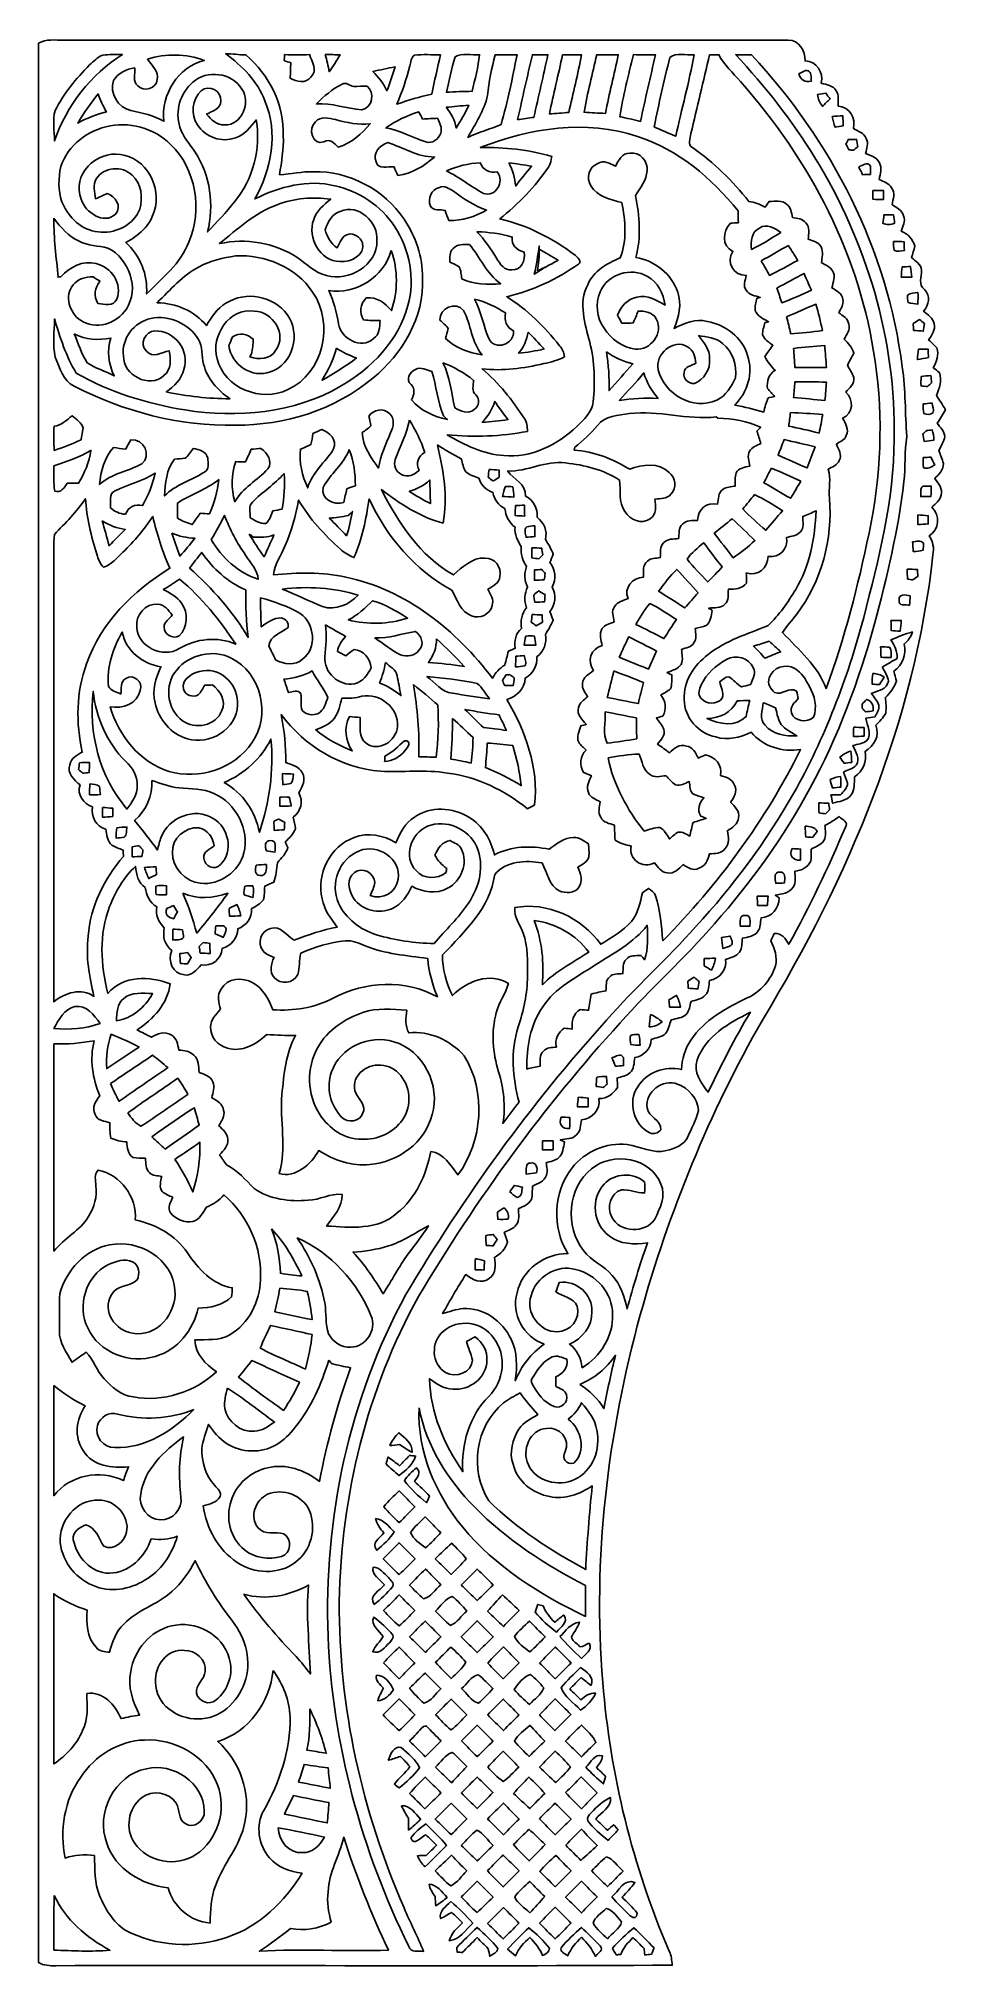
# Model space of a CAD drawing. Header units: centimetres. Extents: x -6 to 6, y -12.7 to 12.7.
import ezdxf

# ---------------------------------------------------------------- set-up
doc = ezdxf.new("R2010")
doc.units = ezdxf.units.CM
doc.header["$MEASUREMENT"] = 0
doc.layers.add('Camada 1', color=7, linetype='Continuous')

msp = doc.modelspace()

# ---------------------------------------------------------------- linework, layer by layer
at = {"layer": 'Camada 1', "color": 156}
for points, knots in [([(-5.97712, 12.61145), (-5.87657, 12.67354), (-5.75556, 12.64955), (-5.64373, 12.65342), (-5.64373, 12.65342), (-2.46803, 12.65166), (0.70767, 12.65484), (3.88301, 12.65166), (3.88301, 12.65166), (4.02802, 12.65696), (4.10527, 12.50844), (4.10491, 12.38073), (4.10491, 12.38073), (4.2552, 12.37403), (4.35044, 12.23256), (4.31799, 12.08898), (4.31799, 12.08898), (4.38572, 12.06394), (4.47462, 12.059), (4.51343, 11.98809), (4.51343, 11.98809), (4.55259, 11.92882), (4.53777, 11.85368), (4.5413, 11.78665), (4.5413, 11.78665), (4.69053, 11.77148), (4.77166, 11.63143), (4.74132, 11.49067), (4.74132, 11.49067), (4.80024, 11.45469), (4.88032, 11.43282), (4.90607, 11.36085), (4.90607, 11.36085), (4.94383, 11.29841), (4.91525, 11.22891), (4.89902, 11.16506), (4.89902, 11.16506), (4.96393, 11.13401), (5.04895, 11.11566), (5.08105, 11.04229), (5.08105, 11.04229), (5.12268, 10.97386), (5.0934, 10.89377), (5.07858, 10.82251), (5.07858, 10.82251), (5.13715, 10.79323), (5.20805, 10.77312), (5.24191, 10.71174), (5.24191, 10.71174), (5.29412, 10.64718), (5.26167, 10.56357), (5.24756, 10.4916), (5.24756, 10.4916), (5.30754, 10.45351), (5.37915, 10.41717), (5.39925, 10.34238), (5.39925, 10.34238), (5.43031, 10.275), (5.38373, 10.2055), (5.36928, 10.14059), (5.36928, 10.14059), (5.46135, 10.10884), (5.51885, 10.0344), (5.54955, 9.9448), (5.54955, 9.9448), (5.53366, 9.89541), (5.51885, 9.84566), (5.50438, 9.79592), (5.50438, 9.79592), (5.55449, 9.74831), (5.63068, 9.70808), (5.63562, 9.63048), (5.63562, 9.63048), (5.63845, 9.54122), (5.58765, 9.44033), (5.67513, 9.37471), (5.67513, 9.37471), (5.7605, 9.29357), (5.73088, 9.17186), (5.66208, 9.09072), (5.66208, 9.09072), (5.71641, 9.04487), (5.78696, 9.00324), (5.80002, 8.92633), (5.80002, 8.92633), (5.82436, 8.8466), (5.76932, 8.77675), (5.7291, 8.71361), (5.7291, 8.71361), (5.76579, 8.68009), (5.8039, 8.64729), (5.83564, 8.60813), (5.83564, 8.60813), (5.87058, 8.51746), (5.8314, 8.4268), (5.78908, 8.34707), (5.78908, 8.34707), (5.81659, 8.3259), (5.84446, 8.30509), (5.87268, 8.28428), (5.87268, 8.28428), (5.90549, 8.1802), (5.87375, 8.07896), (5.83282, 7.983), (5.83282, 7.983), (5.87162, 7.92056), (5.91431, 7.86024), (5.95066, 7.79604), (5.95066, 7.79604), (5.9175, 7.73499), (5.88186, 7.67503), (5.8427, 7.61753), (5.8427, 7.61753), (5.87974, 7.56214), (5.93831, 7.5124), (5.9443, 7.4422), (5.9443, 7.4422), (5.9309, 7.37658), (5.88926, 7.32189), (5.86527, 7.26052), (5.86527, 7.26052), (5.88186, 7.20302), (5.91007, 7.14903), (5.92313, 7.09012), (5.92313, 7.09012), (5.92949, 7.00475), (5.86317, 6.94619), (5.80884, 6.89151), (5.80884, 6.89151), (5.85328, 6.82837), (5.92242, 6.75674), (5.8935, 6.67208), (5.8935, 6.67208), (5.87869, 6.604), (5.81942, 6.56166), (5.77285, 6.51544), (5.77285, 6.51544), (5.88327, 6.40715), (5.86809, 6.22406), (5.73687, 6.14009), (5.73687, 6.14009), (5.78379, 6.06531), (5.80495, 5.97887), (5.78555, 5.89104), (5.78555, 5.89104), (5.55059, 3.70628), (4.6743, 1.64041), (3.54224, -0.22436), (3.54224, -0.22436), (2.84514, -1.43968), (2.31281, -2.74813), (1.9371, -4.09716), (1.9371, -4.09716), (1.50636, -5.66454), (1.30844, -7.30532), (1.44392, -8.92844), (1.44392, -8.92844), (1.54164, -10.14306), (1.83373, -11.34321), (2.3188, -12.46152), (2.3188, -12.46152), (2.34631, -12.51795), (2.3502, -12.58147), (2.35654, -12.64391), (2.35654, -12.64391), (-0.34536, -12.66048), (-3.04835, -12.6432), (-5.75062, -12.65061), (-5.75062, -12.65061), (-5.82824, -12.65273), (-5.90727, -12.64813), (-5.97712, -12.61075), (-5.97712, -12.61075), (-5.97675, -4.20334), (-5.97641, 4.20404), (-5.97712, 12.61145)], [0, 0, 0, 0, 0.02222222, 0.02222222, 0.02222222, 0.02222222, 0.04444444, 0.04444444, 0.04444444, 0.04444444, 0.06666667, 0.06666667, 0.06666667, 0.06666667, 0.08888889, 0.08888889, 0.08888889, 0.08888889, 0.11111111, 0.11111111, 0.11111111, 0.11111111, 0.13333333, 0.13333333, 0.13333333, 0.13333333, 0.15555556, 0.15555556, 0.15555556, 0.15555556, 0.17777778, 0.17777778, 0.17777778, 0.17777778, 0.2, 0.2, 0.2, 0.2, 0.22222222, 0.22222222, 0.22222222, 0.22222222, 0.24444444, 0.24444444, 0.24444444, 0.24444444, 0.26666667, 0.26666667, 0.26666667, 0.26666667, 0.28888889, 0.28888889, 0.28888889, 0.28888889, 0.31111111, 0.31111111, 0.31111111, 0.31111111, 0.33333333, 0.33333333, 0.33333333, 0.33333333, 0.35555556, 0.35555556, 0.35555556, 0.35555556, 0.37777778, 0.37777778, 0.37777778, 0.37777778, 0.4, 0.4, 0.4, 0.4, 0.42222222, 0.42222222, 0.42222222, 0.42222222, 0.44444444, 0.44444444, 0.44444444, 0.44444444, 0.46666667, 0.46666667, 0.46666667, 0.46666667, 0.48888889, 0.48888889, 0.48888889, 0.48888889, 0.51111111, 0.51111111, 0.51111111, 0.51111111, 0.53333333, 0.53333333, 0.53333333, 0.53333333, 0.55555556, 0.55555556, 0.55555556, 0.55555556, 0.57777778, 0.57777778, 0.57777778, 0.57777778, 0.6, 0.6, 0.6, 0.6, 0.62222222, 0.62222222, 0.62222222, 0.62222222, 0.64444444, 0.64444444, 0.64444444, 0.64444444, 0.66666667, 0.66666667, 0.66666667, 0.66666667, 0.68888889, 0.68888889, 0.68888889, 0.68888889, 0.71111111, 0.71111111, 0.71111111, 0.71111111, 0.73333333, 0.73333333, 0.73333333, 0.73333333, 0.75555556, 0.75555556, 0.75555556, 0.75555556, 0.77777778, 0.77777778, 0.77777778, 0.77777778, 0.8, 0.8, 0.8, 0.8, 0.82222222, 0.82222222, 0.82222222, 0.82222222, 0.84444444, 0.84444444, 0.84444444, 0.84444444, 0.86666667, 0.86666667, 0.86666667, 0.86666667, 0.88888889, 0.88888889, 0.88888889, 0.88888889, 0.91111111, 0.91111111, 0.91111111, 0.91111111, 0.93333333, 0.93333333, 0.93333333, 0.93333333, 0.95555556, 0.95555556, 0.95555556, 0.95555556, 1, 1, 1, 1]), ([(-3.5179, 12.47562), (-3.5179, 12.47562), (-3.5179, 12.47562), (-3.5179, 12.47562), (-3.5179, 12.47562), (-3.29988, 12.31229), (-3.09597, 12.11473), (-2.99966, 11.85333), (-2.99966, 11.85333), (-2.82363, 11.43458), (-2.91287, 10.95021), (-3.13302, 10.56534), (-3.13302, 10.56534), (-2.81164, 10.72656), (-2.43662, 10.82745), (-2.07892, 10.73855), (-2.07892, 10.73855), (-1.7593, 10.67188), (-1.47002, 10.47467), (-1.29187, 10.20091), (-1.29187, 10.20091), (-1.09607, 9.89965), (-1.01988, 9.5137), (-1.12148, 9.16516), (-1.12148, 9.16516), (-1.23825, 8.7002), (-1.6016, 8.34072), (-2.00447, 8.10436), (-2.00447, 8.10436), (-2.61796, 7.75088), (-3.36055, 7.68208), (-4.05024, 7.79251), (-4.05024, 7.79251), (-4.54837, 7.8761), (-5.04367, 8.02534), (-5.48181, 8.27827), (-5.48181, 8.27827), (-5.61445, 8.49665), (-5.69489, 8.7443), (-5.76686, 8.98842), (-5.76686, 8.98842), (-5.76932, 8.82191), (-5.79402, 8.65081), (-5.75804, 8.48713), (-5.75804, 8.48713), (-5.69524, 8.35095), (-5.65925, 8.17456), (-5.50932, 8.10683), (-5.50932, 8.10683), (-4.85563, 7.77239), (-4.12326, 7.5759), (-3.38632, 7.59213), (-3.38632, 7.59213), (-2.73897, 7.59178), (-2.07963, 7.7918), (-1.57973, 8.21125), (-1.57973, 8.21125), (-1.1885, 8.52699), (-0.90487, 9.01347), (-0.92674, 9.52712), (-0.92674, 9.52712), (-0.92251, 9.80227), (-1.01847, 10.07286), (-1.17052, 10.30005), (-1.17052, 10.30005), (-1.43016, 10.68916), (-1.89406, 10.9347), (-2.36255, 10.92376), (-2.36255, 10.92376), (-2.51178, 10.92693), (-2.65818, 10.89448), (-2.80634, 10.8839), (-2.80634, 10.8839), (-2.78306, 11.05288), (-2.75132, 11.22186), (-2.75836, 11.39331), (-2.75836, 11.39331), (-2.74389, 11.80041), (-2.94252, 12.20045), (-3.25261, 12.4594), (-3.25261, 12.4594), (-3.34151, 12.46011), (-3.42935, 12.47245), (-3.5179, 12.47562)], [0, 0, 0, 0, 0.04545455, 0.04545455, 0.04545455, 0.04545455, 0.09090909, 0.09090909, 0.09090909, 0.09090909, 0.13636364, 0.13636364, 0.13636364, 0.13636364, 0.18181818, 0.18181818, 0.18181818, 0.18181818, 0.22727273, 0.22727273, 0.22727273, 0.22727273, 0.27272727, 0.27272727, 0.27272727, 0.27272727, 0.31818182, 0.31818182, 0.31818182, 0.31818182, 0.36363636, 0.36363636, 0.36363636, 0.36363636, 0.40909091, 0.40909091, 0.40909091, 0.40909091, 0.45454545, 0.45454545, 0.45454545, 0.45454545, 0.5, 0.5, 0.5, 0.5, 0.54545455, 0.54545455, 0.54545455, 0.54545455, 0.59090909, 0.59090909, 0.59090909, 0.59090909, 0.63636364, 0.63636364, 0.63636364, 0.63636364, 0.68181818, 0.68181818, 0.68181818, 0.68181818, 0.72727273, 0.72727273, 0.72727273, 0.72727273, 0.77272727, 0.77272727, 0.77272727, 0.77272727, 0.81818182, 0.81818182, 0.81818182, 0.81818182, 0.86363636, 0.86363636, 0.86363636, 0.86363636, 0.90909091, 0.90909091, 0.90909091, 0.90909091, 1, 1, 1, 1]), ([(-5.13257, 12.45588), (-5.13257, 12.45588), (-5.13257, 12.45588), (-5.13257, 12.45588), (-5.13257, 12.45588), (-5.20135, 12.43083), (-5.25322, 12.37544), (-5.30613, 12.32675), (-5.30613, 12.32675), (-5.48464, 12.15001), (-5.64373, 11.94999), (-5.76014, 11.72703), (-5.76014, 11.72703), (-5.79296, 11.59756), (-5.76896, 11.46033), (-5.76686, 11.32804), (-5.76686, 11.32804), (-5.60775, 11.79124), (-5.2899, 12.20257), (-4.87291, 12.46222), (-4.87291, 12.46222), (-4.95935, 12.46046), (-5.04647, 12.46611), (-5.13257, 12.45588)], [0, 0, 0, 0, 0.14285714, 0.14285714, 0.14285714, 0.14285714, 0.28571429, 0.28571429, 0.28571429, 0.28571429, 0.42857143, 0.42857143, 0.42857143, 0.42857143, 0.57142857, 0.57142857, 0.57142857, 0.57142857, 0.71428571, 0.71428571, 0.71428571, 0.71428571, 1, 1, 1, 1]), ([(-4.54554, 12.40225), (-4.54554, 12.40225), (-4.54554, 12.40225), (-4.54554, 12.40225), (-4.54554, 12.40225), (-4.48734, 12.32323), (-4.39278, 12.24492), (-4.41713, 12.13414), (-4.41713, 12.13414), (-4.42419, 12.01737), (-4.59317, 11.96833), (-4.66936, 12.05159), (-4.66936, 12.05159), (-4.74274, 12.10733), (-4.70322, 12.21069), (-4.7117, 12.28865), (-4.7117, 12.28865), (-4.82177, 12.27313), (-4.93006, 12.21809), (-4.98934, 12.12144), (-4.98934, 12.12144), (-5.04718, 11.95422), (-4.93182, 11.76619), (-4.7632, 11.72738), (-4.7632, 11.72738), (-4.61291, 11.69916), (-4.46405, 11.65965), (-4.32859, 11.58733), (-4.32859, 11.58733), (-4.3695, 11.93764), (-4.14338, 12.29818), (-3.79694, 12.38708), (-3.79694, 12.38708), (-4.03789, 12.47845), (-4.30072, 12.47739), (-4.54554, 12.40225)], [0, 0, 0, 0, 0.1, 0.1, 0.1, 0.1, 0.2, 0.2, 0.2, 0.2, 0.3, 0.3, 0.3, 0.3, 0.4, 0.4, 0.4, 0.4, 0.5, 0.5, 0.5, 0.5, 0.6, 0.6, 0.6, 0.6, 0.7, 0.7, 0.7, 0.7, 0.8, 0.8, 0.8, 0.8, 1, 1, 1, 1]), ([(-2.7453, 12.38214), (-2.7453, 12.38214), (-2.7453, 12.38214), (-2.7453, 12.38214), (-2.7453, 12.38214), (-2.72415, 12.37544), (-2.68181, 12.36203), (-2.66064, 12.35498), (-2.66064, 12.35498), (-2.661, 12.2876), (-2.66417, 12.22021), (-2.667, 12.15284), (-2.667, 12.15284), (-2.58409, 12.10733), (-2.46238, 12.07698), (-2.39676, 12.1673), (-2.39676, 12.1673), (-2.30082, 12.24985), (-2.37912, 12.36839), (-2.41265, 12.46187), (-2.41265, 12.46187), (-2.52236, 12.46046), (-2.63207, 12.46046), (-2.74143, 12.46187), (-2.74143, 12.46187), (-2.7425, 12.44176), (-2.7446, 12.4019), (-2.7453, 12.38214)], [0, 0, 0, 0, 0.125, 0.125, 0.125, 0.125, 0.25, 0.25, 0.25, 0.25, 0.375, 0.375, 0.375, 0.375, 0.5, 0.5, 0.5, 0.5, 0.625, 0.625, 0.625, 0.625, 0.75, 0.75, 0.75, 0.75, 1, 1, 1, 1]), ([(3.18981, 12.46187), (3.18981, 12.46187), (3.18981, 12.46187), (3.18981, 12.46187), (3.18981, 12.46187), (3.57823, 12.0463), (3.93276, 11.59827), (4.23016, 11.11285), (4.23016, 11.11285), (4.91348, 10.00794), (5.30331, 8.71078), (5.27649, 7.40762), (5.27649, 7.40762), (5.27295, 6.6107), (5.07259, 5.83247), (4.87539, 5.06552), (4.87539, 5.06552), (4.65912, 4.26225), (4.3635, 3.47627), (3.95111, 2.75201), (3.95111, 2.75201), (3.59409, 2.1216), (3.15736, 1.53775), (2.66805, 1.00365), (2.66805, 1.00365), (2.29164, 0.57996), (1.86584, 0.20284), (1.49436, -0.22577), (1.49436, -0.22577), (0.49318, -1.33173), (-0.38664, -2.54599), (-1.14511, -3.8301), (-1.14511, -3.8301), (-1.89335, -5.19606), (-2.22815, -6.77333), (-2.16853, -8.32555), (-2.16853, -8.32555), (-2.11349, -9.73912), (-1.73002, -11.13155), (-1.10737, -12.39872), (-1.10737, -12.39872), (-1.07879, -12.48304), (-0.98071, -12.4527), (-0.91369, -12.46328), (-0.91369, -12.46328), (-0.98953, -12.26855), (-1.08973, -12.08475), (-1.16981, -11.89214), (-1.16981, -11.89214), (-1.72261, -10.62708), (-2.032, -9.25018), (-2.02177, -7.86765), (-2.02177, -7.86765), (-1.99707, -6.47381), (-1.6591, -5.07576), (-0.9779, -3.85514), (-0.9779, -3.85514), (-0.2166, -2.57281), (0.66781, -1.36243), (1.67323, -0.26034), (1.67323, -0.26034), (2.06974, 0.18908), (2.52165, 0.58666), (2.91287, 1.04104), (2.91287, 1.04104), (3.39443, 1.58537), (3.82198, 2.17981), (4.16806, 2.81939), (4.16806, 2.81939), (4.53989, 3.50166), (4.81224, 4.23474), (5.01755, 4.98298), (5.01755, 4.98298), (5.18018, 5.59647), (5.33118, 6.21595), (5.40278, 6.84776), (5.40278, 6.84776), (5.42642, 7.04532), (5.41197, 7.24534), (5.44159, 7.44254), (5.44159, 7.44254), (5.41867, 7.7477), (5.42924, 8.05532), (5.38127, 8.35836), (5.38127, 8.35836), (5.19182, 9.89541), (4.44887, 11.33475), (3.39901, 12.46152), (3.39901, 12.46152), (3.3288, 12.46116), (3.25931, 12.46116), (3.18981, 12.46187)], [0, 0, 0, 0, 0.04166667, 0.04166667, 0.04166667, 0.04166667, 0.08333333, 0.08333333, 0.08333333, 0.08333333, 0.125, 0.125, 0.125, 0.125, 0.16666667, 0.16666667, 0.16666667, 0.16666667, 0.20833333, 0.20833333, 0.20833333, 0.20833333, 0.25, 0.25, 0.25, 0.25, 0.29166667, 0.29166667, 0.29166667, 0.29166667, 0.33333333, 0.33333333, 0.33333333, 0.33333333, 0.375, 0.375, 0.375, 0.375, 0.41666667, 0.41666667, 0.41666667, 0.41666667, 0.45833333, 0.45833333, 0.45833333, 0.45833333, 0.5, 0.5, 0.5, 0.5, 0.54166667, 0.54166667, 0.54166667, 0.54166667, 0.58333333, 0.58333333, 0.58333333, 0.58333333, 0.625, 0.625, 0.625, 0.625, 0.66666667, 0.66666667, 0.66666667, 0.66666667, 0.70833333, 0.70833333, 0.70833333, 0.70833333, 0.75, 0.75, 0.75, 0.75, 0.79166667, 0.79166667, 0.79166667, 0.79166667, 0.83333333, 0.83333333, 0.83333333, 0.83333333, 0.875, 0.875, 0.875, 0.875, 0.91666667, 0.91666667, 0.91666667, 0.91666667, 1, 1, 1, 1]), ([(-2.20591, 12.46293), (-2.20591, 12.46293), (-2.20591, 12.46293), (-2.20591, 12.46293), (-2.20591, 12.46293), (-2.18687, 12.38814), (-2.16923, 12.313), (-2.15299, 12.23785), (-2.15299, 12.23785), (-2.10219, 12.30982), (-2.05458, 12.38426), (-2.01083, 12.46081), (-2.01083, 12.46081), (-2.0761, 12.46152), (-2.141, 12.46222), (-2.20591, 12.46293)], [0, 0, 0, 0, 0.2, 0.2, 0.2, 0.2, 0.4, 0.4, 0.4, 0.4, 0.6, 0.6, 0.6, 0.6, 1, 1, 1, 1]), ([(-1.09502, 12.3137), (-1.09502, 12.3137), (-1.09502, 12.3137), (-1.09502, 12.3137), (-1.09502, 12.3137), (-1.13665, 12.14119), (-1.19591, 11.97362), (-1.264, 11.80994), (-1.264, 11.80994), (-1.11478, 11.86638), (-0.96026, 11.9073), (-0.80503, 11.944), (-0.80503, 11.944), (-0.77082, 12.11685), (-0.72848, 12.28831), (-0.69074, 12.46081), (-0.69074, 12.46081), (-0.80468, 12.46011), (-0.91934, 12.46575), (-1.03292, 12.45729), (-1.03292, 12.45729), (-1.08091, 12.42589), (-1.07667, 12.36203), (-1.09502, 12.3137)], [0, 0, 0, 0, 0.14285714, 0.14285714, 0.14285714, 0.14285714, 0.28571429, 0.28571429, 0.28571429, 0.28571429, 0.42857143, 0.42857143, 0.42857143, 0.42857143, 0.57142857, 0.57142857, 0.57142857, 0.57142857, 0.71428571, 0.71428571, 0.71428571, 0.71428571, 1, 1, 1, 1]), ([(-0.49954, 12.43153), (-0.49954, 12.43153), (-0.49954, 12.43153), (-0.49954, 12.43153), (-0.49954, 12.43153), (-0.5468, 12.27949), (-0.56902, 12.12144), (-0.61277, 11.96869), (-0.61277, 11.96869), (-0.49988, 11.97397), (-0.387, 11.97821), (-0.27374, 11.98033), (-0.27374, 11.98033), (-0.23741, 12.13979), (-0.19578, 12.29818), (-0.17604, 12.46081), (-0.17604, 12.46081), (-0.28117, 12.4474), (-0.41063, 12.49397), (-0.49954, 12.43153)], [0, 0, 0, 0, 0.16666667, 0.16666667, 0.16666667, 0.16666667, 0.33333333, 0.33333333, 0.33333333, 0.33333333, 0.5, 0.5, 0.5, 0.5, 0.66666667, 0.66666667, 0.66666667, 0.66666667, 1, 1, 1, 1]), ([(0.02821, 12.46081), (0.02821, 12.46081), (0.02821, 12.46081), (0.02821, 12.46081), (0.02821, 12.46081), (-0.01376, 12.28407), (-0.05997, 12.10733), (-0.0716, 11.9253), (-0.0716, 11.9253), (-0.11535, 11.72562), (-0.23424, 11.55276), (-0.32985, 11.37496), (-0.32985, 11.37496), (-0.18944, 11.44481), (-0.03668, 11.48256), (0.10688, 11.54359), (0.10688, 11.54359), (0.19227, 11.84416), (0.25646, 12.15354), (0.31608, 12.46116), (0.31608, 12.46116), (0.21978, 12.46081), (0.12381, 12.46081), (0.02821, 12.46081)], [0, 0, 0, 0, 0.14285714, 0.14285714, 0.14285714, 0.14285714, 0.28571429, 0.28571429, 0.28571429, 0.28571429, 0.42857143, 0.42857143, 0.42857143, 0.42857143, 0.57142857, 0.57142857, 0.57142857, 0.57142857, 0.71428571, 0.71428571, 0.71428571, 0.71428571, 1, 1, 1, 1]), ([(0.32385, 11.60815), (0.32385, 11.60815), (0.32385, 11.60815), (0.32385, 11.60815), (0.32385, 11.60815), (0.39441, 11.61837), (0.46531, 11.62826), (0.53622, 11.63813), (0.53622, 11.63813), (0.59972, 11.91189), (0.66111, 12.1867), (0.72248, 12.46116), (0.72248, 12.46116), (0.65439, 12.46081), (0.58632, 12.46081), (0.51859, 12.46081), (0.51859, 12.46081), (0.4512, 12.17717), (0.387, 11.89284), (0.32385, 11.60815)], [0, 0, 0, 0, 0.16666667, 0.16666667, 0.16666667, 0.16666667, 0.33333333, 0.33333333, 0.33333333, 0.33333333, 0.5, 0.5, 0.5, 0.5, 0.66666667, 0.66666667, 0.66666667, 0.66666667, 1, 1, 1, 1]), ([(0.91439, 12.46011), (0.91439, 12.46011), (0.91439, 12.46011), (0.91439, 12.46011), (0.91439, 12.46011), (0.86147, 12.20011), (0.79304, 11.94364), (0.74295, 11.68329), (0.74295, 11.68329), (0.82761, 11.68964), (0.91263, 11.69599), (0.99764, 11.70199), (0.99764, 11.70199), (1.05163, 11.95492), (1.11901, 12.20575), (1.1624, 12.46116), (1.1624, 12.46116), (1.0795, 12.46081), (0.99694, 12.46046), (0.91439, 12.46011)], [0, 0, 0, 0, 0.16666667, 0.16666667, 0.16666667, 0.16666667, 0.33333333, 0.33333333, 0.33333333, 0.33333333, 0.5, 0.5, 0.5, 0.5, 0.66666667, 0.66666667, 0.66666667, 0.66666667, 1, 1, 1, 1]), ([(1.19873, 11.70446), (1.19873, 11.70446), (1.19873, 11.70446), (1.19873, 11.70446), (1.19873, 11.70446), (1.29292, 11.69951), (1.38747, 11.69352), (1.48166, 11.69034), (1.48166, 11.69034), (1.5233, 11.94999), (1.59666, 12.20293), (1.64747, 12.46081), (1.64747, 12.46081), (1.55292, 12.46081), (1.45873, 12.46081), (1.36489, 12.46116), (1.36489, 12.46116), (1.30739, 12.20927), (1.24001, 11.95951), (1.19873, 11.70446)], [0, 0, 0, 0, 0.16666667, 0.16666667, 0.16666667, 0.16666667, 0.33333333, 0.33333333, 0.33333333, 0.33333333, 0.5, 0.5, 0.5, 0.5, 0.66666667, 0.66666667, 0.66666667, 0.66666667, 1, 1, 1, 1]), ([(1.66652, 11.64519), (1.66652, 11.64519), (1.66652, 11.64519), (1.66652, 11.64519), (1.66652, 11.64519), (1.7586, 11.62896), (1.85032, 11.6085), (1.94098, 11.58451), (1.94098, 11.58451), (2.0006, 11.87767), (2.07222, 12.16836), (2.13571, 12.46081), (2.13571, 12.46081), (2.03904, 12.46081), (1.94239, 12.46081), (1.84608, 12.46187), (1.84608, 12.46187), (1.78047, 12.19129), (1.71026, 11.92035), (1.66652, 11.64519)], [0, 0, 0, 0, 0.16666667, 0.16666667, 0.16666667, 0.16666667, 0.33333333, 0.33333333, 0.33333333, 0.33333333, 0.5, 0.5, 0.5, 0.5, 0.66666667, 0.66666667, 0.66666667, 0.66666667, 1, 1, 1, 1]), ([(2.32587, 12.42624), (2.32587, 12.42624), (2.32587, 12.42624), (2.32587, 12.42624), (2.32587, 12.42624), (2.24895, 12.12391), (2.18052, 11.81805), (2.12019, 11.51149), (2.12019, 11.51149), (2.21473, 11.47233), (2.30823, 11.42964), (2.40276, 11.38907), (2.40276, 11.38907), (2.48179, 11.74679), (2.57986, 12.10027), (2.64478, 12.46081), (2.64478, 12.46081), (2.54175, 12.44564), (2.407, 12.49891), (2.32587, 12.42624)], [0, 0, 0, 0, 0.16666667, 0.16666667, 0.16666667, 0.16666667, 0.33333333, 0.33333333, 0.33333333, 0.33333333, 0.5, 0.5, 0.5, 0.5, 0.66666667, 0.66666667, 0.66666667, 0.66666667, 1, 1, 1, 1]), ([(2.84762, 12.46116), (2.84762, 12.46116), (2.84762, 12.46116), (2.84762, 12.46116), (2.84762, 12.46116), (2.76436, 12.11579), (2.68676, 11.76937), (2.60208, 11.42434), (2.60208, 11.42434), (2.59644, 11.36437), (2.55023, 11.27512), (2.62431, 11.2402), (2.62431, 11.2402), (2.90688, 11.04618), (3.15136, 10.80205), (3.36373, 10.53394), (3.36373, 10.53394), (3.43958, 10.52159), (3.51296, 10.4983), (3.57964, 10.45845), (3.57964, 10.45845), (3.59268, 10.47714), (3.61879, 10.51489), (3.63185, 10.53358), (3.63185, 10.53358), (3.7084, 10.53218), (3.80012, 10.55581), (3.86186, 10.49761), (3.86186, 10.49761), (3.91936, 10.45809), (3.9243, 10.38472), (3.9377, 10.32228), (3.9377, 10.32228), (3.99803, 10.30675), (4.07387, 10.30851), (4.11339, 10.25102), (4.11339, 10.25102), (4.17476, 10.19563), (4.14619, 10.10778), (4.14689, 10.03546), (4.14689, 10.03546), (4.20792, 10.01254), (4.28201, 9.99771), (4.31553, 9.93493), (4.31553, 9.93493), (4.34622, 9.86966), (4.32469, 9.79628), (4.32152, 9.7282), (4.32152, 9.7282), (4.37198, 9.69785), (4.43723, 9.6774), (4.46475, 9.62025), (4.46475, 9.62025), (4.51272, 9.55145), (4.46722, 9.47067), (4.45805, 9.39658), (4.45805, 9.39658), (4.51731, 9.3613), (4.59634, 9.32391), (4.60162, 9.24418), (4.60162, 9.24418), (4.6161, 9.17998), (4.57341, 9.12494), (4.54907, 9.06955), (4.54907, 9.06955), (4.59987, 9.0297), (4.67006, 8.99442), (4.67818, 8.92245), (4.67818, 8.92245), (4.70041, 8.84872), (4.65384, 8.7831), (4.61644, 8.7249), (4.61644, 8.7249), (4.67465, 8.67515), (4.7184, 8.61236), (4.74661, 8.54145), (4.74661, 8.54145), (4.7184, 8.48677), (4.68488, 8.43455), (4.66372, 8.37635), (4.66372, 8.37635), (4.68982, 8.32414), (4.72546, 8.27651), (4.74345, 8.22007), (4.74345, 8.22007), (4.75896, 8.13681), (4.68982, 8.08143), (4.63937, 8.02781), (4.63937, 8.02781), (4.74802, 7.9308), (4.74274, 7.74522), (4.59846, 7.6849), (4.59846, 7.6849), (4.63303, 7.61576), (4.68841, 7.53709), (4.64643, 7.45842), (4.64643, 7.45842), (4.6295, 7.39775), (4.56282, 7.37834), (4.51696, 7.34484), (4.51696, 7.34484), (4.54377, 7.27779), (4.59351, 7.20124), (4.55365, 7.12857), (4.55365, 7.12857), (4.52931, 7.06508), (4.46051, 7.04391), (4.40689, 7.01286), (4.40689, 7.01286), (4.45275, 6.89044), (4.40796, 6.76134), (4.42489, 6.63539), (4.42489, 6.63539), (4.47075, 6.09776), (4.32152, 5.54073), (3.9945, 5.10928), (3.9945, 5.10928), (3.93488, 5.02637), (3.86186, 4.95335), (3.80683, 4.86726), (3.80683, 4.86726), (4.02201, 4.64326), (4.26895, 4.43123), (4.3815, 4.13137), (4.3815, 4.13137), (4.62526, 4.79602), (4.80165, 5.48323), (4.94558, 6.17573), (4.94558, 6.17573), (5.10222, 6.9162), (5.13503, 7.68349), (5.02532, 8.4328), (5.02532, 8.4328), (4.83446, 9.80439), (4.16947, 11.08109), (3.25332, 12.10839), (3.25332, 12.10839), (3.15524, 12.22304), (3.03988, 12.325), (2.97039, 12.46116), (2.97039, 12.46116), (2.9291, 12.46116), (2.88854, 12.46116), (2.84762, 12.46116)], [0, 0, 0, 0, 0.02702703, 0.02702703, 0.02702703, 0.02702703, 0.05405405, 0.05405405, 0.05405405, 0.05405405, 0.08108108, 0.08108108, 0.08108108, 0.08108108, 0.10810811, 0.10810811, 0.10810811, 0.10810811, 0.13513514, 0.13513514, 0.13513514, 0.13513514, 0.16216216, 0.16216216, 0.16216216, 0.16216216, 0.18918919, 0.18918919, 0.18918919, 0.18918919, 0.21621622, 0.21621622, 0.21621622, 0.21621622, 0.24324324, 0.24324324, 0.24324324, 0.24324324, 0.27027027, 0.27027027, 0.27027027, 0.27027027, 0.2972973, 0.2972973, 0.2972973, 0.2972973, 0.32432432, 0.32432432, 0.32432432, 0.32432432, 0.35135135, 0.35135135, 0.35135135, 0.35135135, 0.37837838, 0.37837838, 0.37837838, 0.37837838, 0.40540541, 0.40540541, 0.40540541, 0.40540541, 0.43243243, 0.43243243, 0.43243243, 0.43243243, 0.45945946, 0.45945946, 0.45945946, 0.45945946, 0.48648649, 0.48648649, 0.48648649, 0.48648649, 0.51351351, 0.51351351, 0.51351351, 0.51351351, 0.54054054, 0.54054054, 0.54054054, 0.54054054, 0.56756757, 0.56756757, 0.56756757, 0.56756757, 0.59459459, 0.59459459, 0.59459459, 0.59459459, 0.62162162, 0.62162162, 0.62162162, 0.62162162, 0.64864865, 0.64864865, 0.64864865, 0.64864865, 0.67567568, 0.67567568, 0.67567568, 0.67567568, 0.7027027, 0.7027027, 0.7027027, 0.7027027, 0.72972973, 0.72972973, 0.72972973, 0.72972973, 0.75675676, 0.75675676, 0.75675676, 0.75675676, 0.78378378, 0.78378378, 0.78378378, 0.78378378, 0.81081081, 0.81081081, 0.81081081, 0.81081081, 0.83783784, 0.83783784, 0.83783784, 0.83783784, 0.86486486, 0.86486486, 0.86486486, 0.86486486, 0.89189189, 0.89189189, 0.89189189, 0.89189189, 0.91891892, 0.91891892, 0.91891892, 0.91891892, 0.94594595, 0.94594595, 0.94594595, 0.94594595, 1, 1, 1, 1]), ([(-3.94899, 12.09957), (-3.94899, 12.09957), (-3.94899, 12.09957), (-3.94899, 12.09957), (-3.94899, 12.09957), (-4.11268, 11.9574), (-4.18782, 11.71609), (-4.11797, 11.50831), (-4.11797, 11.50831), (-4.08023, 11.38307), (-3.98568, 11.28888), (-3.91724, 11.18093), (-3.91724, 11.18093), (-3.71827, 10.87508), (-3.66465, 10.48526), (-3.75425, 10.13354), (-3.75425, 10.13354), (-3.63114, 10.26018), (-3.51013, 10.38895), (-3.40113, 10.52794), (-3.40113, 10.52794), (-3.15382, 10.82181), (-3.05223, 11.2268), (-3.11326, 11.60426), (-3.11326, 11.60426), (-3.18981, 11.51184), (-3.26565, 11.40495), (-3.38632, 11.36932), (-3.38632, 11.36932), (-3.56481, 11.30018), (-3.78459, 11.37743), (-3.88584, 11.53865), (-3.88584, 11.53865), (-3.97722, 11.67306), (-3.95993, 11.87661), (-3.8375, 11.98668), (-3.8375, 11.98668), (-3.73909, 12.07205), (-3.562, 11.98774), (-3.5814, 11.85333), (-3.5814, 11.85333), (-3.57716, 11.74926), (-3.69288, 11.71821), (-3.76624, 11.68047), (-3.76624, 11.68047), (-3.70416, 11.61097), (-3.63361, 11.52701), (-3.52882, 11.54041), (-3.52882, 11.54041), (-3.30164, 11.52913), (-3.18099, 11.8371), (-3.30341, 12.00961), (-3.30341, 12.00961), (-3.43217, 12.22798), (-3.76449, 12.26537), (-3.94899, 12.09957)], [0, 0, 0, 0, 0.06666667, 0.06666667, 0.06666667, 0.06666667, 0.13333333, 0.13333333, 0.13333333, 0.13333333, 0.2, 0.2, 0.2, 0.2, 0.26666667, 0.26666667, 0.26666667, 0.26666667, 0.33333333, 0.33333333, 0.33333333, 0.33333333, 0.4, 0.4, 0.4, 0.4, 0.46666667, 0.46666667, 0.46666667, 0.46666667, 0.53333333, 0.53333333, 0.53333333, 0.53333333, 0.6, 0.6, 0.6, 0.6, 0.66666667, 0.66666667, 0.66666667, 0.66666667, 0.73333333, 0.73333333, 0.73333333, 0.73333333, 0.8, 0.8, 0.8, 0.8, 0.86666667, 0.86666667, 0.86666667, 0.86666667, 1, 1, 1, 1]), ([(-1.58221, 12.24103), (-1.58221, 12.24103), (-1.58221, 12.24103), (-1.58221, 12.24103), (-1.58221, 12.24103), (-1.50495, 12.16765), (-1.44039, 12.08299), (-1.39452, 11.98668), (-1.39452, 11.98668), (-1.35784, 12.09181), (-1.32221, 12.19729), (-1.28763, 12.30312), (-1.28763, 12.30312), (-1.38606, 12.28266), (-1.48378, 12.26043), (-1.58221, 12.24103)], [0, 0, 0, 0, 0.2, 0.2, 0.2, 0.2, 0.4, 0.4, 0.4, 0.4, 0.6, 0.6, 0.6, 0.6, 1, 1, 1, 1]), ([(4.02378, 12.21528), (4.02378, 12.21528), (4.02378, 12.21528), (4.02378, 12.21528), (4.02378, 12.21528), (4.04213, 12.1299), (4.10316, 12.09569), (4.18853, 12.11403), (4.18853, 12.11403), (4.17583, 12.15354), (4.19664, 12.21245), (4.1589, 12.23962), (4.1589, 12.23962), (4.11938, 12.2816), (4.06681, 12.22092), (4.02378, 12.21528)], [0, 0, 0, 0, 0.2, 0.2, 0.2, 0.2, 0.4, 0.4, 0.4, 0.4, 0.6, 0.6, 0.6, 0.6, 1, 1, 1, 1]), ([(-5.46206, 11.5637), (-5.46206, 11.5637), (-5.46206, 11.5637), (-5.46206, 11.5637), (-5.46206, 11.5637), (-5.34212, 11.62719), (-5.21582, 11.678), (-5.08353, 11.71045), (-5.08353, 11.71045), (-5.12726, 11.78594), (-5.16502, 11.86462), (-5.19289, 11.94716), (-5.19289, 11.94716), (-5.29096, 11.82546), (-5.38056, 11.69705), (-5.46206, 11.5637)], [0, 0, 0, 0, 0.2, 0.2, 0.2, 0.2, 0.4, 0.4, 0.4, 0.4, 0.6, 0.6, 0.6, 0.6, 1, 1, 1, 1]), ([(-1.98542, 12.07311), (-1.98542, 12.07311), (-1.98542, 12.07311), (-1.98542, 12.07311), (-1.98542, 12.07311), (-2.1142, 12.01102), (-2.22179, 11.91471), (-2.32233, 11.81452), (-2.32233, 11.81452), (-2.11842, 11.8304), (-1.92546, 11.75173), (-1.72473, 11.7362), (-1.72473, 11.7362), (-1.58467, 11.76443), (-1.54869, 11.96199), (-1.65559, 12.04912), (-1.65559, 12.04912), (-1.7152, 12.05159), (-1.77446, 12.04136), (-1.83373, 12.04277), (-1.83373, 12.04277), (-1.88489, 12.05335), (-1.93357, 12.10839), (-1.98542, 12.07311)], [0, 0, 0, 0, 0.14285714, 0.14285714, 0.14285714, 0.14285714, 0.28571429, 0.28571429, 0.28571429, 0.28571429, 0.42857143, 0.42857143, 0.42857143, 0.42857143, 0.57142857, 0.57142857, 0.57142857, 0.57142857, 0.71428571, 0.71428571, 0.71428571, 0.71428571, 1, 1, 1, 1]), ([(4.2679, 11.93834), (4.2679, 11.93834), (4.2679, 11.93834), (4.2679, 11.93834), (4.2679, 11.93834), (4.27601, 11.88155), (4.29823, 11.8297), (4.3328, 11.78383), (4.3328, 11.78383), (4.36633, 11.81593), (4.39983, 11.84839), (4.43301, 11.8812), (4.43301, 11.8812), (4.4143, 11.90625), (4.39596, 11.93094), (4.37761, 11.95598), (4.37761, 11.95598), (4.3501, 11.9514), (4.29541, 11.94258), (4.2679, 11.93834)], [0, 0, 0, 0, 0.16666667, 0.16666667, 0.16666667, 0.16666667, 0.33333333, 0.33333333, 0.33333333, 0.33333333, 0.5, 0.5, 0.5, 0.5, 0.66666667, 0.66666667, 0.66666667, 0.66666667, 1, 1, 1, 1]), ([(-2.33327, 11.57816), (-2.33327, 11.57816), (-2.33327, 11.57816), (-2.33327, 11.57816), (-2.33327, 11.57816), (-2.44333, 11.49879), (-2.37101, 11.25113), (-2.22496, 11.31817), (-2.22496, 11.31817), (-2.14453, 11.36896), (-2.0895, 11.29382), (-2.03517, 11.24514), (-2.03517, 11.24514), (-1.86336, 11.29841), (-1.73036, 11.42188), (-1.61466, 11.55488), (-1.61466, 11.55488), (-1.76917, 11.53548), (-1.92122, 11.56863), (-2.0694, 11.6078), (-2.0694, 11.6078), (-2.15618, 11.62296), (-2.26976, 11.66318), (-2.33327, 11.57816)], [0, 0, 0, 0, 0.14285714, 0.14285714, 0.14285714, 0.14285714, 0.28571429, 0.28571429, 0.28571429, 0.28571429, 0.42857143, 0.42857143, 0.42857143, 0.42857143, 0.57142857, 0.57142857, 0.57142857, 0.57142857, 0.71428571, 0.71428571, 0.71428571, 0.71428571, 1, 1, 1, 1]), ([(-1.41145, 11.49879), (-1.41145, 11.49879), (-1.41145, 11.49879), (-1.41145, 11.49879), (-1.41145, 11.49879), (-1.22519, 11.47021), (-1.0615, 11.37355), (-0.88406, 11.31746), (-0.88406, 11.31746), (-0.79903, 11.28254), (-0.71508, 11.35626), (-0.68686, 11.43212), (-0.68686, 11.43212), (-0.66392, 11.5002), (-0.7052, 11.56476), (-0.72813, 11.62614), (-0.72813, 11.62614), (-0.79409, 11.62296), (-0.85972, 11.61873), (-0.92533, 11.61626), (-0.92533, 11.61626), (-0.93802, 11.6399), (-0.96378, 11.68752), (-0.97649, 11.71116), (-0.97649, 11.71116), (-1.13135, 11.66177), (-1.27881, 11.59298), (-1.41145, 11.49879)], [0, 0, 0, 0, 0.125, 0.125, 0.125, 0.125, 0.25, 0.25, 0.25, 0.25, 0.375, 0.375, 0.375, 0.375, 0.5, 0.5, 0.5, 0.5, 0.625, 0.625, 0.625, 0.625, 0.75, 0.75, 0.75, 0.75, 1, 1, 1, 1]), ([(-0.61806, 11.77042), (-0.61806, 11.77042), (-0.61806, 11.77042), (-0.61806, 11.77042), (-0.61806, 11.77042), (-0.54821, 11.69352), (-0.50236, 11.60039), (-0.48436, 11.49772), (-0.48436, 11.49772), (-0.42298, 11.59368), (-0.36724, 11.69317), (-0.31925, 11.79617), (-0.31925, 11.79617), (-0.41909, 11.79159), (-0.51859, 11.77889), (-0.61806, 11.77042)], [0, 0, 0, 0, 0.2, 0.2, 0.2, 0.2, 0.4, 0.4, 0.4, 0.4, 0.6, 0.6, 0.6, 0.6, 1, 1, 1, 1]), ([(4.45981, 11.64942), (4.45981, 11.64942), (4.45981, 11.64942), (4.45981, 11.64942), (4.45981, 11.64942), (4.47111, 11.60215), (4.4838, 11.55523), (4.49791, 11.50866), (4.49791, 11.50866), (4.52472, 11.51325), (4.57834, 11.52207), (4.60516, 11.5263), (4.60516, 11.5263), (4.60409, 11.5704), (4.60304, 11.61415), (4.60199, 11.65789), (4.60199, 11.65789), (4.55436, 11.65577), (4.50708, 11.65295), (4.45981, 11.64942)], [0, 0, 0, 0, 0.16666667, 0.16666667, 0.16666667, 0.16666667, 0.33333333, 0.33333333, 0.33333333, 0.33333333, 0.5, 0.5, 0.5, 0.5, 0.66666667, 0.66666667, 0.66666667, 0.66666667, 1, 1, 1, 1]), ([(-5.09269, 11.51325), (-5.09269, 11.51325), (-5.09269, 11.51325), (-5.09269, 11.51325), (-5.09269, 11.51325), (-5.3735, 11.44375), (-5.63527, 11.22891), (-5.69595, 10.93646), (-5.69595, 10.93646), (-5.71712, 10.783), (-5.71887, 10.61684), (-5.64444, 10.47608), (-5.64444, 10.47608), (-5.55378, 10.28911), (-5.36928, 10.1293), (-5.15267, 10.13106), (-5.15267, 10.13106), (-4.94488, 10.11484), (-4.72263, 10.23372), (-4.64679, 10.43234), (-4.64679, 10.43234), (-4.59987, 10.58333), (-4.62385, 10.76854), (-4.74768, 10.87684), (-4.74768, 10.87684), (-4.87539, 11.00807), (-5.1188, 10.98408), (-5.21864, 10.83063), (-5.21864, 10.83063), (-5.26944, 10.75125), (-5.2384, 10.65424), (-5.22639, 10.56816), (-5.22639, 10.56816), (-5.1763, 10.59144), (-5.12585, 10.61402), (-5.07505, 10.63695), (-5.07505, 10.63695), (-4.9678, 10.59814), (-4.87398, 10.47044), (-4.96393, 10.36601), (-4.96393, 10.36601), (-5.11844, 10.22103), (-5.36397, 10.38965), (-5.41479, 10.56145), (-5.41479, 10.56145), (-5.55025, 10.87543), (-5.21404, 11.20704), (-4.89973, 11.14883), (-4.89973, 11.14883), (-4.5614, 11.11037), (-4.34693, 10.71386), (-4.45735, 10.40165), (-4.45735, 10.40165), (-4.50849, 10.21326), (-4.66372, 10.08133), (-4.82988, 9.99313), (-4.82988, 9.99313), (-4.63973, 9.82345), (-4.53884, 9.57121), (-4.55682, 9.31686), (-4.55682, 9.31686), (-4.35115, 9.52535), (-4.10632, 9.71549), (-4.0012, 9.99983), (-4.0012, 9.99983), (-3.81881, 10.42458), (-3.90348, 10.95691), (-4.23932, 11.28183), (-4.23932, 11.28183), (-4.45805, 11.50055), (-4.79354, 11.59087), (-5.09269, 11.51325)], [0, 0, 0, 0, 0.05263158, 0.05263158, 0.05263158, 0.05263158, 0.10526316, 0.10526316, 0.10526316, 0.10526316, 0.15789474, 0.15789474, 0.15789474, 0.15789474, 0.21052632, 0.21052632, 0.21052632, 0.21052632, 0.26315789, 0.26315789, 0.26315789, 0.26315789, 0.31578947, 0.31578947, 0.31578947, 0.31578947, 0.36842105, 0.36842105, 0.36842105, 0.36842105, 0.42105263, 0.42105263, 0.42105263, 0.42105263, 0.47368421, 0.47368421, 0.47368421, 0.47368421, 0.52631579, 0.52631579, 0.52631579, 0.52631579, 0.57894737, 0.57894737, 0.57894737, 0.57894737, 0.63157895, 0.63157895, 0.63157895, 0.63157895, 0.68421053, 0.68421053, 0.68421053, 0.68421053, 0.73684211, 0.73684211, 0.73684211, 0.73684211, 0.78947368, 0.78947368, 0.78947368, 0.78947368, 0.84210526, 0.84210526, 0.84210526, 0.84210526, 0.89473684, 0.89473684, 0.89473684, 0.89473684, 1, 1, 1, 1]), ([(-0.16791, 11.24126), (-0.16791, 11.24126), (-0.16791, 11.24126), (-0.16791, 11.24126), (-0.16791, 11.24126), (0.14958, 11.24549), (0.46884, 11.2155), (0.77399, 11.12343), (0.77399, 11.12343), (0.7627, 11.07616), (0.75881, 11.02536), (0.72955, 10.98514), (0.72955, 10.98514), (0.55421, 10.72479), (0.33267, 10.4983), (0.08819, 10.30287), (0.08819, 10.30287), (0.45013, 10.2242), (0.78387, 10.04746), (1.0795, 9.82802), (1.0795, 9.82802), (1.10525, 9.80122), (1.18392, 9.74054), (1.12289, 9.71091), (1.12289, 9.71091), (0.84278, 9.5063), (0.51752, 9.36166), (0.18026, 9.28122), (0.18026, 9.28122), (0.45154, 9.11436), (0.67734, 8.88471), (0.87524, 8.63776), (0.87524, 8.63776), (0.90981, 8.59648), (0.93627, 8.54816), (0.93909, 8.49277), (0.93909, 8.49277), (0.85619, 8.44373), (0.76093, 8.42327), (0.66815, 8.40139), (0.66815, 8.40139), (0.40286, 8.34213), (0.12912, 8.30262), (-0.14286, 8.33261), (-0.14286, 8.33261), (0.0762, 8.15022), (0.25471, 7.92409), (0.40886, 7.68526), (0.40886, 7.68526), (0.44767, 7.63517), (0.45332, 7.57273), (0.45225, 7.5117), (0.45225, 7.5117), (0.10512, 7.44395), (-0.25011, 7.43338), (-0.60147, 7.46512), (-0.60147, 7.46512), (-0.37146, 7.3346), (-0.12805, 7.20831), (0.14145, 7.19313), (0.14145, 7.19313), (0.50095, 7.15997), (0.84842, 7.33071), (1.10137, 7.5766), (1.10137, 7.5766), (1.19167, 7.66833), (1.30315, 7.76181), (1.31621, 7.89869), (1.31621, 7.89869), (1.34513, 8.15975), (1.33809, 8.42715), (1.27175, 8.68186), (1.27175, 8.68186), (1.21179, 8.92668), (1.11831, 9.19868), (1.24495, 9.43927), (1.24495, 9.43927), (1.32396, 9.61848), (1.49859, 9.72114), (1.67252, 9.79134), (1.67252, 9.79134), (1.76283, 10.02312), (1.74412, 10.27852), (1.69403, 10.51736), (1.69403, 10.51736), (1.54515, 10.55652), (1.37407, 10.59849), (1.28658, 10.73784), (1.28658, 10.73784), (1.22166, 10.83803), (1.26152, 10.99114), (1.37759, 11.03171), (1.37759, 11.03171), (1.45555, 11.08427), (1.53952, 11.02888), (1.61254, 10.99643), (1.61254, 10.99643), (1.64994, 11.0751), (1.70074, 11.16858), (1.80162, 11.16824), (1.80162, 11.16824), (1.9325, 11.18834), (2.03763, 11.05958), (2.02776, 10.93575), (2.02776, 10.93575), (2.01682, 10.81263), (1.93993, 10.70963), (1.87254, 10.61085), (1.87254, 10.61085), (1.92899, 10.34379), (1.95085, 10.06404), (1.87854, 9.79769), (1.87854, 9.79769), (2.12514, 9.7543), (2.34738, 9.58249), (2.42887, 9.34261), (2.42887, 9.34261), (2.48673, 9.1842), (2.44298, 9.01311), (2.38054, 8.86354), (2.38054, 8.86354), (2.51388, 8.93091), (2.66664, 8.99583), (2.81834, 8.95702), (2.81834, 8.95702), (3.0554, 8.91222), (3.27871, 8.74712), (3.34715, 8.509), (3.34715, 8.509), (3.42935, 8.2811), (3.34715, 8.02498), (3.18028, 7.85777), (3.18028, 7.85777), (3.30834, 7.83412), (3.43464, 7.80026), (3.56022, 7.76427), (3.56022, 7.76427), (3.57328, 7.82849), (3.59197, 7.89128), (3.6195, 7.9509), (3.6195, 7.9509), (3.64031, 7.95584), (3.68229, 7.96572), (3.70346, 7.97065), (3.70346, 7.97065), (3.67242, 8.00522), (3.64137, 8.03945), (3.61068, 8.07332), (3.61068, 8.07332), (3.59621, 8.17174), (3.62267, 8.26346), (3.71264, 8.31532), (3.71264, 8.31532), (3.653, 8.36365), (3.60856, 8.4268), (3.57681, 8.49629), (3.57681, 8.49629), (3.61032, 8.54604), (3.64489, 8.59508), (3.68123, 8.64305), (3.68123, 8.64305), (3.63078, 8.68221), (3.5687, 8.71573), (3.54646, 8.77922), (3.54646, 8.77922), (3.54117, 8.83496), (3.5634, 8.88752), (3.57611, 8.94079), (3.57611, 8.94079), (3.5881, 8.94397), (3.61173, 8.94997), (3.62374, 8.95314), (3.62374, 8.95314), (3.55776, 8.99195), (3.47345, 9.02088), (3.4484, 9.10131), (3.4484, 9.10131), (3.44063, 9.15564), (3.46109, 9.20785), (3.47062, 9.26006), (3.47062, 9.26006), (3.48156, 9.26288), (3.50343, 9.26853), (3.51437, 9.271), (3.51437, 9.271), (3.45052, 9.29534), (3.3669, 9.29957), (3.33021, 9.36554), (3.33021, 9.36554), (3.28048, 9.42304), (3.32069, 9.49783), (3.33162, 9.56133), (3.33162, 9.56133), (3.16688, 9.55428), (3.05893, 9.73983), (3.15419, 9.87707), (3.15419, 9.87707), (3.00319, 9.94798), (3.01978, 10.14483), (3.12454, 10.2489), (3.12454, 10.2489), (3.14995, 10.24995), (3.20111, 10.25172), (3.22686, 10.25277), (3.22686, 10.25277), (3.22474, 10.30464), (3.22367, 10.3565), (3.22297, 10.40835), (3.22297, 10.40835), (2.87548, 10.83909), (2.43592, 11.2155), (1.90146, 11.38625), (1.90146, 11.38625), (1.22449, 11.61732), (0.48365, 11.49561), (-0.16791, 11.24126)], [0, 0, 0, 0, 0.01818182, 0.01818182, 0.01818182, 0.01818182, 0.03636364, 0.03636364, 0.03636364, 0.03636364, 0.05454545, 0.05454545, 0.05454545, 0.05454545, 0.07272727, 0.07272727, 0.07272727, 0.07272727, 0.09090909, 0.09090909, 0.09090909, 0.09090909, 0.10909091, 0.10909091, 0.10909091, 0.10909091, 0.12727273, 0.12727273, 0.12727273, 0.12727273, 0.14545455, 0.14545455, 0.14545455, 0.14545455, 0.16363636, 0.16363636, 0.16363636, 0.16363636, 0.18181818, 0.18181818, 0.18181818, 0.18181818, 0.2, 0.2, 0.2, 0.2, 0.21818182, 0.21818182, 0.21818182, 0.21818182, 0.23636364, 0.23636364, 0.23636364, 0.23636364, 0.25454545, 0.25454545, 0.25454545, 0.25454545, 0.27272727, 0.27272727, 0.27272727, 0.27272727, 0.29090909, 0.29090909, 0.29090909, 0.29090909, 0.30909091, 0.30909091, 0.30909091, 0.30909091, 0.32727273, 0.32727273, 0.32727273, 0.32727273, 0.34545455, 0.34545455, 0.34545455, 0.34545455, 0.36363636, 0.36363636, 0.36363636, 0.36363636, 0.38181818, 0.38181818, 0.38181818, 0.38181818, 0.4, 0.4, 0.4, 0.4, 0.41818182, 0.41818182, 0.41818182, 0.41818182, 0.43636364, 0.43636364, 0.43636364, 0.43636364, 0.45454545, 0.45454545, 0.45454545, 0.45454545, 0.47272727, 0.47272727, 0.47272727, 0.47272727, 0.49090909, 0.49090909, 0.49090909, 0.49090909, 0.50909091, 0.50909091, 0.50909091, 0.50909091, 0.52727273, 0.52727273, 0.52727273, 0.52727273, 0.54545455, 0.54545455, 0.54545455, 0.54545455, 0.56363636, 0.56363636, 0.56363636, 0.56363636, 0.58181818, 0.58181818, 0.58181818, 0.58181818, 0.6, 0.6, 0.6, 0.6, 0.61818182, 0.61818182, 0.61818182, 0.61818182, 0.63636364, 0.63636364, 0.63636364, 0.63636364, 0.65454545, 0.65454545, 0.65454545, 0.65454545, 0.67272727, 0.67272727, 0.67272727, 0.67272727, 0.69090909, 0.69090909, 0.69090909, 0.69090909, 0.70909091, 0.70909091, 0.70909091, 0.70909091, 0.72727273, 0.72727273, 0.72727273, 0.72727273, 0.74545455, 0.74545455, 0.74545455, 0.74545455, 0.76363636, 0.76363636, 0.76363636, 0.76363636, 0.78181818, 0.78181818, 0.78181818, 0.78181818, 0.8, 0.8, 0.8, 0.8, 0.81818182, 0.81818182, 0.81818182, 0.81818182, 0.83636364, 0.83636364, 0.83636364, 0.83636364, 0.85454545, 0.85454545, 0.85454545, 0.85454545, 0.87272727, 0.87272727, 0.87272727, 0.87272727, 0.89090909, 0.89090909, 0.89090909, 0.89090909, 0.90909091, 0.90909091, 0.90909091, 0.90909091, 0.92727273, 0.92727273, 0.92727273, 0.92727273, 0.94545455, 0.94545455, 0.94545455, 0.94545455, 0.96363636, 0.96363636, 0.96363636, 0.96363636, 1, 1, 1, 1]), ([(-1.53704, 11.05217), (-1.53704, 11.05217), (-1.53704, 11.05217), (-1.53704, 11.05217), (-1.53704, 11.05217), (-1.50671, 10.94634), (-1.38148, 10.99608), (-1.30174, 10.98726), (-1.30174, 10.98726), (-1.28517, 10.94951), (-1.26858, 10.91212), (-1.25165, 10.87437), (-1.25165, 10.87437), (-1.0661, 10.89765), (-0.90805, 10.99855), (-0.7687, 11.11708), (-0.7687, 11.11708), (-0.99094, 11.11637), (-1.18075, 11.24196), (-1.38535, 11.30829), (-1.38535, 11.30829), (-1.48836, 11.26807), (-1.58644, 11.17211), (-1.53704, 11.05217)], [0, 0, 0, 0, 0.14285714, 0.14285714, 0.14285714, 0.14285714, 0.28571429, 0.28571429, 0.28571429, 0.28571429, 0.42857143, 0.42857143, 0.42857143, 0.42857143, 0.57142857, 0.57142857, 0.57142857, 0.57142857, 0.71428571, 0.71428571, 0.71428571, 0.71428571, 1, 1, 1, 1]), ([(4.67147, 11.34921), (4.67147, 11.34921), (4.67147, 11.34921), (4.67147, 11.34921), (4.67147, 11.34921), (4.66372, 11.33369), (4.64889, 11.30229), (4.64149, 11.28641), (4.64149, 11.28641), (4.65525, 11.26101), (4.66936, 11.23561), (4.68383, 11.21021), (4.68383, 11.21021), (4.69793, 11.20916), (4.72651, 11.20739), (4.74098, 11.20668), (4.74098, 11.20668), (4.75473, 11.21762), (4.78225, 11.23984), (4.79602, 11.25113), (4.79602, 11.25113), (4.79248, 11.27512), (4.78542, 11.3231), (4.78189, 11.34709), (4.78189, 11.34709), (4.74486, 11.34779), (4.70817, 11.34886), (4.67147, 11.34921)], [0, 0, 0, 0, 0.125, 0.125, 0.125, 0.125, 0.25, 0.25, 0.25, 0.25, 0.375, 0.375, 0.375, 0.375, 0.5, 0.5, 0.5, 0.5, 0.625, 0.625, 0.625, 0.625, 0.75, 0.75, 0.75, 0.75, 1, 1, 1, 1]), ([(-0.61348, 10.9347), (-0.61348, 10.9347), (-0.61348, 10.9347), (-0.61348, 10.9347), (-0.61348, 10.9347), (-0.44097, 10.85355), (-0.29386, 10.72938), (-0.12664, 10.63941), (-0.12664, 10.63941), (0.03668, 10.57945), (0.15592, 10.79358), (0.05679, 10.92164), (0.05679, 10.92164), (-0.04375, 10.90541), (-0.13124, 10.94422), (-0.16827, 11.04159), (-0.16827, 11.04159), (-0.32244, 11.03383), (-0.47201, 10.99502), (-0.61348, 10.9347)], [0, 0, 0, 0, 0.16666667, 0.16666667, 0.16666667, 0.16666667, 0.33333333, 0.33333333, 0.33333333, 0.33333333, 0.5, 0.5, 0.5, 0.5, 0.66666667, 0.66666667, 0.66666667, 0.66666667, 1, 1, 1, 1]), ([(0.20672, 11.03982), (0.20672, 11.03982), (0.20672, 11.03982), (0.20672, 11.03982), (0.20672, 11.03982), (0.26175, 10.94705), (0.28609, 10.84157), (0.2988, 10.73538), (0.2988, 10.73538), (0.36405, 10.82498), (0.43568, 10.91), (0.50694, 10.99537), (0.50694, 10.99537), (0.40745, 11.01372), (0.30692, 11.02747), (0.20672, 11.03982)], [0, 0, 0, 0, 0.2, 0.2, 0.2, 0.2, 0.4, 0.4, 0.4, 0.4, 0.6, 0.6, 0.6, 0.6, 1, 1, 1, 1]), ([(4.81083, 10.9869), (4.81083, 10.9869), (4.81083, 10.9869), (4.81083, 10.9869), (4.81083, 10.9869), (4.82316, 10.96115), (4.84786, 10.91), (4.86021, 10.88425), (4.86021, 10.88425), (4.89444, 10.88566), (4.92831, 10.88672), (4.96288, 10.88813), (4.96288, 10.88813), (4.96427, 10.92517), (4.96427, 10.96186), (4.96322, 10.99855), (4.96322, 10.99855), (4.9269, 11.06663), (4.85844, 11.00419), (4.81083, 10.9869)], [0, 0, 0, 0, 0.16666667, 0.16666667, 0.16666667, 0.16666667, 0.33333333, 0.33333333, 0.33333333, 0.33333333, 0.5, 0.5, 0.5, 0.5, 0.66666667, 0.66666667, 0.66666667, 0.66666667, 1, 1, 1, 1]), ([(-0.82232, 10.47115), (-0.82232, 10.47115), (-0.82232, 10.47115), (-0.82232, 10.47115), (-0.82232, 10.47115), (-0.77998, 10.40694), (-0.69532, 10.42952), (-0.63041, 10.4147), (-0.63041, 10.4147), (-0.61453, 10.37131), (-0.59867, 10.32792), (-0.58208, 10.28453), (-0.58208, 10.28453), (-0.40569, 10.27571), (-0.23636, 10.3311), (-0.08536, 10.41929), (-0.08536, 10.41929), (-0.24623, 10.47255), (-0.38381, 10.57168), (-0.52139, 10.66694), (-0.52139, 10.66694), (-0.57608, 10.69763), (-0.63853, 10.7509), (-0.70414, 10.71845), (-0.70414, 10.71845), (-0.81104, 10.69374), (-0.86501, 10.56957), (-0.82232, 10.47115)], [0, 0, 0, 0, 0.125, 0.125, 0.125, 0.125, 0.25, 0.25, 0.25, 0.25, 0.375, 0.375, 0.375, 0.375, 0.5, 0.5, 0.5, 0.5, 0.625, 0.625, 0.625, 0.625, 0.75, 0.75, 0.75, 0.75, 1, 1, 1, 1]), ([(4.99674, 10.67647), (4.99674, 10.67647), (4.99674, 10.67647), (4.99674, 10.67647), (4.99674, 10.67647), (4.99604, 10.63837), (4.99533, 10.59991), (4.99533, 10.56145), (4.99533, 10.56145), (5.04119, 10.5597), (5.0874, 10.55828), (5.13396, 10.55758), (5.13396, 10.55758), (5.13432, 10.59814), (5.13432, 10.63872), (5.13432, 10.67893), (5.13432, 10.67893), (5.08811, 10.67893), (5.04225, 10.67787), (4.99674, 10.67647)], [0, 0, 0, 0, 0.16666667, 0.16666667, 0.16666667, 0.16666667, 0.33333333, 0.33333333, 0.33333333, 0.33333333, 0.5, 0.5, 0.5, 0.5, 0.66666667, 0.66666667, 0.66666667, 0.66666667, 1, 1, 1, 1]), ([(-2.84056, 10.48808), (-2.84056, 10.48808), (-2.84056, 10.48808), (-2.84056, 10.48808), (-2.84056, 10.48808), (-3.13407, 10.38789), (-3.3602, 10.16811), (-3.59798, 9.97866), (-3.59798, 9.97866), (-3.25296, 10.05451), (-2.8783, 9.99278), (-2.58127, 9.80016), (-2.58127, 9.80016), (-2.45251, 9.71796), (-2.34456, 9.5952), (-2.19004, 9.56027), (-2.19004, 9.56027), (-1.89652, 9.47772), (-1.52082, 9.69221), (-1.52646, 10.01747), (-1.52646, 10.01747), (-1.50671, 10.26159), (-1.76635, 10.50643), (-2.008, 10.40306), (-2.008, 10.40306), (-2.11949, 10.3699), (-2.17028, 10.25983), (-2.20768, 10.16), (-2.20768, 10.16), (-2.18086, 10.06581), (-2.12936, 9.9822), (-2.05034, 9.92258), (-2.05034, 9.92258), (-2.01259, 9.98714), (-1.98966, 10.07392), (-1.91028, 10.10038), (-1.91028, 10.10038), (-1.82633, 10.12366), (-1.74907, 10.06298), (-1.7145, 9.99031), (-1.7145, 9.99031), (-1.67922, 9.82698), (-1.87325, 9.72714), (-2.01259, 9.7423), (-2.01259, 9.7423), (-2.27576, 9.74936), (-2.44968, 10.05769), (-2.35761, 10.29441), (-2.35761, 10.29441), (-2.32445, 10.41223), (-2.22391, 10.48914), (-2.1343, 10.56463), (-2.1343, 10.56463), (-2.37172, 10.5925), (-2.61654, 10.57768), (-2.84056, 10.48808)], [0, 0, 0, 0, 0.06666667, 0.06666667, 0.06666667, 0.06666667, 0.13333333, 0.13333333, 0.13333333, 0.13333333, 0.2, 0.2, 0.2, 0.2, 0.26666667, 0.26666667, 0.26666667, 0.26666667, 0.33333333, 0.33333333, 0.33333333, 0.33333333, 0.4, 0.4, 0.4, 0.4, 0.46666667, 0.46666667, 0.46666667, 0.46666667, 0.53333333, 0.53333333, 0.53333333, 0.53333333, 0.6, 0.6, 0.6, 0.6, 0.66666667, 0.66666667, 0.66666667, 0.66666667, 0.73333333, 0.73333333, 0.73333333, 0.73333333, 0.8, 0.8, 0.8, 0.8, 0.86666667, 0.86666667, 0.86666667, 0.86666667, 1, 1, 1, 1]), ([(-5.77427, 10.31134), (-5.77427, 10.31134), (-5.77427, 10.31134), (-5.77427, 10.31134), (-5.77427, 10.31134), (-5.78026, 10.05169), (-5.7418, 9.79522), (-5.71923, 9.53735), (-5.71923, 9.53735), (-5.71041, 9.53876), (-5.69241, 9.54193), (-5.68325, 9.54369), (-5.68325, 9.54369), (-5.5686, 9.67105), (-5.39503, 9.76277), (-5.2204, 9.71584), (-5.2204, 9.71584), (-5.02284, 9.67493), (-4.86445, 9.44456), (-4.94805, 9.25018), (-4.94805, 9.25018), (-4.99039, 9.14893), (-5.11245, 9.17963), (-5.1964, 9.19198), (-5.1964, 9.19198), (-5.25322, 9.29216), (-5.24228, 9.39729), (-5.16924, 9.48548), (-5.16924, 9.48548), (-5.19182, 9.4996), (-5.23733, 9.52816), (-5.25992, 9.54263), (-5.25992, 9.54263), (-5.35552, 9.53876), (-5.46135, 9.519), (-5.52097, 9.43609), (-5.52097, 9.43609), (-5.64161, 9.29357), (-5.57072, 9.06992), (-5.42678, 8.97254), (-5.42678, 8.97254), (-5.23134, 8.83461), (-4.94524, 8.92704), (-4.82211, 9.11965), (-4.82211, 9.11965), (-4.64431, 9.38742), (-4.78542, 9.78252), (-5.06411, 9.92046), (-5.06411, 9.92046), (-5.19007, 9.95186), (-5.32623, 9.94939), (-5.44405, 10.01006), (-5.44405, 10.01006), (-5.58341, 10.07251), (-5.68537, 10.1914), (-5.77427, 10.31134)], [0, 0, 0, 0, 0.06666667, 0.06666667, 0.06666667, 0.06666667, 0.13333333, 0.13333333, 0.13333333, 0.13333333, 0.2, 0.2, 0.2, 0.2, 0.26666667, 0.26666667, 0.26666667, 0.26666667, 0.33333333, 0.33333333, 0.33333333, 0.33333333, 0.4, 0.4, 0.4, 0.4, 0.46666667, 0.46666667, 0.46666667, 0.46666667, 0.53333333, 0.53333333, 0.53333333, 0.53333333, 0.6, 0.6, 0.6, 0.6, 0.66666667, 0.66666667, 0.66666667, 0.66666667, 0.73333333, 0.73333333, 0.73333333, 0.73333333, 0.8, 0.8, 0.8, 0.8, 0.86666667, 0.86666667, 0.86666667, 0.86666667, 1, 1, 1, 1]), ([(-0.21166, 10.1346), (-0.21166, 10.1346), (-0.21166, 10.1346), (-0.21166, 10.1346), (-0.21166, 10.1346), (-0.11077, 10.02982), (-0.02928, 9.90917), (0.04655, 9.7857), (0.04655, 9.7857), (0.09489, 9.71584), (0.14676, 9.61531), (0.2494, 9.63647), (0.2494, 9.63647), (0.37394, 9.62659), (0.4332, 9.76241), (0.40815, 9.8679), (0.40815, 9.8679), (0.31114, 9.89471), (0.23777, 9.95715), (0.2533, 10.06581), (0.2533, 10.06581), (0.1023, 10.1092), (-0.05467, 10.12966), (-0.21166, 10.1346)], [0, 0, 0, 0, 0.14285714, 0.14285714, 0.14285714, 0.14285714, 0.28571429, 0.28571429, 0.28571429, 0.28571429, 0.42857143, 0.42857143, 0.42857143, 0.42857143, 0.57142857, 0.57142857, 0.57142857, 0.57142857, 0.71428571, 0.71428571, 0.71428571, 0.71428571, 1, 1, 1, 1]), ([(3.50555, 10.18327), (3.50555, 10.18327), (3.50555, 10.18327), (3.50555, 10.18327), (3.50555, 10.18327), (3.39478, 10.13495), (3.38771, 10.00653), (3.39972, 9.90282), (3.39972, 9.90282), (3.53342, 9.96703), (3.65936, 10.04534), (3.78354, 10.12578), (3.78354, 10.12578), (3.70416, 10.17905), (3.59903, 10.25031), (3.50555, 10.18327)], [0, 0, 0, 0, 0.2, 0.2, 0.2, 0.2, 0.4, 0.4, 0.4, 0.4, 0.6, 0.6, 0.6, 0.6, 1, 1, 1, 1]), ([(5.14139, 10.35685), (5.14139, 10.35685), (5.14139, 10.35685), (5.14139, 10.35685), (5.14139, 10.35685), (5.13785, 10.32933), (5.13045, 10.27465), (5.12655, 10.24713), (5.12655, 10.24713), (5.17735, 10.22456), (5.23063, 10.2249), (5.28143, 10.24678), (5.28143, 10.24678), (5.2779, 10.2743), (5.27049, 10.32933), (5.26661, 10.35685), (5.26661, 10.35685), (5.22464, 10.35719), (5.183, 10.35685), (5.14139, 10.35685)], [0, 0, 0, 0, 0.16666667, 0.16666667, 0.16666667, 0.16666667, 0.33333333, 0.33333333, 0.33333333, 0.33333333, 0.5, 0.5, 0.5, 0.5, 0.66666667, 0.66666667, 0.66666667, 0.66666667, 1, 1, 1, 1]), ([(-1.33879, 9.88907), (-1.33879, 9.88907), (-1.33879, 9.88907), (-1.33879, 9.88907), (-1.33879, 9.88907), (-1.43474, 9.53769), (-1.80269, 9.3098), (-2.16005, 9.36096), (-2.16005, 9.36096), (-2.09161, 9.22443), (-2.05951, 9.07556), (-2.03234, 8.92668), (-2.03234, 8.92668), (-2.0013, 8.73054), (-1.73426, 8.58273), (-1.57232, 8.73054), (-1.57232, 8.73054), (-1.48943, 8.7824), (-1.49083, 8.88223), (-1.48554, 8.96831), (-1.48554, 8.96831), (-1.55787, 8.96725), (-1.62947, 8.96972), (-1.7011, 8.97643), (-1.7011, 8.97643), (-1.75965, 9.07556), (-1.74766, 9.1821), (-1.66722, 9.26429), (-1.66722, 9.26429), (-1.52929, 9.28546), (-1.42063, 9.1948), (-1.3349, 9.09919), (-1.3349, 9.09919), (-1.24848, 9.35495), (-1.24848, 9.63471), (-1.33879, 9.88907)], [0, 0, 0, 0, 0.1, 0.1, 0.1, 0.1, 0.2, 0.2, 0.2, 0.2, 0.3, 0.3, 0.3, 0.3, 0.4, 0.4, 0.4, 0.4, 0.5, 0.5, 0.5, 0.5, 0.6, 0.6, 0.6, 0.6, 0.7, 0.7, 0.7, 0.7, 0.8, 0.8, 0.8, 0.8, 1, 1, 1, 1]), ([(-0.52563, 9.91376), (-0.52563, 9.91376), (-0.52563, 9.91376), (-0.52563, 9.91376), (-0.52563, 9.91376), (-0.57502, 9.86754), (-0.56761, 9.79699), (-0.56585, 9.73596), (-0.56585, 9.73596), (-0.52492, 9.71761), (-0.48472, 9.69751), (-0.44555, 9.67528), (-0.44555, 9.67528), (-0.41733, 9.6273), (-0.42192, 9.56768), (-0.40957, 9.51441), (-0.40957, 9.51441), (-0.24977, 9.43892), (-0.07126, 9.43715), (0.10125, 9.45091), (0.10125, 9.45091), (-0.08466, 9.58108), (-0.16862, 9.7991), (-0.31009, 9.96844), (-0.31009, 9.96844), (-0.38417, 9.96314), (-0.47237, 9.97832), (-0.52563, 9.91376)], [0, 0, 0, 0, 0.125, 0.125, 0.125, 0.125, 0.25, 0.25, 0.25, 0.25, 0.375, 0.375, 0.375, 0.375, 0.5, 0.5, 0.5, 0.5, 0.625, 0.625, 0.625, 0.625, 0.75, 0.75, 0.75, 0.75, 1, 1, 1, 1]), ([(0.54292, 9.57685), (0.54292, 9.57685), (0.54292, 9.57685), (0.54292, 9.57685), (0.54292, 9.57685), (0.5976, 9.61107), (0.65263, 9.64564), (0.70731, 9.68021), (0.70731, 9.68021), (0.75742, 9.70526), (0.80644, 9.73313), (0.85548, 9.76065), (0.85548, 9.76065), (0.77294, 9.80898), (0.69074, 9.85837), (0.60854, 9.9074), (0.60854, 9.9074), (0.60854, 9.9074), (0.60819, 9.94762), (0.60819, 9.94762), (0.60819, 9.94762), (0.58807, 9.8238), (0.57114, 9.69926), (0.54292, 9.57685)], [0, 0, 0, 0, 0.14285714, 0.14285714, 0.14285714, 0.14285714, 0.28571429, 0.28571429, 0.28571429, 0.28571429, 0.42857143, 0.42857143, 0.42857143, 0.42857143, 0.57142857, 0.57142857, 0.57142857, 0.57142857, 0.71428571, 0.71428571, 0.71428571, 0.71428571, 1, 1, 1, 1]), ([(3.52848, 9.75112), (3.52848, 9.75112), (3.52848, 9.75112), (3.52848, 9.75112), (3.52848, 9.75112), (3.5641, 9.68798), (3.60045, 9.62518), (3.63643, 9.56204), (3.63643, 9.56204), (3.76166, 9.62342), (3.88443, 9.69044), (4.00685, 9.75888), (4.00685, 9.75888), (3.96592, 9.82345), (3.9257, 9.88871), (3.88549, 9.95362), (3.88549, 9.95362), (3.76378, 9.89047), (3.64666, 9.81957), (3.52848, 9.75112)], [0, 0, 0, 0, 0.16666667, 0.16666667, 0.16666667, 0.16666667, 0.33333333, 0.33333333, 0.33333333, 0.33333333, 0.5, 0.5, 0.5, 0.5, 0.66666667, 0.66666667, 0.66666667, 0.66666667, 1, 1, 1, 1]), ([(5.2652, 10.0083), (5.2652, 10.0083), (5.2652, 10.0083), (5.2652, 10.0083), (5.2652, 10.0083), (5.26661, 9.96984), (5.26979, 9.9314), (5.27507, 9.89329), (5.27507, 9.89329), (5.31705, 9.86648), (5.36504, 9.88377), (5.41055, 9.88976), (5.41055, 9.88976), (5.40914, 9.92751), (5.40737, 9.96526), (5.40597, 10.00301), (5.40597, 10.00301), (5.35869, 10.00583), (5.31176, 10.00759), (5.2652, 10.0083)], [0, 0, 0, 0, 0.16666667, 0.16666667, 0.16666667, 0.16666667, 0.33333333, 0.33333333, 0.33333333, 0.33333333, 0.5, 0.5, 0.5, 0.5, 0.66666667, 0.66666667, 0.66666667, 0.66666667, 1, 1, 1, 1]), ([(-3.86326, 9.67528), (-3.86326, 9.67528), (-3.86326, 9.67528), (-3.86326, 9.67528), (-3.86326, 9.67528), (-4.08445, 9.56486), (-4.2418, 9.36941), (-4.41783, 9.20221), (-4.41783, 9.20221), (-4.17159, 9.19691), (-3.9264, 9.09601), (-3.76977, 8.90198), (-3.76977, 8.90198), (-3.70204, 9.01382), (-3.62795, 9.12847), (-3.51189, 9.1955), (-3.51189, 9.1955), (-3.2572, 9.36059), (-2.88361, 9.29463), (-2.70686, 9.04662), (-2.70686, 9.04662), (-2.52448, 8.8018), (-2.62607, 8.38835), (-2.9284, 8.29486), (-2.9284, 8.29486), (-3.16934, 8.20208), (-3.44416, 8.38764), (-3.47274, 8.63881), (-3.47274, 8.63881), (-3.45687, 8.67656), (-3.44099, 8.71431), (-3.42547, 8.75242), (-3.42547, 8.75242), (-3.33409, 8.81803), (-3.23356, 8.79051), (-3.15277, 8.72384), (-3.15277, 8.72384), (-3.15524, 8.65893), (-3.15948, 8.59367), (-3.17746, 8.53087), (-3.17746, 8.53087), (-3.1824, 8.52028), (-3.19229, 8.49947), (-3.19722, 8.48924), (-3.19722, 8.48924), (-3.07798, 8.45431), (-2.9291, 8.45326), (-2.85891, 8.57462), (-2.85891, 8.57462), (-2.70121, 8.78381), (-2.8963, 9.0865), (-3.13937, 9.09143), (-3.13937, 9.09143), (-3.46957, 9.14364), (-3.7151, 8.76299), (-3.62902, 8.46666), (-3.62902, 8.46666), (-3.53694, 8.08073), (-3.04375, 7.8874), (-2.69804, 8.06097), (-2.69804, 8.06097), (-2.23097, 8.27263), (-2.08526, 8.93022), (-2.37208, 9.34191), (-2.37208, 9.34191), (-2.59291, 9.67175), (-2.99861, 9.8358), (-3.38771, 9.81816), (-3.38771, 9.81816), (-3.55106, 9.78852), (-3.71686, 9.75677), (-3.86326, 9.67528)], [0, 0, 0, 0, 0.05263158, 0.05263158, 0.05263158, 0.05263158, 0.10526316, 0.10526316, 0.10526316, 0.10526316, 0.15789474, 0.15789474, 0.15789474, 0.15789474, 0.21052632, 0.21052632, 0.21052632, 0.21052632, 0.26315789, 0.26315789, 0.26315789, 0.26315789, 0.31578947, 0.31578947, 0.31578947, 0.31578947, 0.36842105, 0.36842105, 0.36842105, 0.36842105, 0.42105263, 0.42105263, 0.42105263, 0.42105263, 0.47368421, 0.47368421, 0.47368421, 0.47368421, 0.52631579, 0.52631579, 0.52631579, 0.52631579, 0.57894737, 0.57894737, 0.57894737, 0.57894737, 0.63157895, 0.63157895, 0.63157895, 0.63157895, 0.68421053, 0.68421053, 0.68421053, 0.68421053, 0.73684211, 0.73684211, 0.73684211, 0.73684211, 0.78947368, 0.78947368, 0.78947368, 0.78947368, 0.84210526, 0.84210526, 0.84210526, 0.84210526, 0.89473684, 0.89473684, 0.89473684, 0.89473684, 1, 1, 1, 1]), ([(1.4104, 9.34613), (1.4104, 9.34613), (1.4104, 9.34613), (1.4104, 9.34613), (1.4104, 9.34613), (1.26012, 9.02545), (1.53916, 8.6367), (1.87006, 8.59296), (1.87006, 8.59296), (2.0701, 8.56896), (2.25, 8.80815), (2.147, 8.98877), (2.147, 8.98877), (2.10255, 9.08049), (1.99743, 9.09355), (1.90712, 9.09143), (1.90712, 9.09143), (1.8877, 9.04028), (1.87006, 8.98807), (1.84396, 8.94009), (1.84396, 8.94009), (1.79492, 8.93127), (1.74519, 8.93233), (1.69615, 8.93162), (1.69615, 8.93162), (1.68098, 8.95808), (1.65064, 9.01135), (1.63547, 9.03781), (1.63547, 9.03781), (1.67993, 9.15034), (1.76705, 9.25336), (1.89264, 9.27311), (1.89264, 9.27311), (2.026, 9.31192), (2.15089, 9.23325), (2.26306, 9.17186), (2.26306, 9.17186), (2.2366, 9.31932), (2.17416, 9.47596), (2.03093, 9.54546), (2.03093, 9.54546), (1.81645, 9.6774), (1.50883, 9.57721), (1.4104, 9.34613)], [0, 0, 0, 0, 0.08333333, 0.08333333, 0.08333333, 0.08333333, 0.16666667, 0.16666667, 0.16666667, 0.16666667, 0.25, 0.25, 0.25, 0.25, 0.33333333, 0.33333333, 0.33333333, 0.33333333, 0.41666667, 0.41666667, 0.41666667, 0.41666667, 0.5, 0.5, 0.5, 0.5, 0.58333333, 0.58333333, 0.58333333, 0.58333333, 0.66666667, 0.66666667, 0.66666667, 0.66666667, 0.75, 0.75, 0.75, 0.75, 0.83333333, 0.83333333, 0.83333333, 0.83333333, 1, 1, 1, 1]), ([(5.37951, 9.67422), (5.37951, 9.67422), (5.37951, 9.67422), (5.37951, 9.67422), (5.37951, 9.67422), (5.37562, 9.62942), (5.37245, 9.58461), (5.36997, 9.53946), (5.36997, 9.53946), (5.41619, 9.53946), (5.4624, 9.53946), (5.50898, 9.54016), (5.50898, 9.54016), (5.50298, 9.58603), (5.49627, 9.63189), (5.48957, 9.6774), (5.48957, 9.6774), (5.45253, 9.67634), (5.41619, 9.67528), (5.37951, 9.67422)], [0, 0, 0, 0, 0.16666667, 0.16666667, 0.16666667, 0.16666667, 0.33333333, 0.33333333, 0.33333333, 0.33333333, 0.5, 0.5, 0.5, 0.5, 0.66666667, 0.66666667, 0.66666667, 0.66666667, 1, 1, 1, 1]), ([(3.73345, 9.39553), (3.73345, 9.39553), (3.73345, 9.39553), (3.73345, 9.39553), (3.73345, 9.39553), (3.75462, 9.33026), (3.77684, 9.2657), (3.79942, 9.2008), (3.79942, 9.2008), (3.9303, 9.25195), (4.06011, 9.30663), (4.18747, 9.36625), (4.18747, 9.36625), (4.15466, 9.43963), (4.12255, 9.51264), (4.09151, 9.58638), (4.09151, 9.58638), (3.97191, 9.52252), (3.85234, 9.45973), (3.73345, 9.39553)], [0, 0, 0, 0, 0.16666667, 0.16666667, 0.16666667, 0.16666667, 0.33333333, 0.33333333, 0.33333333, 0.33333333, 0.5, 0.5, 0.5, 0.5, 0.66666667, 0.66666667, 0.66666667, 0.66666667, 1, 1, 1, 1]), ([(-0.69814, 8.97431), (-0.69814, 8.97431), (-0.69814, 8.97431), (-0.69814, 8.97431), (-0.69814, 8.97431), (-0.6604, 8.93903), (-0.6177, 8.90658), (-0.58878, 8.86283), (-0.58878, 8.86283), (-0.59937, 8.81909), (-0.611, 8.77534), (-0.62371, 8.7323), (-0.62371, 8.7323), (-0.49423, 8.60459), (-0.31855, 8.5478), (-0.14393, 8.5157), (-0.14393, 8.5157), (-0.28151, 8.68574), (-0.29033, 8.91292), (-0.387, 9.10166), (-0.387, 9.10166), (-0.49142, 9.22725), (-0.70343, 9.132), (-0.69814, 8.97431)], [0, 0, 0, 0, 0.14285714, 0.14285714, 0.14285714, 0.14285714, 0.28571429, 0.28571429, 0.28571429, 0.28571429, 0.42857143, 0.42857143, 0.42857143, 0.42857143, 0.57142857, 0.57142857, 0.57142857, 0.57142857, 0.71428571, 0.71428571, 0.71428571, 0.71428571, 1, 1, 1, 1]), ([(-0.24341, 9.24877), (-0.24341, 9.24877), (-0.24341, 9.24877), (-0.24341, 9.24877), (-0.24341, 9.24877), (-0.15592, 9.08508), (-0.12559, 8.90023), (-0.05467, 8.73054), (-0.05467, 8.73054), (0.01975, 8.56684), (0.29069, 8.65328), (0.26916, 8.83355), (0.26916, 8.83355), (0.17285, 8.88012), (0.14676, 8.96796), (0.1651, 9.0678), (0.1651, 9.0678), (0.0381, 9.14752), (-0.09666, 9.21526), (-0.24341, 9.24877)], [0, 0, 0, 0, 0.16666667, 0.16666667, 0.16666667, 0.16666667, 0.33333333, 0.33333333, 0.33333333, 0.33333333, 0.5, 0.5, 0.5, 0.5, 0.66666667, 0.66666667, 0.66666667, 0.66666667, 1, 1, 1, 1]), ([(3.8615, 9.01594), (3.8615, 9.01594), (3.8615, 9.01594), (3.8615, 9.01594), (3.8615, 9.01594), (3.88126, 8.94291), (3.89924, 8.86918), (3.91478, 8.79475), (3.91478, 8.79475), (4.05482, 8.80039), (4.19452, 8.8152), (4.33317, 8.83778), (4.33317, 8.83778), (4.30776, 8.95385), (4.27918, 9.06886), (4.24709, 9.18316), (4.24709, 9.18316), (4.11833, 9.12812), (3.98955, 9.07273), (3.8615, 9.01594)], [0, 0, 0, 0, 0.16666667, 0.16666667, 0.16666667, 0.16666667, 0.33333333, 0.33333333, 0.33333333, 0.33333333, 0.5, 0.5, 0.5, 0.5, 0.66666667, 0.66666667, 0.66666667, 0.66666667, 1, 1, 1, 1]), ([(5.45041, 9.29993), (5.45041, 9.29993), (5.45041, 9.29993), (5.45041, 9.29993), (5.45041, 9.29993), (5.45007, 9.26747), (5.45324, 9.23536), (5.46064, 9.20362), (5.46064, 9.20362), (5.50226, 9.19373), (5.54567, 9.19021), (5.5887, 9.18527), (5.5887, 9.18527), (5.5894, 9.23536), (5.58977, 9.28511), (5.58906, 9.33484), (5.58906, 9.33484), (5.54177, 9.32779), (5.49027, 9.32956), (5.45041, 9.29993)], [0, 0, 0, 0, 0.16666667, 0.16666667, 0.16666667, 0.16666667, 0.33333333, 0.33333333, 0.33333333, 0.33333333, 0.5, 0.5, 0.5, 0.5, 0.66666667, 0.66666667, 0.66666667, 0.66666667, 1, 1, 1, 1]), ([(-4.50074, 8.99548), (-4.50074, 8.99548), (-4.50074, 8.99548), (-4.50074, 8.99548), (-4.50074, 8.99548), (-4.72086, 8.94855), (-4.89196, 8.72807), (-4.86056, 8.50088), (-4.86056, 8.50088), (-4.86233, 8.25217), (-4.52049, 8.06802), (-4.32822, 8.24512), (-4.32822, 8.24512), (-4.22768, 8.32484), (-4.23615, 8.45855), (-4.25979, 8.57108), (-4.25979, 8.57108), (-4.35468, 8.54851), (-4.48062, 8.46454), (-4.55719, 8.56755), (-4.55719, 8.56755), (-4.6609, 8.65716), (-4.56988, 8.8265), (-4.44605, 8.83108), (-4.44605, 8.83108), (-4.19347, 8.84519), (-3.97898, 8.56615), (-4.06576, 8.32626), (-4.06576, 8.32626), (-4.09397, 8.19679), (-4.19452, 8.10401), (-4.29823, 8.03027), (-4.29823, 8.03027), (-4.02237, 7.97313), (-3.7419, 7.94066), (-3.45968, 7.94103), (-3.45968, 7.94103), (-3.62055, 8.04932), (-3.76025, 8.20314), (-3.80576, 8.39575), (-3.80576, 8.39575), (-3.83928, 8.50194), (-3.81387, 8.62294), (-3.87349, 8.72066), (-3.87349, 8.72066), (-4.00049, 8.92739), (-4.26225, 9.04698), (-4.50074, 8.99548)], [0, 0, 0, 0, 0.07692308, 0.07692308, 0.07692308, 0.07692308, 0.15384615, 0.15384615, 0.15384615, 0.15384615, 0.23076923, 0.23076923, 0.23076923, 0.23076923, 0.30769231, 0.30769231, 0.30769231, 0.30769231, 0.38461538, 0.38461538, 0.38461538, 0.38461538, 0.46153846, 0.46153846, 0.46153846, 0.46153846, 0.53846154, 0.53846154, 0.53846154, 0.53846154, 0.61538462, 0.61538462, 0.61538462, 0.61538462, 0.69230769, 0.69230769, 0.69230769, 0.69230769, 0.76923077, 0.76923077, 0.76923077, 0.76923077, 0.84615385, 0.84615385, 0.84615385, 0.84615385, 1, 1, 1, 1]), ([(5.52696, 8.92986), (5.52696, 8.92986), (5.52696, 8.92986), (5.52696, 8.92986), (5.52696, 8.92986), (5.52803, 8.89917), (5.52979, 8.86882), (5.53154, 8.83814), (5.53154, 8.83814), (5.57354, 8.83461), (5.61622, 8.83143), (5.65891, 8.82826), (5.65891, 8.82826), (5.66278, 8.85331), (5.67055, 8.90305), (5.67443, 8.9281), (5.67443, 8.9281), (5.65255, 8.94574), (5.63068, 8.96338), (5.60916, 8.98102), (5.60916, 8.98102), (5.58163, 8.96408), (5.55412, 8.94679), (5.52696, 8.92986)], [0, 0, 0, 0, 0.14285714, 0.14285714, 0.14285714, 0.14285714, 0.28571429, 0.28571429, 0.28571429, 0.28571429, 0.42857143, 0.42857143, 0.42857143, 0.42857143, 0.57142857, 0.57142857, 0.57142857, 0.57142857, 0.71428571, 0.71428571, 0.71428571, 0.71428571, 1, 1, 1, 1]), ([(-5.50721, 8.79122), (-5.50721, 8.79122), (-5.50721, 8.79122), (-5.50721, 8.79122), (-5.50721, 8.79122), (-5.45358, 8.66457), (-5.41443, 8.53016), (-5.33929, 8.41445), (-5.33929, 8.41445), (-5.22781, 8.34248), (-5.09975, 8.30192), (-4.98228, 8.24123), (-4.98228, 8.24123), (-5.05495, 8.39681), (-5.08423, 8.5725), (-5.02532, 8.7383), (-5.02532, 8.7383), (-5.18795, 8.70691), (-5.35798, 8.71431), (-5.50721, 8.79122)], [0, 0, 0, 0, 0.16666667, 0.16666667, 0.16666667, 0.16666667, 0.33333333, 0.33333333, 0.33333333, 0.33333333, 0.5, 0.5, 0.5, 0.5, 0.66666667, 0.66666667, 0.66666667, 0.66666667, 1, 1, 1, 1]), ([(0.46248, 8.81697), (0.46248, 8.81697), (0.46248, 8.81697), (0.46248, 8.81697), (0.46248, 8.81697), (0.44484, 8.71431), (0.4071, 8.61589), (0.33689, 8.53792), (0.33689, 8.53792), (0.44979, 8.55027), (0.56198, 8.56721), (0.67239, 8.59472), (0.67239, 8.59472), (0.60289, 8.66951), (0.53374, 8.7443), (0.46248, 8.81697)], [0, 0, 0, 0, 0.2, 0.2, 0.2, 0.2, 0.4, 0.4, 0.4, 0.4, 0.6, 0.6, 0.6, 0.6, 1, 1, 1, 1]), ([(2.7005, 8.76969), (2.7005, 8.76969), (2.7005, 8.76969), (2.7005, 8.76969), (2.7005, 8.76969), (2.77388, 8.68362), (2.85009, 8.58626), (2.84868, 8.46701), (2.84868, 8.46701), (2.86278, 8.32767), (2.77459, 8.19255), (2.64795, 8.13858), (2.64795, 8.13858), (2.56892, 8.13469), (2.49449, 8.20208), (2.51319, 8.28428), (2.51319, 8.28428), (2.5167, 8.36365), (2.61338, 8.37423), (2.66734, 8.40634), (2.66734, 8.40634), (2.65818, 8.48854), (2.63947, 8.58308), (2.55798, 8.62329), (2.55798, 8.62329), (2.37243, 8.73794), (2.12619, 8.52487), (2.17204, 8.32237), (2.17204, 8.32237), (2.24683, 8.00487), (2.63418, 7.77628), (2.94181, 7.92302), (2.94181, 7.92302), (3.06634, 7.97736), (3.13231, 8.10083), (3.18947, 8.21654), (3.18947, 8.21654), (3.20498, 8.382), (3.15665, 8.56085), (3.02012, 8.66527), (3.02012, 8.66527), (2.93263, 8.7443), (2.81164, 8.75558), (2.7005, 8.76969)], [0, 0, 0, 0, 0.08333333, 0.08333333, 0.08333333, 0.08333333, 0.16666667, 0.16666667, 0.16666667, 0.16666667, 0.25, 0.25, 0.25, 0.25, 0.33333333, 0.33333333, 0.33333333, 0.33333333, 0.41666667, 0.41666667, 0.41666667, 0.41666667, 0.5, 0.5, 0.5, 0.5, 0.58333333, 0.58333333, 0.58333333, 0.58333333, 0.66666667, 0.66666667, 0.66666667, 0.66666667, 0.75, 0.75, 0.75, 0.75, 0.83333333, 0.83333333, 0.83333333, 0.83333333, 1, 1, 1, 1]), ([(3.95286, 8.60212), (3.95286, 8.60212), (3.95286, 8.60212), (3.95286, 8.60212), (3.95286, 8.60212), (3.95886, 8.51852), (3.96521, 8.43492), (3.97121, 8.35095), (3.97121, 8.35095), (4.10915, 8.35095), (4.24709, 8.35025), (4.38538, 8.34989), (4.38538, 8.34989), (4.37902, 8.4469), (4.37091, 8.54356), (4.36245, 8.64022), (4.36245, 8.64022), (4.22556, 8.63035), (4.08905, 8.618), (3.95286, 8.60212)], [0, 0, 0, 0, 0.16666667, 0.16666667, 0.16666667, 0.16666667, 0.33333333, 0.33333333, 0.33333333, 0.33333333, 0.5, 0.5, 0.5, 0.5, 0.66666667, 0.66666667, 0.66666667, 0.66666667, 1, 1, 1, 1]), ([(-2.05705, 8.6039), (-2.05705, 8.6039), (-2.05705, 8.6039), (-2.05705, 8.6039), (-2.05705, 8.6039), (-2.09868, 8.45466), (-2.16534, 8.31426), (-2.24895, 8.18373), (-2.24895, 8.18373), (-2.09091, 8.26981), (-1.93922, 8.36717), (-1.79563, 8.47583), (-1.79563, 8.47583), (-1.88701, 8.50935), (-1.9752, 8.55132), (-2.05705, 8.6039)], [0, 0, 0, 0, 0.2, 0.2, 0.2, 0.2, 0.4, 0.4, 0.4, 0.4, 0.6, 0.6, 0.6, 0.6, 1, 1, 1, 1]), ([(-1.07843, 8.12765), (-1.07843, 8.12765), (-1.07843, 8.12765), (-1.07843, 8.12765), (-1.07843, 8.12765), (-1.01776, 8.06767), (-1.03716, 7.99288), (-1.07314, 7.92444), (-1.07314, 7.92444), (-0.94967, 7.78686), (-0.78034, 7.7029), (-0.60042, 7.66762), (-0.60042, 7.66762), (-0.61277, 7.67927), (-0.63746, 7.7029), (-0.64981, 7.71455), (-0.64981, 7.71455), (-0.73271, 7.90046), (-0.74259, 8.10683), (-0.80291, 8.29945), (-0.80291, 8.29945), (-0.87277, 8.31779), (-0.94896, 8.36507), (-1.01988, 8.32626), (-1.01988, 8.32626), (-1.09466, 8.2931), (-1.15322, 8.19326), (-1.07843, 8.12765)], [0, 0, 0, 0, 0.125, 0.125, 0.125, 0.125, 0.25, 0.25, 0.25, 0.25, 0.375, 0.375, 0.375, 0.375, 0.5, 0.5, 0.5, 0.5, 0.625, 0.625, 0.625, 0.625, 0.75, 0.75, 0.75, 0.75, 1, 1, 1, 1]), ([(-0.65933, 8.41269), (-0.65933, 8.41269), (-0.65933, 8.41269), (-0.65933, 8.41269), (-0.65933, 8.41269), (-0.56232, 8.22924), (-0.55279, 8.01828), (-0.49988, 7.82072), (-0.49988, 7.82072), (-0.42615, 7.77487), (-0.32456, 7.73465), (-0.24765, 7.79744), (-0.24765, 7.79744), (-0.17921, 7.83941), (-0.16791, 7.93644), (-0.22754, 7.99076), (-0.22754, 7.99076), (-0.28397, 8.04192), (-0.25929, 8.11636), (-0.25505, 8.18161), (-0.25505, 8.18161), (-0.37606, 8.2811), (-0.51328, 8.3573), (-0.65933, 8.41269)], [0, 0, 0, 0, 0.14285714, 0.14285714, 0.14285714, 0.14285714, 0.28571429, 0.28571429, 0.28571429, 0.28571429, 0.42857143, 0.42857143, 0.42857143, 0.42857143, 0.57142857, 0.57142857, 0.57142857, 0.57142857, 0.71428571, 0.71428571, 0.71428571, 0.71428571, 1, 1, 1, 1]), ([(1.49153, 8.55521), (1.49153, 8.55521), (1.49153, 8.55521), (1.49153, 8.55521), (1.49153, 8.55521), (1.51623, 8.38764), (1.53387, 8.21831), (1.52752, 8.04862), (1.52752, 8.04862), (1.63194, 8.16468), (1.73567, 8.28181), (1.83902, 8.39858), (1.83902, 8.39858), (1.7145, 8.42926), (1.59702, 8.48254), (1.49153, 8.55521)], [0, 0, 0, 0, 0.2, 0.2, 0.2, 0.2, 0.4, 0.4, 0.4, 0.4, 0.6, 0.6, 0.6, 0.6, 1, 1, 1, 1]), ([(5.59399, 8.59155), (5.59399, 8.59155), (5.59399, 8.59155), (5.59399, 8.59155), (5.59399, 8.59155), (5.58765, 8.54674), (5.58411, 8.50123), (5.5827, 8.45572), (5.5827, 8.45572), (5.63104, 8.46278), (5.67901, 8.47124), (5.72735, 8.48042), (5.72735, 8.48042), (5.72523, 8.51781), (5.72311, 8.55521), (5.72099, 8.59296), (5.72099, 8.59296), (5.67831, 8.59367), (5.63597, 8.59542), (5.59399, 8.59155)], [0, 0, 0, 0, 0.16666667, 0.16666667, 0.16666667, 0.16666667, 0.33333333, 0.33333333, 0.33333333, 0.33333333, 0.5, 0.5, 0.5, 0.5, 0.66666667, 0.66666667, 0.66666667, 0.66666667, 1, 1, 1, 1]), ([(1.66088, 7.9188), (1.66088, 7.9188), (1.66088, 7.9188), (1.66088, 7.9188), (1.66088, 7.9188), (1.82986, 7.94384), (2.00025, 7.95619), (2.17134, 7.9449), (2.17134, 7.9449), (2.08562, 8.04192), (2.02211, 8.15586), (1.98296, 8.27898), (1.98296, 8.27898), (1.8817, 8.1534), (1.76917, 8.03804), (1.66088, 7.9188)], [0, 0, 0, 0, 0.2, 0.2, 0.2, 0.2, 0.4, 0.4, 0.4, 0.4, 0.6, 0.6, 0.6, 0.6, 1, 1, 1, 1]), ([(3.97087, 8.16327), (3.97087, 8.16327), (3.97087, 8.16327), (3.97087, 8.16327), (3.97087, 8.16327), (3.96521, 8.09412), (3.95993, 8.02534), (3.95393, 7.95619), (3.95393, 7.95619), (4.09115, 7.94702), (4.22804, 7.92868), (4.36562, 7.91915), (4.36562, 7.91915), (4.37232, 7.99958), (4.37902, 8.07966), (4.38467, 8.15975), (4.38467, 8.15975), (4.24673, 8.16115), (4.10879, 8.16186), (3.97087, 8.16327)], [0, 0, 0, 0, 0.16666667, 0.16666667, 0.16666667, 0.16666667, 0.33333333, 0.33333333, 0.33333333, 0.33333333, 0.5, 0.5, 0.5, 0.5, 0.66666667, 0.66666667, 0.66666667, 0.66666667, 1, 1, 1, 1]), ([(5.63138, 8.23418), (5.63138, 8.23418), (5.63138, 8.23418), (5.63138, 8.23418), (5.63138, 8.23418), (5.62715, 8.19255), (5.62821, 8.15093), (5.62926, 8.10894), (5.62926, 8.10894), (5.6508, 8.10718), (5.69382, 8.1033), (5.71534, 8.10153), (5.71534, 8.10153), (5.73263, 8.11705), (5.75027, 8.13293), (5.76862, 8.14846), (5.76862, 8.14846), (5.76579, 8.17244), (5.7605, 8.22113), (5.75802, 8.24512), (5.75802, 8.24512), (5.71534, 8.24264), (5.67302, 8.24123), (5.63138, 8.23418)], [0, 0, 0, 0, 0.14285714, 0.14285714, 0.14285714, 0.14285714, 0.28571429, 0.28571429, 0.28571429, 0.28571429, 0.42857143, 0.42857143, 0.42857143, 0.42857143, 0.57142857, 0.57142857, 0.57142857, 0.57142857, 0.71428571, 0.71428571, 0.71428571, 0.71428571, 1, 1, 1, 1]), ([(-0.14286, 7.63128), (-0.14286, 7.63128), (-0.14286, 7.63128), (-0.14286, 7.63128), (-0.14286, 7.63128), (-0.02928, 7.63869), (0.08466, 7.64821), (0.19719, 7.66762), (0.19719, 7.66762), (0.13794, 7.74593), (0.07866, 7.82425), (0.02329, 7.90504), (0.02329, 7.90504), (-0.00881, 7.80097), (-0.06702, 7.70854), (-0.14286, 7.63128)], [0, 0, 0, 0, 0.2, 0.2, 0.2, 0.2, 0.4, 0.4, 0.4, 0.4, 0.6, 0.6, 0.6, 0.6, 1, 1, 1, 1]), ([(5.6575, 7.87259), (5.6575, 7.87259), (5.6575, 7.87259), (5.6575, 7.87259), (5.6575, 7.87259), (5.6582, 7.83059), (5.6582, 7.78862), (5.6642, 7.74664), (5.6642, 7.74664), (5.70618, 7.73747), (5.75663, 7.72089), (5.78908, 7.76111), (5.78908, 7.76111), (5.80284, 7.80204), (5.78061, 7.84331), (5.77427, 7.88317), (5.77427, 7.88317), (5.7351, 7.88), (5.69629, 7.87646), (5.6575, 7.87259)], [0, 0, 0, 0, 0.16666667, 0.16666667, 0.16666667, 0.16666667, 0.33333333, 0.33333333, 0.33333333, 0.33333333, 0.5, 0.5, 0.5, 0.5, 0.66666667, 0.66666667, 0.66666667, 0.66666667, 1, 1, 1, 1]), ([(-5.7732, 7.57907), (-5.7732, 7.57907), (-5.7732, 7.57907), (-5.7732, 7.57907), (-5.7732, 7.57907), (-5.77497, 7.47323), (-5.77461, 7.36776), (-5.77249, 7.26193), (-5.77249, 7.26193), (-5.6515, 7.30074), (-5.53261, 7.34625), (-5.41796, 7.40197), (-5.41796, 7.40197), (-5.40843, 7.45172), (-5.3975, 7.50147), (-5.39184, 7.5519), (-5.39184, 7.5519), (-5.40843, 7.62811), (-5.48111, 7.66833), (-5.53402, 7.71735), (-5.53402, 7.71735), (-5.60951, 7.66302), (-5.67477, 7.58684), (-5.7732, 7.57907)], [0, 0, 0, 0, 0.14285714, 0.14285714, 0.14285714, 0.14285714, 0.28571429, 0.28571429, 0.28571429, 0.28571429, 0.42857143, 0.42857143, 0.42857143, 0.42857143, 0.57142857, 0.57142857, 0.57142857, 0.57142857, 0.71428571, 0.71428571, 0.71428571, 0.71428571, 1, 1, 1, 1]), ([(1.37337, 7.58754), (1.37337, 7.58754), (1.37337, 7.58754), (1.37337, 7.58754), (1.37337, 7.58754), (1.28376, 7.48383), (1.18463, 7.38893), (1.07772, 7.3032), (1.07772, 7.3032), (1.07562, 7.29402), (1.07102, 7.27533), (1.0689, 7.26615), (1.0689, 7.26615), (1.32961, 7.24851), (1.57692, 7.14869), (1.79811, 7.01428), (1.79811, 7.01428), (1.9632, 7.07707), (2.1784, 7.11129), (2.31598, 6.97301), (2.31598, 6.97301), (2.40347, 6.90597), (2.41652, 6.76556), (2.34032, 6.68513), (2.34032, 6.68513), (2.29022, 6.62199), (2.20132, 6.62939), (2.12972, 6.62057), (2.12972, 6.62057), (2.14417, 6.53238), (2.1537, 6.41984), (2.06798, 6.36376), (2.06798, 6.36376), (1.95474, 6.2819), (1.79775, 6.34717), (1.7346, 6.46007), (1.7346, 6.46007), (1.64711, 6.58071), (1.68239, 6.73522), (1.66546, 6.87175), (1.66546, 6.87175), (1.45238, 7.0058), (1.20402, 7.07319), (0.95496, 7.09612), (0.95496, 7.09612), (0.69285, 7.13493), (0.45473, 6.97971), (0.19261, 6.99099), (0.19261, 6.99099), (0.27128, 6.87704), (0.43709, 6.8259), (0.42791, 6.66114), (0.42791, 6.66114), (0.53586, 6.60717), (0.58773, 6.50134), (0.57962, 6.38245), (0.57962, 6.38245), (0.67239, 6.3126), (0.7172, 6.20606), (0.69003, 6.09035), (0.69003, 6.09035), (0.72955, 6.03037), (0.76341, 5.96652), (0.79269, 5.90055), (0.79269, 5.90055), (0.77752, 5.86351), (0.7627, 5.82612), (0.74824, 5.78872), (0.74824, 5.78872), (0.82408, 5.69312), (0.83572, 5.57354), (0.77645, 5.46593), (0.77645, 5.46593), (0.8329, 5.35798), (0.82585, 5.23909), (0.74824, 5.14349), (0.74824, 5.14349), (0.762, 5.1068), (0.77645, 5.06976), (0.79128, 5.03273), (0.79128, 5.03273), (0.76305, 4.9671), (0.72955, 4.90361), (0.69037, 4.84399), (0.69037, 4.84399), (0.71049, 4.72863), (0.66993, 4.62173), (0.5782, 4.54976), (0.5782, 4.54976), (0.58349, 4.43052), (0.52916, 4.32752), (0.42403, 4.27073), (0.42403, 4.27073), (0.41804, 4.12962), (0.31433, 4.02483), (0.18274, 3.98814), (0.18274, 3.98814), (0.42791, 3.57363), (0.60254, 3.09033), (0.54751, 2.60278), (0.54751, 2.60278), (0.52387, 2.59009), (0.47659, 2.56504), (0.45295, 2.55235), (0.45295, 2.55235), (0.15098, 2.79752), (-0.21096, 2.97285), (-0.59937, 3.02048), (-0.59937, 3.02048), (-0.8911, 3.07199), (-1.18745, 3.02682), (-1.48096, 3.04587), (-1.48096, 3.04587), (-1.99777, 3.08751), (-2.47931, 3.37397), (-2.78448, 3.78989), (-2.78448, 3.78989), (-2.74954, 3.58104), (-2.71885, 3.37114), (-2.72591, 3.15877), (-2.72591, 3.15877), (-2.649, 3.12702), (-2.54811, 3.11255), (-2.51107, 3.02682), (-2.51107, 3.02682), (-2.45215, 2.9397), (-2.5093, 2.84198), (-2.5534, 2.76331), (-2.5534, 2.76331), (-2.49202, 2.64724), (-2.52623, 2.51953), (-2.62748, 2.44086), (-2.62748, 2.44086), (-2.6162, 2.39006), (-2.60278, 2.33997), (-2.5982, 2.28811), (-2.5982, 2.28811), (-2.6222, 2.21755), (-2.6804, 2.16817), (-2.73156, 2.11771), (-2.73156, 2.11771), (-2.72026, 2.09267), (-2.70862, 2.06691), (-2.69662, 2.04152), (-2.69662, 2.04152), (-2.72661, 1.96427), (-2.78129, 1.90324), (-2.83632, 1.8436), (-2.83632, 1.8436), (-2.84514, 1.75682), (-2.84973, 1.66933), (-2.88325, 1.5875), (-2.88325, 1.5875), (-2.92311, 1.56986), (-2.96228, 1.55151), (-3.00177, 1.53317), (-3.00177, 1.53317), (-3.00637, 1.4746), (-3.00214, 1.41357), (-3.01978, 1.35643), (-3.01978, 1.35643), (-3.05576, 1.29962), (-3.12137, 1.27353), (-3.17712, 1.24037), (-3.17712, 1.24037), (-3.16759, 1.11583), (-3.24379, 1.01669), (-3.35738, 0.97472), (-3.35738, 0.97472), (-3.35774, 0.84701), (-3.44416, 0.75459), (-3.56164, 0.71649), (-3.56164, 0.71649), (-3.57292, 0.57396), (-3.69817, 0.47695), (-3.83928, 0.49954), (-3.83928, 0.49954), (-3.89819, 0.43709), (-3.96098, 0.35031), (-4.0594, 0.37041), (-4.0594, 0.37041), (-4.21323, 0.37958), (-4.28554, 0.55845), (-4.22205, 0.68862), (-4.22205, 0.68862), (-4.32118, 0.75917), (-4.34693, 0.87347), (-4.32293, 0.98848), (-4.32293, 0.98848), (-4.39914, 1.06186), (-4.44253, 1.1578), (-4.42312, 1.26471), (-4.42312, 1.26471), (-4.51696, 1.31726), (-4.5593, 1.41393), (-4.57376, 1.51659), (-4.57376, 1.51659), (-4.66865, 1.5808), (-4.69265, 1.68839), (-4.70005, 1.79528), (-4.70005, 1.79528), (-4.85846, 1.65311), (-4.96393, 1.46227), (-5.04225, 1.26683), (-5.04225, 1.26683), (-5.18407, 0.90382), (-5.16042, 0.49742), (-5.06377, 0.12593), (-5.06377, 0.12593), (-4.86621, 0.36865), (-4.51484, 0.35172), (-4.24709, 0.25188), (-4.24709, 0.25188), (-4.2746, -0.00706), (-4.47075, -0.21695), (-4.68171, -0.35312), (-4.68171, -0.35312), (-4.61822, -0.38488), (-4.55507, -0.41697), (-4.49226, -0.44944), (-4.49226, -0.44944), (-4.41537, -0.40252), (-4.31446, -0.36371), (-4.23157, -0.42016), (-4.23157, -0.42016), (-4.1589, -0.45966), (-4.14443, -0.54327), (-4.13349, -0.61806), (-4.13349, -0.61806), (-4.06541, -0.62934), (-3.98463, -0.62934), (-3.93452, -0.68579), (-3.93452, -0.68579), (-3.86856, -0.74083), (-3.87419, -0.83467), (-3.86432, -0.91227), (-3.86432, -0.91227), (-3.79659, -0.93661), (-3.71439, -0.96097), (-3.68582, -1.0354), (-3.68582, -1.0354), (-3.65512, -1.10384), (-3.68158, -1.17756), (-3.69817, -1.246), (-3.69817, -1.246), (-3.62902, -1.28093), (-3.55458, -1.32715), (-3.54295, -1.41181), (-3.54295, -1.41181), (-3.52036, -1.4866), (-3.57222, -1.55187), (-3.60398, -1.615), (-3.60398, -1.615), (-3.55318, -1.6637), (-3.4932, -1.71343), (-3.48543, -1.78893), (-3.48543, -1.78893), (-3.47591, -1.87395), (-3.54646, -1.93745), (-3.5955, -1.99743), (-3.5955, -1.99743), (-3.56481, -2.04045), (-3.53413, -2.08421), (-3.50448, -2.12865), (-3.50448, -2.12865), (-3.35845, -2.20062), (-3.25191, -2.32268), (-3.14147, -2.4384), (-3.14147, -2.4384), (-2.93792, -2.58092), (-2.67404, -2.6116), (-2.43134, -2.59291), (-2.43134, -2.59291), (-2.27858, -2.58655), (-2.13924, -2.49836), (-1.98402, -2.516), (-1.98402, -2.516), (-1.97872, -2.68076), (-2.09973, -2.80458), (-2.18792, -2.93051), (-2.18792, -2.93051), (-1.87713, -2.94922), (-1.512, -2.99154), (-1.26364, -2.76083), (-1.26364, -2.76083), (-1.01106, -2.56399), (-0.88159, -2.25848), (-0.81633, -1.95297), (-0.81633, -1.95297), (-0.64487, -1.97167), (-0.55703, -2.13713), (-0.46107, -2.25918), (-0.46107, -2.25918), (-0.13545, -1.81186), (-0.08466, -1.16804), (-0.37958, -0.69356), (-0.37958, -0.69356), (-0.56056, -0.49001), (-0.83361, -0.36264), (-1.10912, -0.39263), (-1.10912, -0.39263), (-1.155, -0.2988), (-1.14969, -0.19578), (-1.13383, -0.09596), (-1.13383, -0.09596), (-1.32574, -0.08008), (-1.52576, -0.06068), (-1.71131, -0.12488), (-1.71131, -0.12488), (-1.95226, -0.20425), (-2.17735, -0.35877), (-2.30363, -0.58278), (-2.30363, -0.58278), (-2.45816, -0.85124), (-2.45004, -1.20614), (-2.27717, -1.46437), (-2.27717, -1.46437), (-2.16041, -1.65064), (-1.95474, -1.79422), (-1.72861, -1.78964), (-1.72861, -1.78964), (-1.52011, -1.80481), (-1.30915, -1.7039), (-1.18886, -1.53387), (-1.18886, -1.53387), (-1.0615, -1.35183), (-1.08055, -1.07914), (-1.24283, -0.92392), (-1.24283, -0.92392), (-1.37653, -0.77257), (-1.64958, -0.77998), (-1.77024, -0.94368), (-1.77024, -0.94368), (-1.83409, -1.01811), (-1.84326, -1.13736), (-1.78469, -1.21742), (-1.78469, -1.21742), (-1.74449, -1.28588), (-1.67216, -1.35714), (-1.71026, -1.44356), (-1.71026, -1.44356), (-1.74449, -1.55892), (-1.91416, -1.58608), (-1.99107, -1.49895), (-1.99107, -1.49895), (-2.13854, -1.34691), (-2.20203, -1.10666), (-2.12231, -0.90628), (-2.12231, -0.90628), (-2.01648, -0.58384), (-1.62312, -0.40569), (-1.30632, -0.50977), (-1.30632, -0.50977), (-0.91405, -0.61841), (-0.68721, -1.08479), (-0.79974, -1.46649), (-0.79974, -1.46649), (-0.89181, -1.83303), (-1.2506, -2.09196), (-1.6189, -2.1216), (-1.6189, -2.1216), (-1.85737, -2.1477), (-2.09267, -2.0655), (-2.29129, -1.93852), (-2.29129, -1.93852), (-2.39182, -2.11632), (-2.59608, -2.30575), (-2.8134, -2.24155), (-2.8134, -2.24155), (-2.7051, -1.90183), (-2.80882, -1.54763), (-2.776, -1.20085), (-2.776, -1.20085), (-2.7492, -0.93661), (-2.72944, -0.66216), (-2.59644, -0.42615), (-2.59644, -0.42615), (-2.72204, -0.42827), (-2.84762, -0.42367), (-2.97249, -0.4131), (-2.97249, -0.4131), (-3.11114, -0.53622), (-3.30164, -0.65546), (-3.4932, -0.59231), (-3.4932, -0.59231), (-3.6195, -0.56373), (-3.71615, -0.44484), (-3.71615, -0.31503), (-3.71615, -0.31503), (-3.71086, -0.22083), (-3.64348, -0.14887), (-3.58386, -0.08254), (-3.58386, -0.08254), (-3.60856, 0.00316), (-3.63431, 0.10266), (-3.5754, 0.18062), (-3.5754, 0.18062), (-3.49849, 0.33019), (-3.29106, 0.34254), (-3.15841, 0.26458), (-3.15841, 0.26458), (-3.0226, 0.19156), (-2.94993, 0.04938), (-2.89701, -0.08854), (-2.89701, -0.08854), (-2.62395, -0.10759), (-2.34526, -0.06314), (-2.10043, 0.06244), (-2.10043, 0.06244), (-1.68556, 0.28751), (-1.14899, 0.31362), (-0.73166, 0.08149), (-0.73166, 0.08149), (-0.79974, 0.24236), (-0.84349, 0.41239), (-0.85865, 0.58596), (-0.85865, 0.58596), (-1.13595, 0.62371), (-1.42134, 0.64381), (-1.68239, 0.75318), (-1.68239, 0.75318), (-1.76494, 0.78527), (-1.84962, 0.82902), (-1.94098, 0.81492), (-1.94098, 0.81492), (-2.14417, 0.79657), (-2.3428, 0.73837), (-2.52764, 0.65369), (-2.52764, 0.65369), (-2.55164, 0.56268), (-2.53894, 0.46531), (-2.56645, 0.37465), (-2.56645, 0.37465), (-2.62042, 0.25929), (-2.79752, 0.23283), (-2.8776, 0.33513), (-2.8776, 0.33513), (-2.9471, 0.40781), (-2.91782, 0.51822), (-2.88008, 0.59901), (-2.88008, 0.59901), (-2.92981, 0.62264), (-2.98979, 0.63712), (-3.02365, 0.68403), (-3.02365, 0.68403), (-3.10303, 0.78034), (-3.05505, 0.95462), (-2.927, 0.9793), (-2.927, 0.9793), (-2.79364, 1.02093), (-2.71533, 0.88477), (-2.6162, 0.82727), (-2.6162, 0.82727), (-2.43099, 0.89641), (-2.2433, 0.96097), (-2.04823, 0.99764), (-2.04823, 0.99764), (-2.13571, 1.10842), (-2.22215, 1.22765), (-2.2479, 1.36913), (-2.2479, 1.36913), (-2.32621, 1.69157), (-2.141, 2.05916), (-1.82774, 2.17523), (-1.82774, 2.17523), (-1.64535, 2.24683), (-1.43932, 2.20486), (-1.27599, 2.10538), (-1.27599, 2.10538), (-1.22519, 2.23626), (-1.15429, 2.36714), (-1.03152, 2.44369), (-1.03152, 2.44369), (-0.82055, 2.58974), (-0.52951, 2.5721), (-0.31644, 2.44016), (-0.31644, 2.44016), (-0.13545, 2.3361), (-0.02645, 2.14453), (0.01834, 1.94556), (0.01834, 1.94556), (0.23953, 2.06587), (0.49671, 2.06869), (0.73837, 2.02035), (0.73837, 2.02035), (0.83397, 2.08879), (0.93345, 2.17523), (1.05798, 2.17557), (1.05798, 2.17557), (1.13454, 2.18263), (1.19415, 2.12831), (1.25552, 2.09232), (1.25552, 2.09232), (1.25835, 2.03553), (1.27, 1.97767), (1.25835, 1.92122), (1.25835, 1.92122), (1.24459, 1.84891), (1.16733, 1.82316), (1.11512, 1.78435), (1.11512, 1.78435), (1.15534, 1.70461), (1.18709, 1.6016), (1.12888, 1.52118), (1.12888, 1.52118), (1.07667, 1.43403), (0.95355, 1.44322), (0.87066, 1.47179), (0.87066, 1.47179), (0.73554, 1.54939), (0.71437, 1.71484), (0.64487, 1.83973), (0.64487, 1.83973), (0.42969, 1.87819), (0.17426, 1.86796), (0.02187, 1.68839), (0.02187, 1.68839), (-0.03703, 1.25236), (-0.37253, 0.93591), (-0.6625, 0.635), (-0.6625, 0.635), (-0.67027, 0.44662), (-0.6117, 0.2667), (-0.5341, 0.09771), (-0.5341, 0.09771), (-0.34995, 0.28504), (-0.03739, 0.40922), (0.20355, 0.25646), (0.20355, 0.25646), (0.16722, 0.12171), (0.07513, 0.00952), (0.04268, -0.12734), (0.04268, -0.12734), (-0.02399, -0.38169), (-0.00635, -0.65475), (0.07372, -0.90416), (0.07372, -0.90416), (0.1397, -1.12323), (0.16827, -1.35573), (0.13017, -1.58291), (0.13017, -1.58291), (0.19967, -1.48907), (0.26952, -1.39593), (0.3429, -1.30493), (0.3429, -1.30493), (0.25717, -0.98354), (0.22365, -0.63429), (0.33267, -0.31396), (0.33267, -0.31396), (0.40252, -0.09842), (0.45191, 0.12522), (0.45402, 0.35243), (0.45402, 0.35243), (0.45578, 0.54186), (0.46389, 0.738), (0.39546, 0.91863), (0.39546, 0.91863), (0.35806, 1.03011), (0.2734, 1.12923), (0.28787, 1.25341), (0.28787, 1.25341), (0.71402, 1.33456), (1.16874, 1.12148), (1.4171, 0.77152), (1.4171, 0.77152), (1.55999, 0.85972), (1.70956, 0.94473), (1.82068, 1.0728), (1.82068, 1.0728), (1.91169, 1.17756), (1.93111, 1.32009), (1.96778, 1.44921), (1.96778, 1.44921), (1.9872, 1.46332), (2.026, 1.49153), (2.0454, 1.506), (2.0454, 1.506), (2.07785, 1.47601), (2.12653, 1.45732), (2.13783, 1.4097), (2.13783, 1.4097), (2.20451, 1.21954), (2.21226, 1.01564), (2.23414, 0.81704), (2.23414, 0.81704), (2.9598, 1.55751), (3.58493, 2.39994), (4.04529, 3.33058), (4.04529, 3.33058), (3.80434, 3.29318), (3.55177, 3.36973), (3.39407, 3.56022), (3.39407, 3.56022), (3.2512, 3.48721), (3.08609, 3.44874), (2.92876, 3.49566), (2.92876, 3.49566), (2.70191, 3.54188), (2.51529, 3.75179), (2.51459, 3.98604), (2.51459, 3.98604), (2.49977, 4.22416), (2.64407, 4.44217), (2.82963, 4.57904), (2.82963, 4.57904), (3.06034, 4.76462), (3.34856, 4.84823), (3.61738, 4.9604), (3.61738, 4.9604), (3.76237, 5.09729), (3.87772, 5.2645), (3.98073, 5.43489), (3.98073, 5.43489), (4.16701, 5.74604), (4.23333, 6.11152), (4.24885, 6.46959), (4.24885, 6.46959), (4.19206, 6.44031), (4.13278, 6.41597), (4.07317, 6.39375), (4.07317, 6.39375), (4.07423, 6.32495), (4.09928, 6.24134), (4.03965, 6.18912), (4.03965, 6.18912), (3.99591, 6.13692), (3.92077, 6.13587), (3.86009, 6.11681), (3.86009, 6.11681), (3.88972, 5.969), (3.7659, 5.84482), (3.61879, 5.8688), (3.61879, 5.8688), (3.61702, 5.71675), (3.48262, 5.6028), (3.33092, 5.65219), (3.33092, 5.65219), (3.33233, 5.60775), (3.33375, 5.56331), (3.33516, 5.5185), (3.33516, 5.5185), (3.27306, 5.44829), (3.18487, 5.43031), (3.09527, 5.43772), (3.09527, 5.43772), (3.08785, 5.37104), (3.10656, 5.2899), (3.05082, 5.2398), (3.05082, 5.2398), (2.99544, 5.18054), (2.90724, 5.19888), (2.83491, 5.18829), (2.83491, 5.18829), (2.84726, 5.18089), (2.87197, 5.16536), (2.8843, 5.15761), (2.8843, 5.15761), (2.86878, 5.08916), (2.86278, 5.00768), (2.80317, 4.96076), (2.80317, 4.96076), (2.75695, 4.94242), (2.70756, 4.9343), (2.65994, 4.92337), (2.65994, 4.92337), (2.65994, 4.86056), (2.68534, 4.78649), (2.643, 4.7318), (2.643, 4.7318), (2.60772, 4.67571), (2.53683, 4.66831), (2.48038, 4.64609), (2.48038, 4.64609), (2.4832, 4.58152), (2.50437, 4.51238), (2.4765, 4.45028), (2.4765, 4.45028), (2.43311, 4.3882), (2.35479, 4.37161), (2.29022, 4.34092), (2.29022, 4.34092), (2.30611, 4.33387), (2.33749, 4.31906), (2.35338, 4.312), (2.35338, 4.312), (2.3502, 4.25062), (2.35549, 4.18747), (2.3361, 4.12784), (2.3361, 4.12784), (2.29693, 4.09645), (2.25212, 4.07351), (2.20873, 4.04847), (2.20873, 4.04847), (2.27259, 3.9638), (2.28564, 3.86221), (2.23202, 3.76802), (2.23202, 3.76802), (2.21121, 3.76237), (2.16992, 3.75108), (2.14911, 3.74543), (2.14911, 3.74543), (2.18369, 3.69639), (2.22744, 3.65195), (2.24754, 3.59409), (2.24754, 3.59409), (2.26871, 3.51683), (2.20591, 3.45687), (2.16217, 3.40289), (2.16217, 3.40289), (2.21684, 3.36656), (2.26942, 3.32739), (2.32092, 3.28612), (2.32092, 3.28612), (2.37983, 3.34432), (2.45285, 3.40783), (2.54316, 3.37714), (2.54316, 3.37714), (2.62854, 3.36868), (2.66276, 3.28153), (2.70087, 3.21768), (2.70087, 3.21768), (2.73156, 3.23215), (2.7626, 3.2466), (2.79364, 3.26073), (2.79364, 3.26073), (2.92381, 3.23744), (3.01837, 3.12737), (2.99154, 2.9912), (2.99154, 2.9912), (3.06317, 2.96791), (3.15136, 2.94569), (3.17394, 2.86244), (3.17394, 2.86244), (3.22085, 2.78306), (3.17005, 2.70262), (3.1242, 2.63771), (3.1242, 2.63771), (3.17746, 2.58268), (3.24838, 2.52236), (3.22757, 2.43521), (3.22757, 2.43521), (3.22333, 2.3502), (3.14642, 2.30292), (3.08222, 2.26272), (3.08222, 2.26272), (3.09421, 2.18405), (3.11925, 2.08738), (3.05047, 2.026), (3.05047, 2.026), (3.00248, 1.96249), (2.91853, 1.96285), (2.84692, 1.96108), (2.84692, 1.96108), (2.82963, 1.88136), (2.79541, 1.79634), (2.70898, 1.77129), (2.70898, 1.77129), (2.63525, 1.72578), (2.56151, 1.78187), (2.49907, 1.81892), (2.49907, 1.81892), (2.44264, 1.7653), (2.38195, 1.69121), (2.29376, 1.71131), (2.29376, 1.71131), (2.21368, 1.71414), (2.16817, 1.78681), (2.12336, 1.84221), (2.12336, 1.84221), (1.97026, 1.75472), (1.77553, 1.88701), (1.81856, 2.06304), (1.81856, 2.06304), (1.74308, 2.07573), (1.67111, 2.10185), (1.60513, 2.14029), (1.60513, 2.14029), (1.6009, 2.2052), (1.59843, 2.27012), (1.59807, 2.33503), (1.59807, 2.33503), (1.53423, 2.36044), (1.44814, 2.3696), (1.41676, 2.44016), (1.41676, 2.44016), (1.37478, 2.5026), (1.40158, 2.57668), (1.41005, 2.64371), (1.41005, 2.64371), (1.3529, 2.67545), (1.2774, 2.69628), (1.25518, 2.76542), (1.25518, 2.76542), (1.22061, 2.84198), (1.26434, 2.91782), (1.29399, 2.98696), (1.29399, 2.98696), (1.25871, 3.00107), (1.22378, 3.01554), (1.1885, 3.02965), (1.1885, 3.02965), (1.137, 3.12985), (1.13875, 3.24131), (1.22378, 3.32246), (1.22378, 3.32246), (1.19027, 3.35597), (1.15429, 3.38701), (1.12747, 3.42582), (1.12747, 3.42582), (1.09149, 3.49744), (1.13488, 3.57116), (1.15393, 3.64031), (1.15393, 3.64031), (1.17193, 3.64559), (1.20826, 3.65653), (1.22624, 3.66218), (1.22624, 3.66218), (1.17193, 3.72215), (1.09784, 3.79306), (1.12535, 3.88267), (1.12535, 3.88267), (1.13665, 3.94899), (1.19944, 3.98322), (1.24459, 4.02519), (1.24459, 4.02519), (1.2125, 4.07846), (1.16311, 4.13137), (1.17827, 4.1991), (1.17827, 4.1991), (1.17863, 4.28449), (1.264, 4.32576), (1.32326, 4.3695), (1.32326, 4.3695), (1.22977, 4.4898), (1.28729, 4.65912), (1.43544, 4.69618), (1.43544, 4.69618), (1.42205, 4.76815), (1.39488, 4.84611), (1.43228, 4.91559), (1.43228, 4.91559), (1.46897, 4.97063), (1.53916, 4.98439), (1.59561, 5.01085), (1.59561, 5.01085), (1.58326, 5.07541), (1.55046, 5.1502), (1.59878, 5.20805), (1.59878, 5.20805), (1.63583, 5.27332), (1.7145, 5.28849), (1.77835, 5.31495), (1.77835, 5.31495), (1.71238, 5.45677), (1.83761, 5.58835), (1.97767, 5.59576), (1.97767, 5.59576), (1.98013, 5.66702), (1.96497, 5.75522), (2.02988, 5.80531), (2.02988, 5.80531), (2.07327, 5.85116), (2.14277, 5.83952), (2.19957, 5.85223), (2.19957, 5.85223), (2.20661, 5.9175), (2.18968, 5.99581), (2.24296, 6.04626), (2.24296, 6.04626), (2.28952, 6.10729), (2.37418, 6.09247), (2.44122, 6.1027), (2.44122, 6.1027), (2.45109, 6.16691), (2.43628, 6.24592), (2.49378, 6.29143), (2.49378, 6.29143), (2.54175, 6.35212), (2.62361, 6.33801), (2.69134, 6.34259), (2.69134, 6.34259), (2.69309, 6.48441), (2.80704, 6.59129), (2.95098, 6.55355), (2.95098, 6.55355), (2.96898, 6.61952), (2.95839, 6.70665), (3.02294, 6.7497), (3.02294, 6.7497), (3.07128, 6.78144), (3.1309, 6.7832), (3.18628, 6.79309), (3.18628, 6.79309), (3.18805, 6.85058), (3.17994, 6.90986), (3.19722, 6.96524), (3.19722, 6.96524), (3.23144, 7.03297), (3.31116, 7.04074), (3.37679, 7.05555), (3.37679, 7.05555), (3.36761, 7.11975), (3.33974, 7.1896), (3.37361, 7.25099), (3.37361, 7.25099), (3.4043, 7.30708), (3.47062, 7.32508), (3.52354, 7.35329), (3.52354, 7.35329), (3.50485, 7.40692), (3.48684, 7.4609), (3.47027, 7.51487), (3.47027, 7.51487), (3.48262, 7.52792), (3.50697, 7.55438), (3.5193, 7.56778), (3.5193, 7.56778), (3.34186, 7.64363), (3.14995, 7.68032), (2.95768, 7.68419), (2.95768, 7.68419), (2.95768, 7.68419), (2.93475, 7.70254), (2.93475, 7.70254), (2.93475, 7.70254), (2.55235, 7.65703), (2.17699, 7.79531), (1.79458, 7.74452), (1.79458, 7.74452), (1.64782, 7.72089), (1.47038, 7.71735), (1.37337, 7.58754)], [0, 0, 0, 0, 0.0042735, 0.0042735, 0.0042735, 0.0042735, 0.00854701, 0.00854701, 0.00854701, 0.00854701, 0.01282051, 0.01282051, 0.01282051, 0.01282051, 0.01709402, 0.01709402, 0.01709402, 0.01709402, 0.02136752, 0.02136752, 0.02136752, 0.02136752, 0.02564103, 0.02564103, 0.02564103, 0.02564103, 0.02991453, 0.02991453, 0.02991453, 0.02991453, 0.03418803, 0.03418803, 0.03418803, 0.03418803, 0.03846154, 0.03846154, 0.03846154, 0.03846154, 0.04273504, 0.04273504, 0.04273504, 0.04273504, 0.04700855, 0.04700855, 0.04700855, 0.04700855, 0.05128205, 0.05128205, 0.05128205, 0.05128205, 0.05555556, 0.05555556, 0.05555556, 0.05555556, 0.05982906, 0.05982906, 0.05982906, 0.05982906, 0.06410256, 0.06410256, 0.06410256, 0.06410256, 0.06837607, 0.06837607, 0.06837607, 0.06837607, 0.07264957, 0.07264957, 0.07264957, 0.07264957, 0.07692308, 0.07692308, 0.07692308, 0.07692308, 0.08119658, 0.08119658, 0.08119658, 0.08119658, 0.08547009, 0.08547009, 0.08547009, 0.08547009, 0.08974359, 0.08974359, 0.08974359, 0.08974359, 0.09401709, 0.09401709, 0.09401709, 0.09401709, 0.0982906, 0.0982906, 0.0982906, 0.0982906, 0.1025641, 0.1025641, 0.1025641, 0.1025641, 0.10683761, 0.10683761, 0.10683761, 0.10683761, 0.11111111, 0.11111111, 0.11111111, 0.11111111, 0.11538462, 0.11538462, 0.11538462, 0.11538462, 0.11965812, 0.11965812, 0.11965812, 0.11965812, 0.12393162, 0.12393162, 0.12393162, 0.12393162, 0.12820513, 0.12820513, 0.12820513, 0.12820513, 0.13247863, 0.13247863, 0.13247863, 0.13247863, 0.13675214, 0.13675214, 0.13675214, 0.13675214, 0.14102564, 0.14102564, 0.14102564, 0.14102564, 0.14529915, 0.14529915, 0.14529915, 0.14529915, 0.14957265, 0.14957265, 0.14957265, 0.14957265, 0.15384615, 0.15384615, 0.15384615, 0.15384615, 0.15811966, 0.15811966, 0.15811966, 0.15811966, 0.16239316, 0.16239316, 0.16239316, 0.16239316, 0.16666667, 0.16666667, 0.16666667, 0.16666667, 0.17094017, 0.17094017, 0.17094017, 0.17094017, 0.17521368, 0.17521368, 0.17521368, 0.17521368, 0.17948718, 0.17948718, 0.17948718, 0.17948718, 0.18376068, 0.18376068, 0.18376068, 0.18376068, 0.18803419, 0.18803419, 0.18803419, 0.18803419, 0.19230769, 0.19230769, 0.19230769, 0.19230769, 0.1965812, 0.1965812, 0.1965812, 0.1965812, 0.2008547, 0.2008547, 0.2008547, 0.2008547, 0.20512821, 0.20512821, 0.20512821, 0.20512821, 0.20940171, 0.20940171, 0.20940171, 0.20940171, 0.21367521, 0.21367521, 0.21367521, 0.21367521, 0.21794872, 0.21794872, 0.21794872, 0.21794872, 0.22222222, 0.22222222, 0.22222222, 0.22222222, 0.22649573, 0.22649573, 0.22649573, 0.22649573, 0.23076923, 0.23076923, 0.23076923, 0.23076923, 0.23504274, 0.23504274, 0.23504274, 0.23504274, 0.23931624, 0.23931624, 0.23931624, 0.23931624, 0.24358974, 0.24358974, 0.24358974, 0.24358974, 0.24786325, 0.24786325, 0.24786325, 0.24786325, 0.25213675, 0.25213675, 0.25213675, 0.25213675, 0.25641026, 0.25641026, 0.25641026, 0.25641026, 0.26068376, 0.26068376, 0.26068376, 0.26068376, 0.26495726, 0.26495726, 0.26495726, 0.26495726, 0.26923077, 0.26923077, 0.26923077, 0.26923077, 0.27350427, 0.27350427, 0.27350427, 0.27350427, 0.27777778, 0.27777778, 0.27777778, 0.27777778, 0.28205128, 0.28205128, 0.28205128, 0.28205128, 0.28632479, 0.28632479, 0.28632479, 0.28632479, 0.29059829, 0.29059829, 0.29059829, 0.29059829, 0.29487179, 0.29487179, 0.29487179, 0.29487179, 0.2991453, 0.2991453, 0.2991453, 0.2991453, 0.3034188, 0.3034188, 0.3034188, 0.3034188, 0.30769231, 0.30769231, 0.30769231, 0.30769231, 0.31196581, 0.31196581, 0.31196581, 0.31196581, 0.31623932, 0.31623932, 0.31623932, 0.31623932, 0.32051282, 0.32051282, 0.32051282, 0.32051282, 0.32478632, 0.32478632, 0.32478632, 0.32478632, 0.32905983, 0.32905983, 0.32905983, 0.32905983, 0.33333333, 0.33333333, 0.33333333, 0.33333333, 0.33760684, 0.33760684, 0.33760684, 0.33760684, 0.34188034, 0.34188034, 0.34188034, 0.34188034, 0.34615385, 0.34615385, 0.34615385, 0.34615385, 0.35042735, 0.35042735, 0.35042735, 0.35042735, 0.35470085, 0.35470085, 0.35470085, 0.35470085, 0.35897436, 0.35897436, 0.35897436, 0.35897436, 0.36324786, 0.36324786, 0.36324786, 0.36324786, 0.36752137, 0.36752137, 0.36752137, 0.36752137, 0.37179487, 0.37179487, 0.37179487, 0.37179487, 0.37606838, 0.37606838, 0.37606838, 0.37606838, 0.38034188, 0.38034188, 0.38034188, 0.38034188, 0.38461538, 0.38461538, 0.38461538, 0.38461538, 0.38888889, 0.38888889, 0.38888889, 0.38888889, 0.39316239, 0.39316239, 0.39316239, 0.39316239, 0.3974359, 0.3974359, 0.3974359, 0.3974359, 0.4017094, 0.4017094, 0.4017094, 0.4017094, 0.40598291, 0.40598291, 0.40598291, 0.40598291, 0.41025641, 0.41025641, 0.41025641, 0.41025641, 0.41452991, 0.41452991, 0.41452991, 0.41452991, 0.41880342, 0.41880342, 0.41880342, 0.41880342, 0.42307692, 0.42307692, 0.42307692, 0.42307692, 0.42735043, 0.42735043, 0.42735043, 0.42735043, 0.43162393, 0.43162393, 0.43162393, 0.43162393, 0.43589744, 0.43589744, 0.43589744, 0.43589744, 0.44017094, 0.44017094, 0.44017094, 0.44017094, 0.44444444, 0.44444444, 0.44444444, 0.44444444, 0.44871795, 0.44871795, 0.44871795, 0.44871795, 0.45299145, 0.45299145, 0.45299145, 0.45299145, 0.45726496, 0.45726496, 0.45726496, 0.45726496, 0.46153846, 0.46153846, 0.46153846, 0.46153846, 0.46581197, 0.46581197, 0.46581197, 0.46581197, 0.47008547, 0.47008547, 0.47008547, 0.47008547, 0.47435897, 0.47435897, 0.47435897, 0.47435897, 0.47863248, 0.47863248, 0.47863248, 0.47863248, 0.48290598, 0.48290598, 0.48290598, 0.48290598, 0.48717949, 0.48717949, 0.48717949, 0.48717949, 0.49145299, 0.49145299, 0.49145299, 0.49145299, 0.4957265, 0.4957265, 0.4957265, 0.4957265, 0.5, 0.5, 0.5, 0.5, 0.5042735, 0.5042735, 0.5042735, 0.5042735, 0.50854701, 0.50854701, 0.50854701, 0.50854701, 0.51282051, 0.51282051, 0.51282051, 0.51282051, 0.51709402, 0.51709402, 0.51709402, 0.51709402, 0.52136752, 0.52136752, 0.52136752, 0.52136752, 0.52564103, 0.52564103, 0.52564103, 0.52564103, 0.52991453, 0.52991453, 0.52991453, 0.52991453, 0.53418803, 0.53418803, 0.53418803, 0.53418803, 0.53846154, 0.53846154, 0.53846154, 0.53846154, 0.54273504, 0.54273504, 0.54273504, 0.54273504, 0.54700855, 0.54700855, 0.54700855, 0.54700855, 0.55128205, 0.55128205, 0.55128205, 0.55128205, 0.55555556, 0.55555556, 0.55555556, 0.55555556, 0.55982906, 0.55982906, 0.55982906, 0.55982906, 0.56410256, 0.56410256, 0.56410256, 0.56410256, 0.56837607, 0.56837607, 0.56837607, 0.56837607, 0.57264957, 0.57264957, 0.57264957, 0.57264957, 0.57692308, 0.57692308, 0.57692308, 0.57692308, 0.58119658, 0.58119658, 0.58119658, 0.58119658, 0.58547009, 0.58547009, 0.58547009, 0.58547009, 0.58974359, 0.58974359, 0.58974359, 0.58974359, 0.59401709, 0.59401709, 0.59401709, 0.59401709, 0.5982906, 0.5982906, 0.5982906, 0.5982906, 0.6025641, 0.6025641, 0.6025641, 0.6025641, 0.60683761, 0.60683761, 0.60683761, 0.60683761, 0.61111111, 0.61111111, 0.61111111, 0.61111111, 0.61538462, 0.61538462, 0.61538462, 0.61538462, 0.61965812, 0.61965812, 0.61965812, 0.61965812, 0.62393162, 0.62393162, 0.62393162, 0.62393162, 0.62820513, 0.62820513, 0.62820513, 0.62820513, 0.63247863, 0.63247863, 0.63247863, 0.63247863, 0.63675214, 0.63675214, 0.63675214, 0.63675214, 0.64102564, 0.64102564, 0.64102564, 0.64102564, 0.64529915, 0.64529915, 0.64529915, 0.64529915, 0.64957265, 0.64957265, 0.64957265, 0.64957265, 0.65384615, 0.65384615, 0.65384615, 0.65384615, 0.65811966, 0.65811966, 0.65811966, 0.65811966, 0.66239316, 0.66239316, 0.66239316, 0.66239316, 0.66666667, 0.66666667, 0.66666667, 0.66666667, 0.67094017, 0.67094017, 0.67094017, 0.67094017, 0.67521368, 0.67521368, 0.67521368, 0.67521368, 0.67948718, 0.67948718, 0.67948718, 0.67948718, 0.68376068, 0.68376068, 0.68376068, 0.68376068, 0.68803419, 0.68803419, 0.68803419, 0.68803419, 0.69230769, 0.69230769, 0.69230769, 0.69230769, 0.6965812, 0.6965812, 0.6965812, 0.6965812, 0.7008547, 0.7008547, 0.7008547, 0.7008547, 0.70512821, 0.70512821, 0.70512821, 0.70512821, 0.70940171, 0.70940171, 0.70940171, 0.70940171, 0.71367521, 0.71367521, 0.71367521, 0.71367521, 0.71794872, 0.71794872, 0.71794872, 0.71794872, 0.72222222, 0.72222222, 0.72222222, 0.72222222, 0.72649573, 0.72649573, 0.72649573, 0.72649573, 0.73076923, 0.73076923, 0.73076923, 0.73076923, 0.73504274, 0.73504274, 0.73504274, 0.73504274, 0.73931624, 0.73931624, 0.73931624, 0.73931624, 0.74358974, 0.74358974, 0.74358974, 0.74358974, 0.74786325, 0.74786325, 0.74786325, 0.74786325, 0.75213675, 0.75213675, 0.75213675, 0.75213675, 0.75641026, 0.75641026, 0.75641026, 0.75641026, 0.76068376, 0.76068376, 0.76068376, 0.76068376, 0.76495726, 0.76495726, 0.76495726, 0.76495726, 0.76923077, 0.76923077, 0.76923077, 0.76923077, 0.77350427, 0.77350427, 0.77350427, 0.77350427, 0.77777778, 0.77777778, 0.77777778, 0.77777778, 0.78205128, 0.78205128, 0.78205128, 0.78205128, 0.78632479, 0.78632479, 0.78632479, 0.78632479, 0.79059829, 0.79059829, 0.79059829, 0.79059829, 0.79487179, 0.79487179, 0.79487179, 0.79487179, 0.7991453, 0.7991453, 0.7991453, 0.7991453, 0.8034188, 0.8034188, 0.8034188, 0.8034188, 0.80769231, 0.80769231, 0.80769231, 0.80769231, 0.81196581, 0.81196581, 0.81196581, 0.81196581, 0.81623932, 0.81623932, 0.81623932, 0.81623932, 0.82051282, 0.82051282, 0.82051282, 0.82051282, 0.82478632, 0.82478632, 0.82478632, 0.82478632, 0.82905983, 0.82905983, 0.82905983, 0.82905983, 0.83333333, 0.83333333, 0.83333333, 0.83333333, 0.83760684, 0.83760684, 0.83760684, 0.83760684, 0.84188034, 0.84188034, 0.84188034, 0.84188034, 0.84615385, 0.84615385, 0.84615385, 0.84615385, 0.85042735, 0.85042735, 0.85042735, 0.85042735, 0.85470085, 0.85470085, 0.85470085, 0.85470085, 0.85897436, 0.85897436, 0.85897436, 0.85897436, 0.86324786, 0.86324786, 0.86324786, 0.86324786, 0.86752137, 0.86752137, 0.86752137, 0.86752137, 0.87179487, 0.87179487, 0.87179487, 0.87179487, 0.87606838, 0.87606838, 0.87606838, 0.87606838, 0.88034188, 0.88034188, 0.88034188, 0.88034188, 0.88461538, 0.88461538, 0.88461538, 0.88461538, 0.88888889, 0.88888889, 0.88888889, 0.88888889, 0.89316239, 0.89316239, 0.89316239, 0.89316239, 0.8974359, 0.8974359, 0.8974359, 0.8974359, 0.9017094, 0.9017094, 0.9017094, 0.9017094, 0.90598291, 0.90598291, 0.90598291, 0.90598291, 0.91025641, 0.91025641, 0.91025641, 0.91025641, 0.91452991, 0.91452991, 0.91452991, 0.91452991, 0.91880342, 0.91880342, 0.91880342, 0.91880342, 0.92307692, 0.92307692, 0.92307692, 0.92307692, 0.92735043, 0.92735043, 0.92735043, 0.92735043, 0.93162393, 0.93162393, 0.93162393, 0.93162393, 0.93589744, 0.93589744, 0.93589744, 0.93589744, 0.94017094, 0.94017094, 0.94017094, 0.94017094, 0.94444444, 0.94444444, 0.94444444, 0.94444444, 0.94871795, 0.94871795, 0.94871795, 0.94871795, 0.95299145, 0.95299145, 0.95299145, 0.95299145, 0.95726496, 0.95726496, 0.95726496, 0.95726496, 0.96153846, 0.96153846, 0.96153846, 0.96153846, 0.96581197, 0.96581197, 0.96581197, 0.96581197, 0.97008547, 0.97008547, 0.97008547, 0.97008547, 0.97435897, 0.97435897, 0.97435897, 0.97435897, 0.97863248, 0.97863248, 0.97863248, 0.97863248, 0.98290598, 0.98290598, 0.98290598, 0.98290598, 0.98717949, 0.98717949, 0.98717949, 0.98717949, 0.99145299, 0.99145299, 0.99145299, 0.99145299, 1, 1, 1, 1]), ([(-1.63512, 7.71348), (-1.63512, 7.71348), (-1.63512, 7.71348), (-1.63512, 7.71348), (-1.63512, 7.71348), (-1.62277, 7.67079), (-1.6129, 7.6274), (-1.60619, 7.58331), (-1.60619, 7.58331), (-1.64287, 7.55227), (-1.68134, 7.52264), (-1.72084, 7.49511), (-1.72084, 7.49511), (-1.71131, 7.31626), (-1.60655, 7.16808), (-1.50388, 7.02909), (-1.50388, 7.02909), (-1.47778, 7.19208), (-1.41286, 7.34342), (-1.3462, 7.49265), (-1.3462, 7.49265), (-1.31056, 7.57025), (-1.2841, 7.67961), (-1.35819, 7.74381), (-1.35819, 7.74381), (-1.43581, 7.82637), (-1.57161, 7.79955), (-1.63512, 7.71348)], [0, 0, 0, 0, 0.125, 0.125, 0.125, 0.125, 0.25, 0.25, 0.25, 0.25, 0.375, 0.375, 0.375, 0.375, 0.5, 0.5, 0.5, 0.5, 0.625, 0.625, 0.625, 0.625, 0.75, 0.75, 0.75, 0.75, 1, 1, 1, 1]), ([(-1.0996, 7.66056), (-1.0996, 7.66056), (-1.0996, 7.66056), (-1.0996, 7.66056), (-1.0996, 7.66056), (-1.13276, 7.47888), (-1.22378, 7.3166), (-1.28481, 7.14409), (-1.28481, 7.14409), (-1.31514, 7.0672), (-1.27316, 6.98146), (-1.20297, 6.94443), (-1.20297, 6.94443), (-1.12253, 6.89856), (-1.03328, 6.94124), (-0.97296, 6.9991), (-0.97296, 6.9991), (-1.01528, 7.09436), (-0.98989, 7.18572), (-0.89712, 7.23511), (-0.89712, 7.23511), (-0.94614, 7.3854), (-1.01494, 7.52756), (-1.0996, 7.66056)], [0, 0, 0, 0, 0.14285714, 0.14285714, 0.14285714, 0.14285714, 0.28571429, 0.28571429, 0.28571429, 0.28571429, 0.42857143, 0.42857143, 0.42857143, 0.42857143, 0.57142857, 0.57142857, 0.57142857, 0.57142857, 0.71428571, 0.71428571, 0.71428571, 0.71428571, 1, 1, 1, 1]), ([(3.91266, 7.75794), (3.91266, 7.75794), (3.91266, 7.75794), (3.91266, 7.75794), (3.91266, 7.75794), (3.90455, 7.6983), (3.89643, 7.63905), (3.88902, 7.57907), (3.88902, 7.57907), (4.02271, 7.55368), (4.15536, 7.52228), (4.288, 7.49017), (4.288, 7.49017), (4.30705, 7.57061), (4.32257, 7.6521), (4.33599, 7.73394), (4.33599, 7.73394), (4.19488, 7.74347), (4.05377, 7.75545), (3.91266, 7.75794)], [0, 0, 0, 0, 0.16666667, 0.16666667, 0.16666667, 0.16666667, 0.33333333, 0.33333333, 0.33333333, 0.33333333, 0.5, 0.5, 0.5, 0.5, 0.66666667, 0.66666667, 0.66666667, 0.66666667, 1, 1, 1, 1]), ([(-4.83093, 7.27886), (-4.83093, 7.27886), (-4.83093, 7.27886), (-4.83093, 7.27886), (-4.83093, 7.27886), (-4.88492, 7.28486), (-4.93854, 7.29121), (-4.99215, 7.29862), (-4.99215, 7.29862), (-5.10962, 7.16421), (-5.15937, 6.98853), (-5.17348, 6.81355), (-5.17348, 6.81355), (-5.01791, 6.95959), (-4.79743, 6.98358), (-4.61751, 7.08483), (-4.61751, 7.08483), (-4.48486, 7.19313), (-4.59317, 7.4168), (-4.76215, 7.40056), (-4.76215, 7.40056), (-4.78508, 7.35999), (-4.808, 7.31943), (-4.83093, 7.27886)], [0, 0, 0, 0, 0.14285714, 0.14285714, 0.14285714, 0.14285714, 0.28571429, 0.28571429, 0.28571429, 0.28571429, 0.42857143, 0.42857143, 0.42857143, 0.42857143, 0.57142857, 0.57142857, 0.57142857, 0.57142857, 0.71428571, 0.71428571, 0.71428571, 0.71428571, 1, 1, 1, 1]), ([(-2.36748, 7.48276), (-2.36748, 7.48276), (-2.36748, 7.48276), (-2.36748, 7.48276), (-2.36748, 7.48276), (-2.37666, 7.43408), (-2.38019, 7.38399), (-2.39676, 7.33707), (-2.39676, 7.33707), (-2.43981, 7.31343), (-2.48673, 7.29791), (-2.53188, 7.2792), (-2.53188, 7.2792), (-2.55198, 7.10247), (-2.51178, 6.92891), (-2.43662, 6.76945), (-2.43662, 6.76945), (-2.38019, 6.97476), (-2.20274, 7.106), (-2.0962, 7.28132), (-2.0962, 7.28132), (-2.04716, 7.40127), (-2.14877, 7.49757), (-2.25248, 7.53426), (-2.25248, 7.53426), (-2.29093, 7.51699), (-2.32938, 7.50005), (-2.36748, 7.48276)], [0, 0, 0, 0, 0.125, 0.125, 0.125, 0.125, 0.25, 0.25, 0.25, 0.25, 0.375, 0.375, 0.375, 0.375, 0.5, 0.5, 0.5, 0.5, 0.625, 0.625, 0.625, 0.625, 0.75, 0.75, 0.75, 0.75, 1, 1, 1, 1]), ([(3.82939, 7.40339), (3.82939, 7.40339), (3.82939, 7.40339), (3.82939, 7.40339), (3.82939, 7.40339), (3.80259, 7.33495), (3.77577, 7.26651), (3.74931, 7.19807), (3.74931, 7.19807), (3.87667, 7.14304), (4.00332, 7.08589), (4.13103, 7.03155), (4.13103, 7.03155), (4.16594, 7.12435), (4.20193, 7.21713), (4.23545, 7.31061), (4.23545, 7.31061), (4.09963, 7.3406), (3.96487, 7.37305), (3.82939, 7.40339)], [0, 0, 0, 0, 0.16666667, 0.16666667, 0.16666667, 0.16666667, 0.33333333, 0.33333333, 0.33333333, 0.33333333, 0.5, 0.5, 0.5, 0.5, 0.66666667, 0.66666667, 0.66666667, 0.66666667, 1, 1, 1, 1]), ([(5.70335, 7.52369), (5.70335, 7.52369), (5.70335, 7.52369), (5.70335, 7.52369), (5.70335, 7.52369), (5.69066, 7.5124), (5.66525, 7.49017), (5.65291, 7.47888), (5.65291, 7.47888), (5.65714, 7.45418), (5.66632, 7.40445), (5.67055, 7.37975), (5.67055, 7.37975), (5.71324, 7.3847), (5.75663, 7.38857), (5.79931, 7.39775), (5.79931, 7.39775), (5.80248, 7.44326), (5.78767, 7.487), (5.77603, 7.52968), (5.77603, 7.52968), (5.75768, 7.52827), (5.72135, 7.52544), (5.70335, 7.52369)], [0, 0, 0, 0, 0.14285714, 0.14285714, 0.14285714, 0.14285714, 0.28571429, 0.28571429, 0.28571429, 0.28571429, 0.42857143, 0.42857143, 0.42857143, 0.42857143, 0.57142857, 0.57142857, 0.57142857, 0.57142857, 0.71428571, 0.71428571, 0.71428571, 0.71428571, 1, 1, 1, 1]), ([(-5.77427, 7.05767), (-5.77427, 7.05767), (-5.77427, 7.05767), (-5.77427, 7.05767), (-5.77427, 7.05767), (-5.77356, 6.94725), (-5.78131, 6.83612), (-5.76474, 6.72641), (-5.76474, 6.72641), (-5.67972, 6.70065), (-5.63738, 6.76875), (-5.59859, 6.83048), (-5.59859, 6.83048), (-5.54918, 6.8319), (-5.4998, 6.8319), (-5.45007, 6.83119), (-5.45007, 6.83119), (-5.37316, 6.96524), (-5.30895, 7.10776), (-5.28708, 7.26193), (-5.28708, 7.26193), (-5.43947, 7.17232), (-5.60846, 7.11694), (-5.77427, 7.05767)], [0, 0, 0, 0, 0.14285714, 0.14285714, 0.14285714, 0.14285714, 0.28571429, 0.28571429, 0.28571429, 0.28571429, 0.42857143, 0.42857143, 0.42857143, 0.42857143, 0.57142857, 0.57142857, 0.57142857, 0.57142857, 0.71428571, 0.71428571, 0.71428571, 0.71428571, 1, 1, 1, 1]), ([(-4.04812, 7.15785), (-4.04812, 7.15785), (-4.04812, 7.15785), (-4.04812, 7.15785), (-4.04812, 7.15785), (-4.09434, 7.15044), (-4.1409, 7.15222), (-4.18677, 7.14587), (-4.18677, 7.14587), (-4.29648, 7.01145), (-4.31058, 6.82941), (-4.3187, 6.66291), (-4.3187, 6.66291), (-4.17371, 6.81319), (-3.96662, 6.86681), (-3.79482, 6.97688), (-3.79482, 6.97688), (-3.73027, 7.01216), (-3.7486, 7.09965), (-3.75143, 7.16031), (-3.75143, 7.16031), (-3.77119, 7.24605), (-3.86574, 7.27463), (-3.94158, 7.28873), (-3.94158, 7.28873), (-3.97615, 7.245), (-4.00261, 7.19208), (-4.04812, 7.15785)], [0, 0, 0, 0, 0.125, 0.125, 0.125, 0.125, 0.25, 0.25, 0.25, 0.25, 0.375, 0.375, 0.375, 0.375, 0.5, 0.5, 0.5, 0.5, 0.625, 0.625, 0.625, 0.625, 0.75, 0.75, 0.75, 0.75, 1, 1, 1, 1]), ([(-3.2572, 7.10917), (-3.2572, 7.10917), (-3.2572, 7.10917), (-3.2572, 7.10917), (-3.2572, 7.10917), (-3.28824, 7.11022), (-3.35104, 7.1127), (-3.38242, 7.11412), (-3.38242, 7.11412), (-3.44769, 6.94477), (-3.44346, 6.76098), (-3.39583, 6.58777), (-3.39583, 6.58777), (-3.2914, 6.77087), (-3.09808, 6.86788), (-2.9598, 7.01886), (-2.9598, 7.01886), (-2.89277, 7.11694), (-2.96827, 7.23053), (-3.05223, 7.28802), (-3.05223, 7.28802), (-3.08363, 7.2852), (-3.14713, 7.27957), (-3.17853, 7.27674), (-3.17853, 7.27674), (-3.20357, 7.22029), (-3.22932, 7.16421), (-3.2572, 7.10917)], [0, 0, 0, 0, 0.125, 0.125, 0.125, 0.125, 0.25, 0.25, 0.25, 0.25, 0.375, 0.375, 0.375, 0.375, 0.5, 0.5, 0.5, 0.5, 0.625, 0.625, 0.625, 0.625, 0.75, 0.75, 0.75, 0.75, 1, 1, 1, 1]), ([(-0.73166, 7.33354), (-0.73166, 7.33354), (-0.73166, 7.33354), (-0.73166, 7.33354), (-0.73166, 7.33354), (-0.6491, 7.00051), (-0.5909, 6.64739), (-0.6558, 6.3066), (-0.6558, 6.3066), (-0.95778, 6.3821), (-1.22273, 6.56237), (-1.46861, 6.74687), (-1.46861, 6.74687), (-1.24495, 6.31119), (-0.95919, 5.87162), (-0.52175, 5.62609), (-0.52175, 5.62609), (-0.40145, 5.72452), (-0.27552, 5.85716), (-0.10653, 5.84588), (-0.10653, 5.84588), (0.01693, 5.85187), (0.12206, 5.72664), (0.0896, 5.60492), (0.0896, 5.60492), (0.08678, 5.51673), (-0.00282, 5.47687), (-0.06702, 5.43594), (-0.06702, 5.43594), (-0.0314, 5.37138), (0.01447, 5.30014), (-0.01198, 5.22252), (-0.01198, 5.22252), (-0.03527, 5.1068), (-0.17533, 5.04048), (-0.28151, 5.08916), (-0.28151, 5.08916), (-0.43249, 5.13574), (-0.46777, 5.30647), (-0.54292, 5.4243), (-0.54292, 5.4243), (-1.0241, 5.68819), (-1.40158, 6.1281), (-1.63018, 6.62445), (-1.63018, 6.62445), (-1.66687, 6.36164), (-1.7212, 6.09811), (-1.82845, 5.85399), (-1.82845, 5.85399), (-1.89301, 5.88115), (-1.95615, 5.91431), (-2.00766, 5.96265), (-2.00766, 5.96265), (-2.21543, 6.15526), (-2.41687, 6.36093), (-2.55693, 6.60964), (-2.55693, 6.60964), (-2.59715, 6.40503), (-2.64936, 6.20182), (-2.73473, 6.01098), (-2.73473, 6.01098), (-2.78518, 5.88291), (-2.8709, 5.76721), (-2.88783, 5.62751), (-2.88783, 5.62751), (-2.57069, 5.65608), (-2.24825, 5.66914), (-1.93569, 5.59469), (-1.93569, 5.59469), (-1.1437, 5.43524), (-0.48436, 4.8962), (-0.00458, 4.26649), (-0.00458, 4.26649), (0.02821, 4.34199), (0.08607, 4.39914), (0.15592, 4.44041), (0.15592, 4.44041), (0.17039, 4.50144), (0.18625, 4.56211), (0.20319, 4.62244), (0.20319, 4.62244), (0.22542, 4.63232), (0.27023, 4.65208), (0.29245, 4.66195), (0.29245, 4.66195), (0.27975, 4.75933), (0.29598, 4.85705), (0.37606, 4.92159), (0.37606, 4.92159), (0.36089, 5.02038), (0.37465, 5.11739), (0.44202, 5.19394), (0.44202, 5.19394), (0.40323, 5.2853), (0.41275, 5.37951), (0.45544, 5.46734), (0.45544, 5.46734), (0.41027, 5.55271), (0.4071, 5.6462), (0.44131, 5.73546), (0.44131, 5.73546), (0.3824, 5.81166), (0.36688, 5.90303), (0.37182, 5.99687), (0.37182, 5.99687), (0.32631, 6.07659), (0.27727, 6.15702), (0.28999, 6.25369), (0.28999, 6.25369), (0.21025, 6.31189), (0.16615, 6.39867), (0.15733, 6.49639), (0.15733, 6.49639), (0.07196, 6.53944), (0.01622, 6.61423), (-0.00105, 6.70842), (-0.00105, 6.70842), (-0.0896, 6.74229), (-0.16191, 6.80332), (-0.18591, 6.89821), (-0.18591, 6.89821), (-0.24518, 6.92114), (-0.3115, 6.93454), (-0.35772, 6.98076), (-0.35772, 6.98076), (-0.39334, 7.03085), (-0.40075, 7.09365), (-0.41697, 7.15115), (-0.41697, 7.15115), (-0.52492, 7.20653), (-0.63041, 7.26687), (-0.73166, 7.33354)], [0, 0, 0, 0, 0.02941176, 0.02941176, 0.02941176, 0.02941176, 0.05882353, 0.05882353, 0.05882353, 0.05882353, 0.08823529, 0.08823529, 0.08823529, 0.08823529, 0.11764706, 0.11764706, 0.11764706, 0.11764706, 0.14705882, 0.14705882, 0.14705882, 0.14705882, 0.17647059, 0.17647059, 0.17647059, 0.17647059, 0.20588235, 0.20588235, 0.20588235, 0.20588235, 0.23529412, 0.23529412, 0.23529412, 0.23529412, 0.26470588, 0.26470588, 0.26470588, 0.26470588, 0.29411765, 0.29411765, 0.29411765, 0.29411765, 0.32352941, 0.32352941, 0.32352941, 0.32352941, 0.35294118, 0.35294118, 0.35294118, 0.35294118, 0.38235294, 0.38235294, 0.38235294, 0.38235294, 0.41176471, 0.41176471, 0.41176471, 0.41176471, 0.44117647, 0.44117647, 0.44117647, 0.44117647, 0.47058824, 0.47058824, 0.47058824, 0.47058824, 0.5, 0.5, 0.5, 0.5, 0.52941176, 0.52941176, 0.52941176, 0.52941176, 0.55882353, 0.55882353, 0.55882353, 0.55882353, 0.58823529, 0.58823529, 0.58823529, 0.58823529, 0.61764706, 0.61764706, 0.61764706, 0.61764706, 0.64705882, 0.64705882, 0.64705882, 0.64705882, 0.67647059, 0.67647059, 0.67647059, 0.67647059, 0.70588235, 0.70588235, 0.70588235, 0.70588235, 0.73529412, 0.73529412, 0.73529412, 0.73529412, 0.76470588, 0.76470588, 0.76470588, 0.76470588, 0.79411765, 0.79411765, 0.79411765, 0.79411765, 0.82352941, 0.82352941, 0.82352941, 0.82352941, 0.85294118, 0.85294118, 0.85294118, 0.85294118, 0.88235294, 0.88235294, 0.88235294, 0.88235294, 0.91176471, 0.91176471, 0.91176471, 0.91176471, 0.94117647, 0.94117647, 0.94117647, 0.94117647, 1, 1, 1, 1]), ([(-2.23307, 6.77579), (-2.23307, 6.77579), (-2.23307, 6.77579), (-2.23307, 6.77579), (-2.23307, 6.77579), (-2.26835, 6.61916), (-2.09373, 6.53803), (-1.96356, 6.57718), (-1.96356, 6.57718), (-1.94944, 6.63751), (-1.93569, 6.69783), (-1.92193, 6.75781), (-1.92193, 6.75781), (-1.88453, 6.77121), (-1.84714, 6.78461), (-1.80939, 6.79767), (-1.80939, 6.79767), (-1.81151, 6.95888), (-1.82808, 7.12152), (-1.89194, 7.27109), (-1.89194, 7.27109), (-1.96532, 7.07918), (-2.13854, 6.95359), (-2.23307, 6.77579)], [0, 0, 0, 0, 0.14285714, 0.14285714, 0.14285714, 0.14285714, 0.28571429, 0.28571429, 0.28571429, 0.28571429, 0.42857143, 0.42857143, 0.42857143, 0.42857143, 0.57142857, 0.57142857, 0.57142857, 0.57142857, 0.71428571, 0.71428571, 0.71428571, 0.71428571, 1, 1, 1, 1]), ([(5.65714, 7.16879), (5.65714, 7.16879), (5.65714, 7.16879), (5.65714, 7.16879), (5.65714, 7.16879), (5.65608, 7.1247), (5.65396, 7.07989), (5.65996, 7.03579), (5.65996, 7.03579), (5.71429, 7.01216), (5.76367, 7.04391), (5.80918, 7.07143), (5.80918, 7.07143), (5.79649, 7.09648), (5.77144, 7.14691), (5.75909, 7.17196), (5.75909, 7.17196), (5.72487, 7.17091), (5.691, 7.16986), (5.65714, 7.16879)], [0, 0, 0, 0, 0.16666667, 0.16666667, 0.16666667, 0.16666667, 0.33333333, 0.33333333, 0.33333333, 0.33333333, 0.5, 0.5, 0.5, 0.5, 0.66666667, 0.66666667, 0.66666667, 0.66666667, 1, 1, 1, 1]), ([(-4.96992, 6.73099), (-4.96992, 6.73099), (-4.96992, 6.73099), (-4.96992, 6.73099), (-4.96992, 6.73099), (-5.05848, 6.69113), (-5.02425, 6.58142), (-5.03237, 6.50487), (-5.03237, 6.50487), (-4.97521, 6.45829), (-4.90889, 6.42796), (-4.83481, 6.42267), (-4.83481, 6.42267), (-4.79283, 6.51474), (-4.71028, 6.56132), (-4.6094, 6.53555), (-4.6094, 6.53555), (-4.53284, 6.66925), (-4.4764, 6.81319), (-4.44465, 6.96382), (-4.44465, 6.96382), (-4.60587, 6.85587), (-4.79953, 6.81848), (-4.96992, 6.73099)], [0, 0, 0, 0, 0.14285714, 0.14285714, 0.14285714, 0.14285714, 0.28571429, 0.28571429, 0.28571429, 0.28571429, 0.42857143, 0.42857143, 0.42857143, 0.42857143, 0.57142857, 0.57142857, 0.57142857, 0.57142857, 0.71428571, 0.71428571, 0.71428571, 0.71428571, 1, 1, 1, 1]), ([(-4.14937, 6.56836), (-4.14937, 6.56836), (-4.14937, 6.56836), (-4.14937, 6.56836), (-4.14937, 6.56836), (-4.15079, 6.50275), (-4.15042, 6.43712), (-4.14867, 6.37151), (-4.14867, 6.37151), (-4.08798, 6.33482), (-4.02307, 6.3066), (-3.95464, 6.28719), (-3.95464, 6.28719), (-3.92077, 6.33659), (-3.88584, 6.38598), (-3.85092, 6.43502), (-3.85092, 6.43502), (-3.8107, 6.43254), (-3.77013, 6.43042), (-3.72957, 6.42796), (-3.72957, 6.42796), (-3.66713, 6.57083), (-3.61843, 6.72076), (-3.60715, 6.87704), (-3.60715, 6.87704), (-3.77189, 6.74652), (-3.97651, 6.68548), (-4.14937, 6.56836)], [0, 0, 0, 0, 0.125, 0.125, 0.125, 0.125, 0.25, 0.25, 0.25, 0.25, 0.375, 0.375, 0.375, 0.375, 0.5, 0.5, 0.5, 0.5, 0.625, 0.625, 0.625, 0.625, 0.75, 0.75, 0.75, 0.75, 1, 1, 1, 1]), ([(-3.16406, 6.58247), (-3.16406, 6.58247), (-3.16406, 6.58247), (-3.16406, 6.58247), (-3.16406, 6.58247), (-3.22333, 6.53026), (-3.19051, 6.44455), (-3.19298, 6.3768), (-3.19298, 6.3768), (-3.13055, 6.34223), (-3.06846, 6.29214), (-2.99191, 6.30132), (-2.99191, 6.30132), (-2.93158, 6.33623), (-2.92276, 6.41103), (-2.89489, 6.46888), (-2.89489, 6.46888), (-2.85467, 6.47522), (-2.81445, 6.48158), (-2.77354, 6.48723), (-2.77354, 6.48723), (-2.74567, 6.64209), (-2.73261, 6.79944), (-2.74708, 6.95678), (-2.74708, 6.95678), (-2.87372, 6.81813), (-3.03072, 6.71335), (-3.16406, 6.58247)], [0, 0, 0, 0, 0.125, 0.125, 0.125, 0.125, 0.25, 0.25, 0.25, 0.25, 0.375, 0.375, 0.375, 0.375, 0.5, 0.5, 0.5, 0.5, 0.625, 0.625, 0.625, 0.625, 0.75, 0.75, 0.75, 0.75, 1, 1, 1, 1]), ([(-1.10455, 6.72465), (-1.10455, 6.72465), (-1.10455, 6.72465), (-1.10455, 6.72465), (-1.10455, 6.72465), (-1.01282, 6.66679), (-0.91863, 6.61317), (-0.82303, 6.56201), (-0.82303, 6.56201), (-0.82444, 6.66608), (-0.82868, 6.7698), (-0.83219, 6.87317), (-0.83219, 6.87317), (-0.90699, 6.79767), (-1.00295, 6.75216), (-1.10455, 6.72465)], [0, 0, 0, 0, 0.2, 0.2, 0.2, 0.2, 0.4, 0.4, 0.4, 0.4, 0.6, 0.6, 0.6, 0.6, 1, 1, 1, 1]), ([(-0.0515, 7.01145), (-0.0515, 7.01145), (-0.0515, 7.01145), (-0.0515, 7.01145), (-0.0515, 7.01145), (-0.05432, 6.98605), (-0.06068, 6.93525), (-0.06385, 6.90986), (-0.06385, 6.90986), (-0.04197, 6.89327), (-0.0201, 6.8767), (0.00175, 6.85977), (0.00175, 6.85977), (0.02857, 6.8767), (0.05574, 6.89363), (0.0829, 6.91056), (0.0829, 6.91056), (0.08149, 6.94124), (0.08042, 6.97159), (0.07902, 7.00229), (0.07902, 7.00229), (0.03527, 7.00546), (-0.00811, 7.00863), (-0.0515, 7.01145)], [0, 0, 0, 0, 0.14285714, 0.14285714, 0.14285714, 0.14285714, 0.28571429, 0.28571429, 0.28571429, 0.28571429, 0.42857143, 0.42857143, 0.42857143, 0.42857143, 0.57142857, 0.57142857, 0.57142857, 0.57142857, 0.71428571, 0.71428571, 0.71428571, 0.71428571, 1, 1, 1, 1]), ([(3.66465, 7.02839), (3.66465, 7.02839), (3.66465, 7.02839), (3.66465, 7.02839), (3.66465, 7.02839), (3.62973, 6.96489), (3.59445, 6.90138), (3.56022, 6.83753), (3.56022, 6.83753), (3.67841, 6.76875), (3.79623, 6.69924), (3.91548, 6.63187), (3.91548, 6.63187), (3.95851, 6.70701), (4.00295, 6.7818), (4.04777, 6.85587), (4.04777, 6.85587), (3.92182, 6.91727), (3.79306, 6.97301), (3.66465, 7.02839)], [0, 0, 0, 0, 0.16666667, 0.16666667, 0.16666667, 0.16666667, 0.33333333, 0.33333333, 0.33333333, 0.33333333, 0.5, 0.5, 0.5, 0.5, 0.66666667, 0.66666667, 0.66666667, 0.66666667, 1, 1, 1, 1]), ([(-5.76686, 6.15772), (-5.76686, 6.15772), (-5.76686, 6.15772), (-5.76686, 6.15772), (-5.76686, 6.15772), (-5.78414, 6.03462), (-5.77144, 5.90973), (-5.77461, 5.7859), (-5.77461, 5.7859), (-5.77532, 3.86186), (-5.77285, 1.93815), (-5.77568, 0.01447), (-5.77568, 0.01447), (-5.62856, 0.13582), (-5.41867, 0.20355), (-5.24756, 0.08748), (-5.24756, 0.08748), (-5.31142, 0.345), (-5.35622, 0.61348), (-5.32482, 0.87877), (-5.32482, 0.87877), (-5.29449, 1.27), (-5.1121, 1.6323), (-4.85916, 1.92651), (-4.85916, 1.92651), (-4.86127, 1.95438), (-4.86339, 1.98225), (-4.8655, 2.00978), (-4.8655, 2.00978), (-4.91559, 2.03022), (-4.96851, 2.0454), (-5.01368, 2.0761), (-5.01368, 2.0761), (-5.07683, 2.12653), (-5.07541, 2.21297), (-5.09376, 2.28423), (-5.09376, 2.28423), (-5.22286, 2.32056), (-5.28708, 2.44792), (-5.26908, 2.57598), (-5.26908, 2.57598), (-5.38514, 2.6222), (-5.47511, 2.73649), (-5.43102, 2.86561), (-5.43102, 2.86561), (-5.50791, 2.92876), (-5.61021, 3.02048), (-5.56577, 3.13124), (-5.56577, 3.13124), (-5.55271, 3.21734), (-5.46946, 3.25683), (-5.40278, 3.296), (-5.40278, 3.296), (-5.48534, 3.67911), (-5.48393, 4.08727), (-5.34599, 4.45805), (-5.34599, 4.45805), (-5.15584, 4.99779), (-4.72934, 5.41867), (-4.24885, 5.71253), (-4.24885, 5.71253), (-4.34693, 5.93124), (-4.42277, 6.15984), (-4.47286, 6.39444), (-4.47286, 6.39444), (-4.58716, 6.22477), (-4.7184, 6.0667), (-4.86621, 5.92559), (-4.86621, 5.92559), (-4.94558, 5.85187), (-5.01614, 5.75875), (-5.12304, 5.72523), (-5.12304, 5.72523), (-5.1696, 5.77179), (-5.19041, 5.8353), (-5.21088, 5.89597), (-5.21088, 5.89597), (-5.28637, 6.13304), (-5.34282, 6.37786), (-5.35939, 6.62693), (-5.35939, 6.62693), (-5.47511, 6.45371), (-5.62575, 6.30907), (-5.76686, 6.15772)], [0, 0, 0, 0, 0.04545455, 0.04545455, 0.04545455, 0.04545455, 0.09090909, 0.09090909, 0.09090909, 0.09090909, 0.13636364, 0.13636364, 0.13636364, 0.13636364, 0.18181818, 0.18181818, 0.18181818, 0.18181818, 0.22727273, 0.22727273, 0.22727273, 0.22727273, 0.27272727, 0.27272727, 0.27272727, 0.27272727, 0.31818182, 0.31818182, 0.31818182, 0.31818182, 0.36363636, 0.36363636, 0.36363636, 0.36363636, 0.40909091, 0.40909091, 0.40909091, 0.40909091, 0.45454545, 0.45454545, 0.45454545, 0.45454545, 0.5, 0.5, 0.5, 0.5, 0.54545455, 0.54545455, 0.54545455, 0.54545455, 0.59090909, 0.59090909, 0.59090909, 0.59090909, 0.63636364, 0.63636364, 0.63636364, 0.63636364, 0.68181818, 0.68181818, 0.68181818, 0.68181818, 0.72727273, 0.72727273, 0.72727273, 0.72727273, 0.77272727, 0.77272727, 0.77272727, 0.77272727, 0.81818182, 0.81818182, 0.81818182, 0.81818182, 0.86363636, 0.86363636, 0.86363636, 0.86363636, 0.90909091, 0.90909091, 0.90909091, 0.90909091, 1, 1, 1, 1]), ([(0.16581, 6.78921), (0.16581, 6.78921), (0.16581, 6.78921), (0.16581, 6.78921), (0.16581, 6.78921), (0.14393, 6.74792), (0.13441, 6.70207), (0.12312, 6.65761), (0.12312, 6.65761), (0.17356, 6.65339), (0.22436, 6.64986), (0.27515, 6.6481), (0.27515, 6.6481), (0.27164, 6.69288), (0.27094, 6.7384), (0.26, 6.78249), (0.26, 6.78249), (0.22859, 6.7878), (0.19719, 6.7899), (0.16581, 6.78921)], [0, 0, 0, 0, 0.16666667, 0.16666667, 0.16666667, 0.16666667, 0.33333333, 0.33333333, 0.33333333, 0.33333333, 0.5, 0.5, 0.5, 0.5, 0.66666667, 0.66666667, 0.66666667, 0.66666667, 1, 1, 1, 1]), ([(3.43923, 6.68197), (3.43923, 6.68197), (3.43923, 6.68197), (3.43923, 6.68197), (3.43923, 6.68197), (3.38878, 6.6174), (3.33691, 6.55425), (3.284, 6.49181), (3.284, 6.49181), (3.38172, 6.39444), (3.48121, 6.29884), (3.58846, 6.21171), (3.58846, 6.21171), (3.65972, 6.29884), (3.73415, 6.38386), (3.80753, 6.46923), (3.80753, 6.46923), (3.68828, 6.54578), (3.56588, 6.61775), (3.43923, 6.68197)], [0, 0, 0, 0, 0.16666667, 0.16666667, 0.16666667, 0.16666667, 0.33333333, 0.33333333, 0.33333333, 0.33333333, 0.5, 0.5, 0.5, 0.5, 0.66666667, 0.66666667, 0.66666667, 0.66666667, 1, 1, 1, 1]), ([(5.65502, 6.79026), (5.65502, 6.79026), (5.65502, 6.79026), (5.65502, 6.79026), (5.65502, 6.79026), (5.61057, 6.75922), (5.63209, 6.70065), (5.62645, 6.65514), (5.62645, 6.65514), (5.67055, 6.65585), (5.71534, 6.65656), (5.76014, 6.65797), (5.76014, 6.65797), (5.76155, 6.70243), (5.76297, 6.74722), (5.76403, 6.79202), (5.76403, 6.79202), (5.72735, 6.79309), (5.691, 6.79238), (5.65502, 6.79026)], [0, 0, 0, 0, 0.16666667, 0.16666667, 0.16666667, 0.16666667, 0.33333333, 0.33333333, 0.33333333, 0.33333333, 0.5, 0.5, 0.5, 0.5, 0.66666667, 0.66666667, 0.66666667, 0.66666667, 1, 1, 1, 1]), ([(-5.13927, 6.33694), (-5.13927, 6.33694), (-5.13927, 6.33694), (-5.13927, 6.33694), (-5.13927, 6.33694), (-5.1075, 6.22828), (-5.07965, 6.11823), (-5.04966, 6.0092), (-5.04966, 6.0092), (-4.97874, 6.08047), (-4.90926, 6.15314), (-4.83622, 6.22229), (-4.83622, 6.22229), (-4.94417, 6.24028), (-5.04895, 6.27415), (-5.13927, 6.33694)], [0, 0, 0, 0, 0.2, 0.2, 0.2, 0.2, 0.4, 0.4, 0.4, 0.4, 0.6, 0.6, 0.6, 0.6, 1, 1, 1, 1]), ([(-3.70557, 6.08965), (-3.70557, 6.08965), (-3.70557, 6.08965), (-3.70557, 6.08965), (-3.70557, 6.08965), (-3.5687, 5.85082), (-3.35068, 5.65572), (-3.08751, 5.56789), (-3.08751, 5.56789), (-3.09738, 5.69277), (-3.1884, 5.78379), (-3.25366, 5.88327), (-3.25366, 5.88327), (-3.36656, 6.04626), (-3.46039, 6.22229), (-3.53201, 6.40715), (-3.53201, 6.40715), (-3.58457, 6.29849), (-3.64313, 6.193), (-3.70557, 6.08965)], [0, 0, 0, 0, 0.16666667, 0.16666667, 0.16666667, 0.16666667, 0.33333333, 0.33333333, 0.33333333, 0.33333333, 0.5, 0.5, 0.5, 0.5, 0.66666667, 0.66666667, 0.66666667, 0.66666667, 1, 1, 1, 1]), ([(-1.90146, 6.40608), (-1.90146, 6.40608), (-1.90146, 6.40608), (-1.90146, 6.40608), (-1.90146, 6.40608), (-1.98508, 6.38986), (-2.0694, 6.37786), (-2.1544, 6.37187), (-2.1544, 6.37187), (-2.07644, 6.29637), (-2.00166, 6.21805), (-1.9258, 6.14045), (-1.9258, 6.14045), (-1.89264, 6.24487), (-1.86796, 6.35141), (-1.84891, 6.459), (-1.84891, 6.459), (-1.86195, 6.4456), (-1.88841, 6.41914), (-1.90146, 6.40608)], [0, 0, 0, 0, 0.16666667, 0.16666667, 0.16666667, 0.16666667, 0.33333333, 0.33333333, 0.33333333, 0.33333333, 0.5, 0.5, 0.5, 0.5, 0.66666667, 0.66666667, 0.66666667, 0.66666667, 1, 1, 1, 1]), ([(0.29598, 6.53696), (0.29598, 6.53696), (0.29598, 6.53696), (0.29598, 6.53696), (0.29598, 6.53696), (0.29386, 6.49286), (0.29209, 6.44842), (0.29174, 6.40396), (0.29174, 6.40396), (0.33301, 6.40184), (0.37499, 6.40009), (0.41663, 6.39867), (0.41663, 6.39867), (0.41627, 6.4463), (0.41521, 6.49393), (0.4131, 6.5412), (0.4131, 6.5412), (0.37394, 6.54015), (0.33479, 6.53873), (0.29598, 6.53696)], [0, 0, 0, 0, 0.16666667, 0.16666667, 0.16666667, 0.16666667, 0.33333333, 0.33333333, 0.33333333, 0.33333333, 0.5, 0.5, 0.5, 0.5, 0.66666667, 0.66666667, 0.66666667, 0.66666667, 1, 1, 1, 1]), ([(2.90829, 6.17395), (2.90829, 6.17395), (2.90829, 6.17395), (2.90829, 6.17395), (2.90829, 6.17395), (2.99332, 6.06743), (3.07516, 5.95841), (3.15806, 5.85045), (3.15806, 5.85045), (3.25931, 5.91784), (3.35421, 5.99475), (3.44452, 6.07659), (3.44452, 6.07659), (3.3468, 6.17395), (3.24555, 6.2685), (3.14501, 6.36305), (3.14501, 6.36305), (3.0674, 6.29813), (2.98874, 6.235), (2.90829, 6.17395)], [0, 0, 0, 0, 0.16666667, 0.16666667, 0.16666667, 0.16666667, 0.33333333, 0.33333333, 0.33333333, 0.33333333, 0.5, 0.5, 0.5, 0.5, 0.66666667, 0.66666667, 0.66666667, 0.66666667, 1, 1, 1, 1]), ([(5.58729, 6.41419), (5.58729, 6.41419), (5.58729, 6.41419), (5.58729, 6.41419), (5.58729, 6.41419), (5.58658, 6.37187), (5.58658, 6.32953), (5.58729, 6.28719), (5.58729, 6.28719), (5.63245, 6.29002), (5.6776, 6.29284), (5.72347, 6.29637), (5.72347, 6.29637), (5.72347, 6.33236), (5.72381, 6.36798), (5.72452, 6.40362), (5.72452, 6.40362), (5.67865, 6.40785), (5.63279, 6.41139), (5.58729, 6.41419)], [0, 0, 0, 0, 0.16666667, 0.16666667, 0.16666667, 0.16666667, 0.33333333, 0.33333333, 0.33333333, 0.33333333, 0.5, 0.5, 0.5, 0.5, 0.66666667, 0.66666667, 0.66666667, 0.66666667, 1, 1, 1, 1]), ([(-4.22485, 6.17326), (-4.22485, 6.17326), (-4.22485, 6.17326), (-4.22485, 6.17326), (-4.22485, 6.17326), (-4.18818, 6.07306), (-4.15254, 5.97252), (-4.11692, 5.87233), (-4.11692, 5.87233), (-4.04812, 5.94818), (-3.98426, 6.02826), (-3.92041, 6.10799), (-3.92041, 6.10799), (-4.02554, 6.11011), (-4.1275, 6.13516), (-4.22485, 6.17326)], [0, 0, 0, 0, 0.2, 0.2, 0.2, 0.2, 0.4, 0.4, 0.4, 0.4, 0.6, 0.6, 0.6, 0.6, 1, 1, 1, 1]), ([(-3.20604, 6.16232), (-3.20604, 6.16232), (-3.20604, 6.16232), (-3.20604, 6.16232), (-3.20604, 6.16232), (-3.14607, 6.0593), (-3.08115, 5.95911), (-3.00989, 5.86317), (-3.00989, 5.86317), (-2.96545, 5.95806), (-2.92381, 6.05437), (-2.88149, 6.15032), (-2.88149, 6.15032), (-2.96721, 6.11716), (-3.05964, 6.11645), (-3.15029, 6.1221), (-3.15029, 6.1221), (-3.16406, 6.13233), (-3.19229, 6.15244), (-3.20604, 6.16232)], [0, 0, 0, 0, 0.16666667, 0.16666667, 0.16666667, 0.16666667, 0.33333333, 0.33333333, 0.33333333, 0.33333333, 0.5, 0.5, 0.5, 0.5, 0.66666667, 0.66666667, 0.66666667, 0.66666667, 1, 1, 1, 1]), ([(0.4445, 6.25756), (0.4445, 6.25756), (0.4445, 6.25756), (0.4445, 6.25756), (0.4445, 6.25756), (0.40286, 6.22017), (0.42827, 6.16761), (0.43427, 6.1214), (0.43427, 6.1214), (0.47342, 6.12352), (0.51257, 6.12598), (0.55209, 6.12844), (0.55209, 6.12844), (0.55174, 6.17607), (0.55068, 6.22406), (0.54892, 6.27133), (0.54892, 6.27133), (0.51364, 6.2685), (0.47907, 6.26392), (0.4445, 6.25756)], [0, 0, 0, 0, 0.16666667, 0.16666667, 0.16666667, 0.16666667, 0.33333333, 0.33333333, 0.33333333, 0.33333333, 0.5, 0.5, 0.5, 0.5, 0.66666667, 0.66666667, 0.66666667, 0.66666667, 1, 1, 1, 1]), ([(5.51744, 6.05966), (5.51744, 6.05966), (5.51744, 6.05966), (5.51744, 6.05966), (5.51744, 6.05966), (5.5199, 6.01698), (5.52272, 5.97464), (5.52626, 5.93195), (5.52626, 5.93195), (5.56965, 5.93653), (5.61374, 5.93901), (5.65643, 5.94995), (5.65643, 5.94995), (5.66067, 5.98028), (5.66173, 6.01062), (5.65996, 6.04097), (5.65996, 6.04097), (5.62292, 6.08787), (5.56648, 6.0646), (5.51744, 6.05966)], [0, 0, 0, 0, 0.16666667, 0.16666667, 0.16666667, 0.16666667, 0.33333333, 0.33333333, 0.33333333, 0.33333333, 0.5, 0.5, 0.5, 0.5, 0.66666667, 0.66666667, 0.66666667, 0.66666667, 1, 1, 1, 1]), ([(-3.99133, 5.715), (-3.99133, 5.715), (-3.99133, 5.715), (-3.99133, 5.715), (-3.99133, 5.715), (-3.69359, 5.44865), (-3.42299, 5.14772), (-3.21875, 4.80306), (-3.21875, 4.80306), (-3.24767, 5.01015), (-3.25649, 5.21899), (-3.2512, 5.42783), (-3.2512, 5.42783), (-3.48933, 5.52944), (-3.6837, 5.70971), (-3.83117, 5.91996), (-3.83117, 5.91996), (-3.88408, 5.85152), (-3.93841, 5.78343), (-3.99133, 5.715)], [0, 0, 0, 0, 0.16666667, 0.16666667, 0.16666667, 0.16666667, 0.33333333, 0.33333333, 0.33333333, 0.33333333, 0.5, 0.5, 0.5, 0.5, 0.66666667, 0.66666667, 0.66666667, 0.66666667, 1, 1, 1, 1]), ([(0.51082, 5.98063), (0.51082, 5.98063), (0.51082, 5.98063), (0.51082, 5.98063), (0.51082, 5.98063), (0.51047, 5.93689), (0.51118, 5.89314), (0.51223, 5.84904), (0.51223, 5.84904), (0.53481, 5.84622), (0.57962, 5.83988), (0.60184, 5.83706), (0.60184, 5.83706), (0.61877, 5.8547), (0.6357, 5.87233), (0.65334, 5.88997), (0.65334, 5.88997), (0.64981, 5.91149), (0.64347, 5.95524), (0.64028, 5.97675), (0.64028, 5.97675), (0.59689, 5.97851), (0.55386, 5.97992), (0.51082, 5.98063)], [0, 0, 0, 0, 0.14285714, 0.14285714, 0.14285714, 0.14285714, 0.28571429, 0.28571429, 0.28571429, 0.28571429, 0.42857143, 0.42857143, 0.42857143, 0.42857143, 0.57142857, 0.57142857, 0.57142857, 0.57142857, 0.71428571, 0.71428571, 0.71428571, 0.71428571, 1, 1, 1, 1]), ([(2.55164, 5.83106), (2.55164, 5.83106), (2.55164, 5.83106), (2.55164, 5.83106), (2.55164, 5.83106), (2.6356, 5.72593), (2.73507, 5.63386), (2.82434, 5.53332), (2.82434, 5.53332), (2.88854, 5.59859), (2.95346, 5.66278), (3.0159, 5.72981), (3.0159, 5.72981), (2.93088, 5.83352), (2.84938, 5.93936), (2.77213, 6.04872), (2.77213, 6.04872), (2.69416, 5.98134), (2.60879, 5.91819), (2.55164, 5.83106)], [0, 0, 0, 0, 0.16666667, 0.16666667, 0.16666667, 0.16666667, 0.33333333, 0.33333333, 0.33333333, 0.33333333, 0.5, 0.5, 0.5, 0.5, 0.66666667, 0.66666667, 0.66666667, 0.66666667, 1, 1, 1, 1]), ([(0.54715, 5.69029), (0.54715, 5.69029), (0.54715, 5.69029), (0.54715, 5.69029), (0.54715, 5.69029), (0.54539, 5.64549), (0.54468, 5.60034), (0.54468, 5.55518), (0.54468, 5.55518), (0.58773, 5.55659), (0.63112, 5.55837), (0.67451, 5.56083), (0.67451, 5.56083), (0.67734, 5.58129), (0.68297, 5.62292), (0.68615, 5.64373), (0.68615, 5.64373), (0.67486, 5.65714), (0.65263, 5.68395), (0.64169, 5.6977), (0.64169, 5.6977), (0.60995, 5.69524), (0.57855, 5.69277), (0.54715, 5.69029)], [0, 0, 0, 0, 0.14285714, 0.14285714, 0.14285714, 0.14285714, 0.28571429, 0.28571429, 0.28571429, 0.28571429, 0.42857143, 0.42857143, 0.42857143, 0.42857143, 0.57142857, 0.57142857, 0.57142857, 0.57142857, 0.71428571, 0.71428571, 0.71428571, 0.71428571, 1, 1, 1, 1]), ([(2.1784, 5.40985), (2.1784, 5.40985), (2.1784, 5.40985), (2.1784, 5.40985), (2.1784, 5.40985), (2.29481, 5.33964), (2.40911, 5.26555), (2.52341, 5.19148), (2.52341, 5.19148), (2.58127, 5.2578), (2.63913, 5.32448), (2.69662, 5.3915), (2.69662, 5.3915), (2.60385, 5.49416), (2.50895, 5.59469), (2.41757, 5.69806), (2.41757, 5.69806), (2.32974, 5.60916), (2.25036, 5.51215), (2.1784, 5.40985)], [0, 0, 0, 0, 0.16666667, 0.16666667, 0.16666667, 0.16666667, 0.33333333, 0.33333333, 0.33333333, 0.33333333, 0.5, 0.5, 0.5, 0.5, 0.66666667, 0.66666667, 0.66666667, 0.66666667, 1, 1, 1, 1]), ([(5.44512, 5.70264), (5.44512, 5.70264), (5.44512, 5.70264), (5.44512, 5.70264), (5.44512, 5.70264), (5.44653, 5.65855), (5.44934, 5.6141), (5.45253, 5.56965), (5.45253, 5.56965), (5.4691, 5.56718), (5.50226, 5.5619), (5.51885, 5.55941), (5.51885, 5.55941), (5.53614, 5.57106), (5.57001, 5.59469), (5.58694, 5.60634), (5.58694, 5.60634), (5.58482, 5.63667), (5.58305, 5.66666), (5.58129, 5.69665), (5.58129, 5.69665), (5.53578, 5.69948), (5.49027, 5.70159), (5.44512, 5.70264)], [0, 0, 0, 0, 0.14285714, 0.14285714, 0.14285714, 0.14285714, 0.28571429, 0.28571429, 0.28571429, 0.28571429, 0.42857143, 0.42857143, 0.42857143, 0.42857143, 0.57142857, 0.57142857, 0.57142857, 0.57142857, 0.71428571, 0.71428571, 0.71428571, 0.71428571, 1, 1, 1, 1]), ([(-4.33704, 5.4317), (-4.33704, 5.4317), (-4.33704, 5.4317), (-4.33704, 5.4317), (-4.33704, 5.4317), (-4.2485, 5.38585), (-4.1522, 5.3407), (-4.0968, 5.25322), (-4.0968, 5.25322), (-4.00402, 5.12762), (-4.01319, 4.93465), (-4.12608, 4.82423), (-4.12608, 4.82423), (-4.20933, 4.77943), (-4.33105, 4.83941), (-4.32364, 4.93818), (-4.32364, 4.93818), (-4.33317, 5.00944), (-4.25202, 5.04577), (-4.21781, 5.09763), (-4.21781, 5.09763), (-4.26895, 5.15902), (-4.32082, 5.2384), (-4.41042, 5.24016), (-4.41042, 5.24016), (-4.57164, 5.25604), (-4.70534, 5.0934), (-4.68595, 4.93818), (-4.68595, 4.93818), (-4.67501, 4.68136), (-4.34128, 4.52225), (-4.12644, 4.65807), (-4.12644, 4.65807), (-3.90313, 4.78966), (-3.62374, 4.8207), (-3.38349, 4.71487), (-3.38349, 4.71487), (-3.59304, 5.02813), (-3.82975, 5.32799), (-4.12114, 5.5693), (-4.12114, 5.5693), (-4.19276, 5.52272), (-4.26437, 5.47652), (-4.33704, 5.4317)], [0, 0, 0, 0, 0.08333333, 0.08333333, 0.08333333, 0.08333333, 0.16666667, 0.16666667, 0.16666667, 0.16666667, 0.25, 0.25, 0.25, 0.25, 0.33333333, 0.33333333, 0.33333333, 0.33333333, 0.41666667, 0.41666667, 0.41666667, 0.41666667, 0.5, 0.5, 0.5, 0.5, 0.58333333, 0.58333333, 0.58333333, 0.58333333, 0.66666667, 0.66666667, 0.66666667, 0.66666667, 0.75, 0.75, 0.75, 0.75, 0.83333333, 0.83333333, 0.83333333, 0.83333333, 1, 1, 1, 1]), ([(-3.05647, 5.32623), (-3.05647, 5.32623), (-3.05647, 5.32623), (-3.05647, 5.32623), (-3.05647, 5.32623), (-3.05859, 5.19818), (-3.05435, 5.07011), (-3.04765, 4.94242), (-3.04765, 4.94242), (-2.96969, 4.99991), (-2.885, 5.06024), (-2.78341, 5.06236), (-2.78341, 5.06236), (-2.72486, 5.04296), (-2.68393, 4.99991), (-2.69521, 4.93394), (-2.69521, 4.93394), (-2.78553, 4.85739), (-2.93051, 4.83517), (-2.94993, 4.69547), (-2.94993, 4.69547), (-2.91889, 4.63373), (-2.8889, 4.57129), (-2.85996, 4.50849), (-2.85996, 4.50849), (-2.75132, 4.44853), (-2.60385, 4.42982), (-2.50367, 4.51767), (-2.50367, 4.51767), (-2.31352, 4.66336), (-2.34138, 4.98792), (-2.53612, 5.1181), (-2.53612, 5.1181), (-2.69416, 5.21935), (-2.87937, 5.26837), (-3.05647, 5.32623)], [0, 0, 0, 0, 0.1, 0.1, 0.1, 0.1, 0.2, 0.2, 0.2, 0.2, 0.3, 0.3, 0.3, 0.3, 0.4, 0.4, 0.4, 0.4, 0.5, 0.5, 0.5, 0.5, 0.6, 0.6, 0.6, 0.6, 0.7, 0.7, 0.7, 0.7, 0.8, 0.8, 0.8, 0.8, 1, 1, 1, 1]), ([(-2.77071, 5.43913), (-2.77071, 5.43913), (-2.77071, 5.43913), (-2.77071, 5.43913), (-2.77071, 5.43913), (-2.59291, 5.3668), (-2.4204, 5.28143), (-2.2426, 5.20912), (-2.2426, 5.20912), (-2.06903, 5.15267), (-1.89371, 5.23592), (-1.77341, 5.36046), (-1.77341, 5.36046), (-2.09549, 5.45889), (-2.43733, 5.47899), (-2.77071, 5.43913)], [0, 0, 0, 0, 0.2, 0.2, 0.2, 0.2, 0.4, 0.4, 0.4, 0.4, 0.6, 0.6, 0.6, 0.6, 1, 1, 1, 1]), ([(0.53481, 5.36256), (0.53481, 5.36256), (0.53481, 5.36256), (0.53481, 5.36256), (0.53481, 5.36256), (0.53869, 5.33822), (0.54645, 5.28954), (0.55033, 5.26555), (0.55033, 5.26555), (0.59265, 5.26767), (0.63534, 5.27015), (0.67839, 5.27227), (0.67839, 5.27227), (0.68014, 5.30365), (0.68192, 5.33505), (0.68403, 5.36609), (0.68403, 5.36609), (0.65617, 5.38302), (0.6283, 5.39962), (0.60042, 5.41619), (0.60042, 5.41619), (0.57855, 5.39855), (0.55667, 5.38056), (0.53481, 5.36256)], [0, 0, 0, 0, 0.14285714, 0.14285714, 0.14285714, 0.14285714, 0.28571429, 0.28571429, 0.28571429, 0.28571429, 0.42857143, 0.42857143, 0.42857143, 0.42857143, 0.57142857, 0.57142857, 0.57142857, 0.57142857, 0.71428571, 0.71428571, 0.71428571, 0.71428571, 1, 1, 1, 1]), ([(5.34246, 5.29271), (5.34246, 5.29271), (5.34246, 5.29271), (5.34246, 5.29271), (5.34246, 5.29271), (5.32659, 5.21088), (5.42924, 5.23558), (5.47899, 5.22851), (5.47899, 5.22851), (5.48145, 5.26979), (5.48357, 5.31071), (5.48604, 5.35199), (5.48604, 5.35199), (5.43312, 5.36575), (5.32377, 5.37774), (5.34246, 5.29271)], [0, 0, 0, 0, 0.2, 0.2, 0.2, 0.2, 0.4, 0.4, 0.4, 0.4, 0.6, 0.6, 0.6, 0.6, 1, 1, 1, 1]), ([(-1.90429, 5.03519), (-1.90429, 5.03519), (-1.90429, 5.03519), (-1.90429, 5.03519), (-1.90429, 5.03519), (-1.64853, 4.97063), (-1.37548, 4.97416), (-1.1243, 5.05707), (-1.1243, 5.05707), (-1.26894, 5.14809), (-1.41781, 5.24121), (-1.58433, 5.28601), (-1.58433, 5.28601), (-1.68205, 5.19112), (-1.7794, 5.09447), (-1.90429, 5.03519)], [0, 0, 0, 0, 0.2, 0.2, 0.2, 0.2, 0.4, 0.4, 0.4, 0.4, 0.6, 0.6, 0.6, 0.6, 1, 1, 1, 1]), ([(0.51469, 5.10538), (0.51469, 5.10538), (0.51469, 5.10538), (0.51469, 5.10538), (0.51469, 5.10538), (0.51187, 5.08034), (0.50587, 5.0299), (0.50305, 5.00486), (0.50305, 5.00486), (0.52422, 4.98934), (0.54539, 4.97346), (0.5669, 4.95757), (0.5669, 4.95757), (0.59443, 4.97275), (0.6223, 4.98792), (0.65017, 5.00274), (0.65017, 5.00274), (0.6484, 5.03519), (0.64664, 5.0673), (0.64487, 5.09905), (0.64487, 5.09905), (0.60147, 5.10151), (0.55774, 5.10399), (0.51469, 5.10538)], [0, 0, 0, 0, 0.14285714, 0.14285714, 0.14285714, 0.14285714, 0.28571429, 0.28571429, 0.28571429, 0.28571429, 0.42857143, 0.42857143, 0.42857143, 0.42857143, 0.57142857, 0.57142857, 0.57142857, 0.57142857, 0.71428571, 0.71428571, 0.71428571, 0.71428571, 1, 1, 1, 1]), ([(2.06128, 5.25144), (2.06128, 5.25144), (2.06128, 5.25144), (2.06128, 5.25144), (2.06128, 5.25144), (1.98931, 5.16748), (1.93569, 5.07011), (1.87924, 4.97557), (1.87924, 4.97557), (2.00271, 4.91489), (2.12514, 4.85104), (2.24825, 4.7893), (2.24825, 4.7893), (2.30116, 4.87398), (2.35654, 4.95723), (2.41194, 5.04048), (2.41194, 5.04048), (2.2941, 5.10928), (2.18617, 5.1957), (2.06128, 5.25144)], [0, 0, 0, 0, 0.16666667, 0.16666667, 0.16666667, 0.16666667, 0.33333333, 0.33333333, 0.33333333, 0.33333333, 0.5, 0.5, 0.5, 0.5, 0.66666667, 0.66666667, 0.66666667, 0.66666667, 1, 1, 1, 1]), ([(-5.05741, 4.16065), (-5.05741, 4.16065), (-5.05741, 4.16065), (-5.05741, 4.16065), (-5.05741, 4.16065), (-5.02355, 4.10174), (-4.95335, 4.08763), (-4.89654, 4.06047), (-4.89654, 4.06047), (-4.88068, 4.1282), (-4.90889, 4.22804), (-4.82776, 4.26261), (-4.82776, 4.26261), (-4.73216, 4.33599), (-4.59458, 4.21534), (-4.63973, 4.10774), (-4.63973, 4.10774), (-4.67747, 3.92923), (-4.87221, 3.86432), (-5.03485, 3.89325), (-5.03485, 3.89325), (-4.92125, 3.51472), (-4.65067, 3.15877), (-4.25944, 3.04375), (-4.25944, 3.04375), (-3.86503, 2.93051), (-3.40254, 3.07552), (-3.17005, 3.42018), (-3.17005, 3.42018), (-2.91606, 3.77472), (-3.04623, 4.34199), (-3.44311, 4.53284), (-3.44311, 4.53284), (-3.68194, 4.65384), (-3.99167, 4.58045), (-4.16031, 4.37585), (-4.16031, 4.37585), (-4.32576, 4.18535), (-4.29119, 3.85726), (-4.0841, 3.70981), (-4.0841, 3.70981), (-3.91936, 3.58457), (-3.64313, 3.64525), (-3.56517, 3.84281), (-3.56517, 3.84281), (-3.50697, 3.97087), (-3.5881, 4.10279), (-3.68935, 4.17934), (-3.68935, 4.17934), (-3.7151, 4.17829), (-3.76624, 4.17653), (-3.79201, 4.17547), (-3.79201, 4.17547), (-3.81811, 4.13173), (-3.84033, 4.08374), (-3.87738, 4.04777), (-3.87738, 4.04777), (-3.9504, 4.0125), (-4.04388, 4.04318), (-4.07141, 4.12221), (-4.07141, 4.12221), (-4.09857, 4.26649), (-3.93452, 4.3501), (-3.81387, 4.36633), (-3.81387, 4.36633), (-3.56093, 4.40901), (-3.33833, 4.1589), (-3.3602, 3.91478), (-3.3602, 3.91478), (-3.36761, 3.60115), (-3.73062, 3.37819), (-4.0192, 3.47345), (-4.0192, 3.47345), (-4.23757, 3.53094), (-4.39773, 3.73027), (-4.44324, 3.94652), (-4.44324, 3.94652), (-4.48768, 4.10774), (-4.43406, 4.27284), (-4.36703, 4.41924), (-4.36703, 4.41924), (-4.60974, 4.45487), (-4.82528, 4.62808), (-4.8768, 4.87362), (-4.8768, 4.87362), (-5.00027, 4.65912), (-5.08423, 4.41042), (-5.05741, 4.16065)], [0, 0, 0, 0, 0.04347826, 0.04347826, 0.04347826, 0.04347826, 0.08695652, 0.08695652, 0.08695652, 0.08695652, 0.13043478, 0.13043478, 0.13043478, 0.13043478, 0.17391304, 0.17391304, 0.17391304, 0.17391304, 0.2173913, 0.2173913, 0.2173913, 0.2173913, 0.26086957, 0.26086957, 0.26086957, 0.26086957, 0.30434783, 0.30434783, 0.30434783, 0.30434783, 0.34782609, 0.34782609, 0.34782609, 0.34782609, 0.39130435, 0.39130435, 0.39130435, 0.39130435, 0.43478261, 0.43478261, 0.43478261, 0.43478261, 0.47826087, 0.47826087, 0.47826087, 0.47826087, 0.52173913, 0.52173913, 0.52173913, 0.52173913, 0.56521739, 0.56521739, 0.56521739, 0.56521739, 0.60869565, 0.60869565, 0.60869565, 0.60869565, 0.65217391, 0.65217391, 0.65217391, 0.65217391, 0.69565217, 0.69565217, 0.69565217, 0.69565217, 0.73913043, 0.73913043, 0.73913043, 0.73913043, 0.7826087, 0.7826087, 0.7826087, 0.7826087, 0.82608696, 0.82608696, 0.82608696, 0.82608696, 0.86956522, 0.86956522, 0.86956522, 0.86956522, 0.91304348, 0.91304348, 0.91304348, 0.91304348, 1, 1, 1, 1]), ([(-2.20203, 4.96851), (-2.20203, 4.96851), (-2.20203, 4.96851), (-2.20203, 4.96851), (-2.20203, 4.96851), (-2.18581, 4.82917), (-2.20027, 4.68948), (-2.21051, 4.55012), (-2.21051, 4.55012), (-2.23166, 4.34728), (-2.02247, 4.15571), (-1.82316, 4.19452), (-1.82316, 4.19452), (-1.71309, 4.21604), (-1.65381, 4.31553), (-1.60197, 4.40443), (-1.60197, 4.40443), (-1.61607, 4.52861), (-1.69721, 4.63196), (-1.82667, 4.64677), (-1.82667, 4.64677), (-1.86336, 4.61856), (-1.89971, 4.59034), (-1.9364, 4.56211), (-1.9364, 4.56211), (-1.96356, 4.57694), (-2.01824, 4.60621), (-2.0454, 4.62068), (-2.0454, 4.62068), (-2.03553, 4.69864), (-1.9872, 4.75933), (-1.93957, 4.81824), (-1.93957, 4.81824), (-2.02776, 4.86726), (-2.11525, 4.91737), (-2.20203, 4.96851)], [0, 0, 0, 0, 0.1, 0.1, 0.1, 0.1, 0.2, 0.2, 0.2, 0.2, 0.3, 0.3, 0.3, 0.3, 0.4, 0.4, 0.4, 0.4, 0.5, 0.5, 0.5, 0.5, 0.6, 0.6, 0.6, 0.6, 0.7, 0.7, 0.7, 0.7, 0.8, 0.8, 0.8, 0.8, 1, 1, 1, 1]), ([(-1.55539, 4.79777), (-1.55539, 4.79777), (-1.55539, 4.79777), (-1.55539, 4.79777), (-1.55539, 4.79777), (-1.44144, 4.7251), (-1.33809, 4.63515), (-1.21742, 4.57305), (-1.21742, 4.57305), (-1.13242, 4.54695), (-1.0234, 4.55824), (-0.97084, 4.63937), (-0.97084, 4.63937), (-0.89464, 4.71311), (-0.94473, 4.82988), (-1.02022, 4.8828), (-1.02022, 4.8828), (-1.19803, 4.85104), (-1.37195, 4.79107), (-1.55539, 4.79777)], [0, 0, 0, 0, 0.16666667, 0.16666667, 0.16666667, 0.16666667, 0.33333333, 0.33333333, 0.33333333, 0.33333333, 0.5, 0.5, 0.5, 0.5, 0.66666667, 0.66666667, 0.66666667, 0.66666667, 1, 1, 1, 1]), ([(0.4318, 4.81999), (0.4318, 4.81999), (0.4318, 4.81999), (0.4318, 4.81999), (0.4318, 4.81999), (0.42087, 4.78119), (0.41663, 4.74132), (0.41168, 4.70146), (0.41168, 4.70146), (0.46214, 4.70146), (0.51293, 4.70252), (0.56373, 4.70429), (0.56373, 4.70429), (0.55915, 4.7431), (0.5535, 4.78119), (0.54609, 4.81894), (0.54609, 4.81894), (0.50799, 4.82776), (0.46989, 4.82811), (0.4318, 4.81999)], [0, 0, 0, 0, 0.16666667, 0.16666667, 0.16666667, 0.16666667, 0.33333333, 0.33333333, 0.33333333, 0.33333333, 0.5, 0.5, 0.5, 0.5, 0.66666667, 0.66666667, 0.66666667, 0.66666667, 1, 1, 1, 1]), ([(5.23098, 4.77343), (5.23098, 4.77343), (5.23098, 4.77343), (5.23098, 4.77343), (5.23098, 4.77343), (5.27931, 4.69935), (5.32058, 4.61926), (5.31566, 4.5279), (5.31566, 4.5279), (5.2518, 4.48909), (5.18476, 4.45452), (5.12127, 4.41501), (5.12127, 4.41501), (5.14702, 4.35327), (5.19219, 4.29753), (5.2003, 4.22945), (5.2003, 4.22945), (5.18159, 4.11973), (5.06201, 4.10138), (4.97628, 4.06717), (4.97628, 4.06717), (5.00944, 4.01708), (5.05529, 3.97228), (5.07471, 3.91371), (5.07471, 3.91371), (5.08387, 3.85726), (5.04437, 3.80894), (5.02391, 3.7592), (5.02391, 3.7592), (4.99426, 3.75496), (4.93465, 3.74614), (4.90466, 3.7419), (4.90466, 3.7419), (4.91525, 3.64384), (4.99215, 3.5373), (4.91842, 3.44769), (4.91842, 3.44769), (4.86409, 3.40783), (4.79531, 3.40184), (4.73321, 3.38384), (4.73321, 3.38384), (4.76425, 3.30164), (4.83446, 3.21027), (4.77626, 3.12313), (4.77626, 3.12313), (4.7318, 3.07764), (4.66514, 3.06317), (4.6101, 3.0353), (4.6101, 3.0353), (4.62774, 2.98803), (4.64784, 2.94111), (4.66054, 2.89172), (4.66054, 2.89172), (4.66831, 2.82504), (4.60833, 2.78236), (4.57059, 2.73685), (4.57059, 2.73685), (4.53918, 2.73649), (4.47569, 2.73614), (4.44429, 2.73578), (4.44429, 2.73578), (4.45135, 2.69909), (4.45876, 2.66242), (4.46687, 2.62573), (4.46687, 2.62573), (4.55153, 2.64865), (4.65454, 2.6564), (4.70887, 2.73614), (4.70887, 2.73614), (4.76496, 2.80105), (4.74802, 2.89207), (4.75438, 2.97039), (4.75438, 2.97039), (4.86587, 3.04799), (4.91808, 3.17253), (4.89267, 3.30694), (4.89267, 3.30694), (5.01156, 3.3775), (5.09128, 3.51189), (5.03483, 3.64949), (5.03483, 3.64949), (5.08105, 3.69922), (5.13257, 3.7458), (5.16431, 3.80683), (5.16431, 3.80683), (5.17666, 3.87631), (5.16536, 3.94652), (5.16113, 4.01601), (5.16113, 4.01601), (5.22676, 4.07387), (5.27649, 4.14619), (5.30718, 4.22804), (5.30718, 4.22804), (5.29449, 4.27177), (5.28177, 4.31587), (5.26979, 4.35963), (5.26979, 4.35963), (5.38833, 4.44005), (5.43524, 4.57763), (5.40737, 4.71628), (5.40737, 4.71628), (5.45782, 4.75933), (5.49909, 4.81153), (5.51673, 4.8768), (5.51673, 4.8768), (5.41901, 4.84928), (5.32623, 4.80764), (5.23098, 4.77343)], [0, 0, 0, 0, 0.03571429, 0.03571429, 0.03571429, 0.03571429, 0.07142857, 0.07142857, 0.07142857, 0.07142857, 0.10714286, 0.10714286, 0.10714286, 0.10714286, 0.14285714, 0.14285714, 0.14285714, 0.14285714, 0.17857143, 0.17857143, 0.17857143, 0.17857143, 0.21428571, 0.21428571, 0.21428571, 0.21428571, 0.25, 0.25, 0.25, 0.25, 0.28571429, 0.28571429, 0.28571429, 0.28571429, 0.32142857, 0.32142857, 0.32142857, 0.32142857, 0.35714286, 0.35714286, 0.35714286, 0.35714286, 0.39285714, 0.39285714, 0.39285714, 0.39285714, 0.42857143, 0.42857143, 0.42857143, 0.42857143, 0.46428571, 0.46428571, 0.46428571, 0.46428571, 0.5, 0.5, 0.5, 0.5, 0.53571429, 0.53571429, 0.53571429, 0.53571429, 0.57142857, 0.57142857, 0.57142857, 0.57142857, 0.60714286, 0.60714286, 0.60714286, 0.60714286, 0.64285714, 0.64285714, 0.64285714, 0.64285714, 0.67857143, 0.67857143, 0.67857143, 0.67857143, 0.71428571, 0.71428571, 0.71428571, 0.71428571, 0.75, 0.75, 0.75, 0.75, 0.78571429, 0.78571429, 0.78571429, 0.78571429, 0.82142857, 0.82142857, 0.82142857, 0.82142857, 0.85714286, 0.85714286, 0.85714286, 0.85714286, 0.89285714, 0.89285714, 0.89285714, 0.89285714, 0.92857143, 0.92857143, 0.92857143, 0.92857143, 1, 1, 1, 1]), ([(5.23416, 5.02567), (5.23416, 5.02567), (5.23416, 5.02567), (5.23416, 5.02567), (5.23416, 5.02567), (5.23451, 4.98191), (5.23592, 4.93818), (5.23768, 4.89408), (5.23768, 4.89408), (5.27614, 4.89126), (5.31459, 4.88843), (5.3534, 4.88597), (5.3534, 4.88597), (5.35939, 4.93323), (5.36539, 4.98016), (5.36963, 5.02742), (5.36963, 5.02742), (5.32448, 5.02742), (5.27931, 5.02673), (5.23416, 5.02567)], [0, 0, 0, 0, 0.16666667, 0.16666667, 0.16666667, 0.16666667, 0.33333333, 0.33333333, 0.33333333, 0.33333333, 0.5, 0.5, 0.5, 0.5, 0.66666667, 0.66666667, 0.66666667, 0.66666667, 1, 1, 1, 1]), ([(-0.74329, 4.78613), (-0.74329, 4.78613), (-0.74329, 4.78613), (-0.74329, 4.78613), (-0.74329, 4.78613), (-0.74224, 4.67113), (-0.78034, 4.56388), (-0.84983, 4.47321), (-0.84983, 4.47321), (-0.69215, 4.46687), (-0.53586, 4.44465), (-0.37923, 4.42382), (-0.37923, 4.42382), (-0.49283, 4.55259), (-0.61841, 4.66901), (-0.74329, 4.78613)], [0, 0, 0, 0, 0.2, 0.2, 0.2, 0.2, 0.4, 0.4, 0.4, 0.4, 0.6, 0.6, 0.6, 0.6, 1, 1, 1, 1]), ([(0.30127, 4.55577), (0.30127, 4.55577), (0.30127, 4.55577), (0.30127, 4.55577), (0.30127, 4.55577), (0.2988, 4.50956), (0.29703, 4.46334), (0.29669, 4.41678), (0.29669, 4.41678), (0.33725, 4.41924), (0.37747, 4.42348), (0.41768, 4.42911), (0.41768, 4.42911), (0.4452, 4.4725), (0.4205, 4.52084), (0.41063, 4.56494), (0.41063, 4.56494), (0.37394, 4.56211), (0.3376, 4.5593), (0.30127, 4.55577)], [0, 0, 0, 0, 0.16666667, 0.16666667, 0.16666667, 0.16666667, 0.33333333, 0.33333333, 0.33333333, 0.33333333, 0.5, 0.5, 0.5, 0.5, 0.66666667, 0.66666667, 0.66666667, 0.66666667, 1, 1, 1, 1]), ([(1.66017, 4.54306), (1.66017, 4.54306), (1.66017, 4.54306), (1.66017, 4.54306), (1.66017, 4.54306), (1.78822, 4.49014), (1.91698, 4.43864), (2.04611, 4.38855), (2.04611, 4.38855), (2.08033, 4.46792), (2.11666, 4.54625), (2.15229, 4.62526), (2.15229, 4.62526), (2.03022, 4.68665), (1.90782, 4.74873), (1.78681, 4.81224), (1.78681, 4.81224), (1.74237, 4.72369), (1.70003, 4.63373), (1.66017, 4.54306)], [0, 0, 0, 0, 0.16666667, 0.16666667, 0.16666667, 0.16666667, 0.33333333, 0.33333333, 0.33333333, 0.33333333, 0.5, 0.5, 0.5, 0.5, 0.66666667, 0.66666667, 0.66666667, 0.66666667, 1, 1, 1, 1]), ([(3.07021, 4.51484), (3.07021, 4.51484), (3.07021, 4.51484), (3.07021, 4.51484), (3.07021, 4.51484), (2.93441, 4.43547), (2.80492, 4.32788), (2.73861, 4.18182), (2.73861, 4.18182), (2.7178, 4.1275), (2.68216, 4.05623), (2.73473, 4.0079), (2.73473, 4.0079), (2.79822, 3.91759), (2.95098, 3.91407), (3.01378, 4.00755), (3.01378, 4.00755), (3.03954, 4.07987), (2.99826, 4.15288), (2.98272, 4.22239), (2.98272, 4.22239), (3.02119, 4.24602), (3.05223, 4.29153), (3.10268, 4.288), (3.10268, 4.288), (3.16018, 4.24709), (3.20533, 4.18923), (3.26848, 4.15607), (3.26848, 4.15607), (3.3087, 4.16277), (3.34785, 4.17583), (3.38771, 4.18641), (3.38771, 4.18641), (3.41241, 4.2552), (3.46638, 4.33422), (3.42335, 4.40725), (3.42335, 4.40725), (3.36549, 4.53743), (3.19088, 4.58504), (3.07021, 4.51484)], [0, 0, 0, 0, 0.09090909, 0.09090909, 0.09090909, 0.09090909, 0.18181818, 0.18181818, 0.18181818, 0.18181818, 0.27272727, 0.27272727, 0.27272727, 0.27272727, 0.36363636, 0.36363636, 0.36363636, 0.36363636, 0.45454545, 0.45454545, 0.45454545, 0.45454545, 0.54545455, 0.54545455, 0.54545455, 0.54545455, 0.63636364, 0.63636364, 0.63636364, 0.63636364, 0.72727273, 0.72727273, 0.72727273, 0.72727273, 0.81818182, 0.81818182, 0.81818182, 0.81818182, 1, 1, 1, 1]), ([(3.42582, 4.68982), (3.42582, 4.68982), (3.42582, 4.68982), (3.42582, 4.68982), (3.42582, 4.68982), (3.47839, 4.63832), (3.52918, 4.58504), (3.57752, 4.52931), (3.57752, 4.52931), (3.64596, 4.55999), (3.7151, 4.58927), (3.78529, 4.6161), (3.78529, 4.6161), (3.73379, 4.66124), (3.68229, 4.70712), (3.63185, 4.75297), (3.63185, 4.75297), (3.56305, 4.7318), (3.49462, 4.70992), (3.42582, 4.68982)], [0, 0, 0, 0, 0.16666667, 0.16666667, 0.16666667, 0.16666667, 0.33333333, 0.33333333, 0.33333333, 0.33333333, 0.5, 0.5, 0.5, 0.5, 0.66666667, 0.66666667, 0.66666667, 0.66666667, 1, 1, 1, 1]), ([(5.09834, 4.67818), (5.09834, 4.67818), (5.09834, 4.67818), (5.09834, 4.67818), (5.09834, 4.67818), (5.09939, 4.63303), (5.10151, 4.58786), (5.10399, 4.54235), (5.10399, 4.54235), (5.14809, 4.54201), (5.19182, 4.54201), (5.23628, 4.54201), (5.23628, 4.54201), (5.23205, 4.58681), (5.2465, 4.63902), (5.21334, 4.67571), (5.21334, 4.67571), (5.17455, 4.67818), (5.13644, 4.67924), (5.09834, 4.67818)], [0, 0, 0, 0, 0.16666667, 0.16666667, 0.16666667, 0.16666667, 0.33333333, 0.33333333, 0.33333333, 0.33333333, 0.5, 0.5, 0.5, 0.5, 0.66666667, 0.66666667, 0.66666667, 0.66666667, 1, 1, 1, 1]), ([(-2.7499, 4.2552), (-2.7499, 4.2552), (-2.7499, 4.2552), (-2.7499, 4.2552), (-2.7499, 4.2552), (-2.73015, 4.19664), (-2.71039, 4.13773), (-2.69098, 4.07846), (-2.69098, 4.07846), (-2.63489, 4.08657), (-2.56716, 4.12537), (-2.52659, 4.06435), (-2.52659, 4.06435), (-2.51388, 3.99167), (-2.53646, 3.91548), (-2.51107, 3.84493), (-2.51107, 3.84493), (-2.45568, 3.79024), (-2.36784, 3.77048), (-2.29658, 3.80576), (-2.29658, 3.80576), (-2.22037, 3.8488), (-2.20169, 3.94053), (-2.17028, 4.0153), (-2.17028, 4.0153), (-2.22778, 4.13914), (-2.3181, 4.2432), (-2.37983, 4.36455), (-2.37983, 4.36455), (-2.49202, 4.29577), (-2.62042, 4.2672), (-2.7499, 4.2552)], [0, 0, 0, 0, 0.11111111, 0.11111111, 0.11111111, 0.11111111, 0.22222222, 0.22222222, 0.22222222, 0.22222222, 0.33333333, 0.33333333, 0.33333333, 0.33333333, 0.44444444, 0.44444444, 0.44444444, 0.44444444, 0.55555556, 0.55555556, 0.55555556, 0.55555556, 0.66666667, 0.66666667, 0.66666667, 0.66666667, 0.77777778, 0.77777778, 0.77777778, 0.77777778, 1, 1, 1, 1]), ([(-1.41498, 4.47533), (-1.41498, 4.47533), (-1.41498, 4.47533), (-1.41498, 4.47533), (-1.41498, 4.47533), (-1.43016, 4.38219), (-1.45625, 4.29083), (-1.49119, 4.20299), (-1.49119, 4.20299), (-1.38818, 4.16701), (-1.29504, 4.10986), (-1.21108, 4.04001), (-1.21108, 4.04001), (-1.22765, 4.12715), (-1.24249, 4.21428), (-1.26152, 4.30072), (-1.26152, 4.30072), (-1.27282, 4.38467), (-1.36207, 4.42066), (-1.41498, 4.47533)], [0, 0, 0, 0, 0.16666667, 0.16666667, 0.16666667, 0.16666667, 0.33333333, 0.33333333, 0.33333333, 0.33333333, 0.5, 0.5, 0.5, 0.5, 0.66666667, 0.66666667, 0.66666667, 0.66666667, 1, 1, 1, 1]), ([(0.16898, 4.31095), (0.16898, 4.31095), (0.16898, 4.31095), (0.16898, 4.31095), (0.16898, 4.31095), (0.15416, 4.28625), (0.13935, 4.2612), (0.12488, 4.23615), (0.12488, 4.23615), (0.13263, 4.22027), (0.14746, 4.18816), (0.15521, 4.1723), (0.15521, 4.1723), (0.1919, 4.17264), (0.22859, 4.17335), (0.26563, 4.17371), (0.26563, 4.17371), (0.26916, 4.19805), (0.27622, 4.24673), (0.2801, 4.27107), (0.2801, 4.27107), (0.26528, 4.28201), (0.236, 4.30388), (0.22119, 4.31482), (0.22119, 4.31482), (0.20813, 4.31411), (0.18204, 4.312), (0.16898, 4.31095)], [0, 0, 0, 0, 0.125, 0.125, 0.125, 0.125, 0.25, 0.25, 0.25, 0.25, 0.375, 0.375, 0.375, 0.375, 0.5, 0.5, 0.5, 0.5, 0.625, 0.625, 0.625, 0.625, 0.75, 0.75, 0.75, 0.75, 1, 1, 1, 1]), ([(1.58962, 4.36316), (1.58962, 4.36316), (1.58962, 4.36316), (1.58962, 4.36316), (1.58962, 4.36316), (1.55963, 4.24744), (1.5307, 4.13137), (1.50176, 4.01496), (1.50176, 4.01496), (1.63829, 3.98885), (1.77482, 3.96063), (1.91169, 3.93488), (1.91169, 3.93488), (1.9318, 4.02731), (1.95545, 4.11902), (1.97767, 4.21111), (1.97767, 4.21111), (1.84855, 4.26261), (1.72013, 4.31587), (1.58962, 4.36316)], [0, 0, 0, 0, 0.16666667, 0.16666667, 0.16666667, 0.16666667, 0.33333333, 0.33333333, 0.33333333, 0.33333333, 0.5, 0.5, 0.5, 0.5, 0.66666667, 0.66666667, 0.66666667, 0.66666667, 1, 1, 1, 1]), ([(3.63395, 4.27107), (3.63395, 4.27107), (3.63395, 4.27107), (3.63395, 4.27107), (3.63395, 4.27107), (3.60539, 4.20193), (3.64912, 4.12291), (3.70346, 4.07952), (3.70346, 4.07952), (3.80223, 4.03613), (3.89748, 4.16312), (3.99274, 4.09751), (3.99274, 4.09751), (4.00156, 4.06541), (4.00649, 4.0326), (4.01284, 3.99944), (4.01284, 3.99944), (3.96733, 3.94794), (3.89995, 3.89183), (3.92499, 3.81387), (3.92499, 3.81387), (3.9638, 3.69675), (4.13066, 3.67875), (4.21428, 3.75603), (4.21428, 3.75603), (4.27002, 3.88691), (4.22663, 4.03754), (4.16382, 4.15819), (4.16382, 4.15819), (4.11339, 4.24673), (4.06082, 4.3441), (3.96875, 4.3949), (3.96875, 4.3949), (3.85197, 4.46651), (3.6703, 4.40796), (3.63395, 4.27107)], [0, 0, 0, 0, 0.1, 0.1, 0.1, 0.1, 0.2, 0.2, 0.2, 0.2, 0.3, 0.3, 0.3, 0.3, 0.4, 0.4, 0.4, 0.4, 0.5, 0.5, 0.5, 0.5, 0.6, 0.6, 0.6, 0.6, 0.7, 0.7, 0.7, 0.7, 0.8, 0.8, 0.8, 0.8, 1, 1, 1, 1]), ([(4.98651, 4.19099), (4.98651, 4.19099), (4.98651, 4.19099), (4.98651, 4.19099), (4.98651, 4.19099), (5.01896, 4.18853), (5.05142, 4.18606), (5.08458, 4.18358), (5.08458, 4.18358), (5.09939, 4.20828), (5.12903, 4.25732), (5.14419, 4.28166), (5.14419, 4.28166), (5.09939, 4.31375), (5.04966, 4.33), (4.99533, 4.33), (4.99533, 4.33), (4.98827, 4.28412), (4.98722, 4.23757), (4.98651, 4.19099)], [0, 0, 0, 0, 0.16666667, 0.16666667, 0.16666667, 0.16666667, 0.33333333, 0.33333333, 0.33333333, 0.33333333, 0.5, 0.5, 0.5, 0.5, 0.66666667, 0.66666667, 0.66666667, 0.66666667, 1, 1, 1, 1]), ([(-4.81365, 2.54881), (-4.81365, 2.54881), (-4.81365, 2.54881), (-4.81365, 2.54881), (-4.81365, 2.54881), (-4.74944, 2.64054), (-4.67465, 2.73897), (-4.67854, 2.85715), (-4.67854, 2.85715), (-4.67325, 2.98238), (-4.74239, 3.09457), (-4.83129, 3.17641), (-4.83129, 3.17641), (-5.07929, 3.41911), (-5.2197, 3.75355), (-5.25814, 4.09504), (-5.25814, 4.09504), (-5.32341, 3.54999), (-5.17455, 2.96757), (-4.81365, 2.54881)], [0, 0, 0, 0, 0.16666667, 0.16666667, 0.16666667, 0.16666667, 0.33333333, 0.33333333, 0.33333333, 0.33333333, 0.5, 0.5, 0.5, 0.5, 0.66666667, 0.66666667, 0.66666667, 0.66666667, 1, 1, 1, 1]), ([(-1.98895, 4.00685), (-1.98895, 4.00685), (-1.98895, 4.00685), (-1.98895, 4.00685), (-1.98895, 4.00685), (-2.01083, 3.91583), (-2.02564, 3.81847), (-2.08597, 3.74368), (-2.08597, 3.74368), (-2.14136, 3.65831), (-2.24296, 3.62725), (-2.3315, 3.59056), (-2.3315, 3.59056), (-2.18934, 3.46957), (-2.0214, 3.38525), (-1.85103, 3.31187), (-1.85103, 3.31187), (-1.93922, 3.44557), (-1.96708, 3.61738), (-1.88877, 3.76273), (-1.88877, 3.76273), (-1.84114, 3.75954), (-1.79351, 3.75603), (-1.74554, 3.75143), (-1.74554, 3.75143), (-1.73884, 3.63607), (-1.77977, 3.49284), (-1.66933, 3.41277), (-1.66933, 3.41277), (-1.50741, 3.2907), (-1.26683, 3.44382), (-1.25764, 3.63185), (-1.25764, 3.63185), (-1.23542, 3.87631), (-1.48978, 4.08094), (-1.72507, 4.03119), (-1.72507, 4.03119), (-1.8101, 4.0019), (-1.90041, 4.0019), (-1.98895, 4.00685)], [0, 0, 0, 0, 0.09090909, 0.09090909, 0.09090909, 0.09090909, 0.18181818, 0.18181818, 0.18181818, 0.18181818, 0.27272727, 0.27272727, 0.27272727, 0.27272727, 0.36363636, 0.36363636, 0.36363636, 0.36363636, 0.45454545, 0.45454545, 0.45454545, 0.45454545, 0.54545455, 0.54545455, 0.54545455, 0.54545455, 0.63636364, 0.63636364, 0.63636364, 0.63636364, 0.72727273, 0.72727273, 0.72727273, 0.72727273, 0.81818182, 0.81818182, 0.81818182, 0.81818182, 1, 1, 1, 1]), ([(-1.04668, 4.18358), (-1.04668, 4.18358), (-1.04668, 4.18358), (-1.04668, 4.18358), (-1.04668, 4.18358), (-0.99413, 3.87068), (-0.96343, 3.55318), (-0.97683, 3.23532), (-0.97683, 3.23532), (-0.90134, 3.23391), (-0.82549, 3.23215), (-0.74965, 3.22932), (-0.74965, 3.22932), (-0.71437, 3.45687), (-0.71472, 3.68757), (-0.72495, 3.91688), (-0.72495, 3.91688), (-0.83114, 4.00755), (-0.93698, 4.09787), (-1.04668, 4.18358)], [0, 0, 0, 0, 0.16666667, 0.16666667, 0.16666667, 0.16666667, 0.33333333, 0.33333333, 0.33333333, 0.33333333, 0.5, 0.5, 0.5, 0.5, 0.66666667, 0.66666667, 0.66666667, 0.66666667, 1, 1, 1, 1]), ([(-0.86818, 4.28978), (-0.86818, 4.28978), (-0.86818, 4.28978), (-0.86818, 4.28978), (-0.86818, 4.28978), (-0.76164, 4.21111), (-0.67486, 4.0841), (-0.53304, 4.07141), (-0.53304, 4.07141), (-0.37146, 4.04318), (-0.20884, 4.02132), (-0.04621, 3.99732), (-0.04621, 3.99732), (-0.09735, 4.06681), (-0.14111, 4.14372), (-0.20672, 4.20051), (-0.20672, 4.20051), (-0.42438, 4.24461), (-0.64698, 4.2679), (-0.86818, 4.28978)], [0, 0, 0, 0, 0.16666667, 0.16666667, 0.16666667, 0.16666667, 0.33333333, 0.33333333, 0.33333333, 0.33333333, 0.5, 0.5, 0.5, 0.5, 0.66666667, 0.66666667, 0.66666667, 0.66666667, 1, 1, 1, 1]), ([(-0.37076, 3.85867), (-0.37076, 3.85867), (-0.37076, 3.85867), (-0.37076, 3.85867), (-0.37076, 3.85867), (-0.28857, 3.77895), (-0.20742, 3.69817), (-0.12559, 3.61809), (-0.12559, 3.61809), (-0.02433, 3.61032), (0.0762, 3.59587), (0.17709, 3.58174), (0.17709, 3.58174), (0.14534, 3.65019), (0.11253, 3.71792), (0.07937, 3.78529), (0.07937, 3.78529), (-0.0709, 3.80753), (-0.22153, 3.82869), (-0.37076, 3.85867)], [0, 0, 0, 0, 0.16666667, 0.16666667, 0.16666667, 0.16666667, 0.33333333, 0.33333333, 0.33333333, 0.33333333, 0.5, 0.5, 0.5, 0.5, 0.66666667, 0.66666667, 0.66666667, 0.66666667, 1, 1, 1, 1]), ([(1.47389, 3.82622), (1.47389, 3.82622), (1.47389, 3.82622), (1.47389, 3.82622), (1.47389, 3.82622), (1.48237, 3.69111), (1.43862, 3.53905), (1.50106, 3.41417), (1.50106, 3.41417), (1.63159, 3.43041), (1.76176, 3.44945), (1.89123, 3.47169), (1.89123, 3.47169), (1.8877, 3.56376), (1.88595, 3.65548), (1.8863, 3.74721), (1.8863, 3.74721), (1.74837, 3.77225), (1.61149, 3.80223), (1.47389, 3.82622)], [0, 0, 0, 0, 0.16666667, 0.16666667, 0.16666667, 0.16666667, 0.33333333, 0.33333333, 0.33333333, 0.33333333, 0.5, 0.5, 0.5, 0.5, 0.66666667, 0.66666667, 0.66666667, 0.66666667, 1, 1, 1, 1]), ([(3.20993, 3.97121), (3.20993, 3.97121), (3.20993, 3.97121), (3.20993, 3.97121), (3.20993, 3.97121), (3.13796, 3.8174), (2.98167, 3.73803), (2.81552, 3.74049), (2.81552, 3.74049), (2.97461, 3.66041), (3.19193, 3.62338), (3.32951, 3.76414), (3.32951, 3.76414), (3.34362, 3.83504), (3.3595, 3.9056), (3.37572, 3.97581), (3.37572, 3.97581), (3.32034, 3.97403), (3.26495, 3.97228), (3.20993, 3.97121)], [0, 0, 0, 0, 0.16666667, 0.16666667, 0.16666667, 0.16666667, 0.33333333, 0.33333333, 0.33333333, 0.33333333, 0.5, 0.5, 0.5, 0.5, 0.66666667, 0.66666667, 0.66666667, 0.66666667, 1, 1, 1, 1]), ([(3.55353, 3.94616), (3.55353, 3.94616), (3.55353, 3.94616), (3.55353, 3.94616), (3.55353, 3.94616), (3.54787, 3.85022), (3.49425, 3.72816), (3.57823, 3.65019), (3.57823, 3.65019), (3.67946, 3.52812), (3.84703, 3.50131), (3.99696, 3.51048), (3.99696, 3.51048), (3.93488, 3.55141), (3.86608, 3.58352), (3.81316, 3.63607), (3.81316, 3.63607), (3.74826, 3.70099), (3.73803, 3.79623), (3.71544, 3.8802), (3.71544, 3.8802), (3.66112, 3.90172), (3.60715, 3.9243), (3.55353, 3.94616)], [0, 0, 0, 0, 0.14285714, 0.14285714, 0.14285714, 0.14285714, 0.28571429, 0.28571429, 0.28571429, 0.28571429, 0.42857143, 0.42857143, 0.42857143, 0.42857143, 0.57142857, 0.57142857, 0.57142857, 0.57142857, 0.71428571, 0.71428571, 0.71428571, 0.71428571, 1, 1, 1, 1]), ([(4.85352, 3.92818), (4.85352, 3.92818), (4.85352, 3.92818), (4.85352, 3.92818), (4.85352, 3.92818), (4.85422, 3.91442), (4.85493, 3.88654), (4.85563, 3.87244), (4.85563, 3.87244), (4.86726, 3.86079), (4.89091, 3.83716), (4.90254, 3.82517), (4.90254, 3.82517), (4.92653, 3.82869), (4.97487, 3.83575), (4.99886, 3.83928), (4.99886, 3.83928), (5.00661, 3.90913), (4.98474, 3.96662), (4.91418, 3.99026), (4.91418, 3.99026), (4.89902, 3.97474), (4.86867, 3.9437), (4.85352, 3.92818)], [0, 0, 0, 0, 0.14285714, 0.14285714, 0.14285714, 0.14285714, 0.28571429, 0.28571429, 0.28571429, 0.28571429, 0.42857143, 0.42857143, 0.42857143, 0.42857143, 0.57142857, 0.57142857, 0.57142857, 0.57142857, 0.71428571, 0.71428571, 0.71428571, 0.71428571, 1, 1, 1, 1]), ([(-0.53269, 3.73909), (-0.53269, 3.73909), (-0.53269, 3.73909), (-0.53269, 3.73909), (-0.53269, 3.73909), (-0.53199, 3.56093), (-0.53833, 3.38278), (-0.55562, 3.20533), (-0.55562, 3.20533), (-0.46601, 3.19122), (-0.37711, 3.17217), (-0.28821, 3.15241), (-0.28821, 3.15241), (-0.27269, 3.2646), (-0.26387, 3.37714), (-0.26246, 3.49003), (-0.26246, 3.49003), (-0.35382, 3.57187), (-0.44131, 3.65794), (-0.53269, 3.73909)], [0, 0, 0, 0, 0.16666667, 0.16666667, 0.16666667, 0.16666667, 0.33333333, 0.33333333, 0.33333333, 0.33333333, 0.5, 0.5, 0.5, 0.5, 0.66666667, 0.66666667, 0.66666667, 0.66666667, 1, 1, 1, 1]), ([(4.74345, 3.62584), (4.74345, 3.62584), (4.74345, 3.62584), (4.74345, 3.62584), (4.74345, 3.62584), (4.74239, 3.58422), (4.74203, 3.54295), (4.74203, 3.50131), (4.74203, 3.50131), (4.78788, 3.50273), (4.8341, 3.50448), (4.88032, 3.50697), (4.88032, 3.50697), (4.87997, 3.544), (4.87961, 3.5814), (4.87961, 3.61843), (4.87961, 3.61843), (4.83376, 3.62126), (4.78861, 3.62374), (4.74345, 3.62584)], [0, 0, 0, 0, 0.16666667, 0.16666667, 0.16666667, 0.16666667, 0.33333333, 0.33333333, 0.33333333, 0.33333333, 0.5, 0.5, 0.5, 0.5, 0.66666667, 0.66666667, 0.66666667, 0.66666667, 1, 1, 1, 1]), ([(-3.53659, 2.89736), (-3.53659, 2.89736), (-3.53659, 2.89736), (-3.53659, 2.89736), (-3.53659, 2.89736), (-3.2914, 2.7626), (-3.12632, 2.51636), (-3.07162, 2.24437), (-3.07162, 2.24437), (-2.93722, 2.63701), (-2.88325, 3.05399), (-2.91994, 3.46779), (-2.91994, 3.46779), (-3.0487, 3.21027), (-3.27271, 3.00955), (-3.53659, 2.89736)], [0, 0, 0, 0, 0.2, 0.2, 0.2, 0.2, 0.4, 0.4, 0.4, 0.4, 0.6, 0.6, 0.6, 0.6, 1, 1, 1, 1]), ([(-1.42134, 3.24484), (-1.42134, 3.24484), (-1.42134, 3.24484), (-1.42134, 3.24484), (-1.42134, 3.24484), (-1.42239, 3.22721), (-1.42451, 3.19263), (-1.42592, 3.175), (-1.42592, 3.175), (-1.31974, 3.17675), (-1.22731, 3.23391), (-1.15958, 3.31257), (-1.15958, 3.31257), (-1.12148, 3.35138), (-1.06115, 3.4551), (-1.16275, 3.44487), (-1.16275, 3.44487), (-1.24529, 3.37361), (-1.32291, 3.29494), (-1.42134, 3.24484)], [0, 0, 0, 0, 0.16666667, 0.16666667, 0.16666667, 0.16666667, 0.33333333, 0.33333333, 0.33333333, 0.33333333, 0.5, 0.5, 0.5, 0.5, 0.66666667, 0.66666667, 0.66666667, 0.66666667, 1, 1, 1, 1]), ([(-0.0762, 3.41558), (-0.0762, 3.41558), (-0.0762, 3.41558), (-0.0762, 3.41558), (-0.0762, 3.41558), (-0.08078, 3.30834), (-0.08924, 3.20145), (-0.10054, 3.09421), (-0.10054, 3.09421), (0.06385, 3.03072), (0.22014, 2.94852), (0.37076, 2.85715), (0.37076, 2.85715), (0.35172, 3.03564), (0.31467, 3.21132), (0.26, 3.38208), (0.26, 3.38208), (0.14817, 3.39724), (0.03598, 3.40854), (-0.0762, 3.41558)], [0, 0, 0, 0, 0.16666667, 0.16666667, 0.16666667, 0.16666667, 0.33333333, 0.33333333, 0.33333333, 0.33333333, 0.5, 0.5, 0.5, 0.5, 0.66666667, 0.66666667, 0.66666667, 0.66666667, 1, 1, 1, 1]), ([(4.56247, 3.23215), (4.56247, 3.23215), (4.56247, 3.23215), (4.56247, 3.23215), (4.56247, 3.23215), (4.58045, 3.20533), (4.5988, 3.17816), (4.61751, 3.15066), (4.61751, 3.15066), (4.6429, 3.15348), (4.6937, 3.15877), (4.7191, 3.16159), (4.7191, 3.16159), (4.71523, 3.21132), (4.71028, 3.26143), (4.705, 3.31082), (4.705, 3.31082), (4.65208, 3.29459), (4.60516, 3.26636), (4.56247, 3.23215)], [0, 0, 0, 0, 0.16666667, 0.16666667, 0.16666667, 0.16666667, 0.33333333, 0.33333333, 0.33333333, 0.33333333, 0.5, 0.5, 0.5, 0.5, 0.66666667, 0.66666667, 0.66666667, 0.66666667, 1, 1, 1, 1]), ([(-5.43947, 3.15701), (-5.43947, 3.15701), (-5.43947, 3.15701), (-5.43947, 3.15701), (-5.43947, 3.15701), (-5.44194, 3.13513), (-5.44688, 3.09138), (-5.44936, 3.06951), (-5.44936, 3.06951), (-5.43172, 3.05257), (-5.41408, 3.036), (-5.39644, 3.01871), (-5.39644, 3.01871), (-5.37527, 3.02119), (-5.33293, 3.02541), (-5.31213, 3.02789), (-5.31213, 3.02789), (-5.30965, 3.07199), (-5.30754, 3.11608), (-5.30613, 3.15982), (-5.30613, 3.15982), (-5.35057, 3.15982), (-5.39503, 3.15877), (-5.43947, 3.15701)], [0, 0, 0, 0, 0.14285714, 0.14285714, 0.14285714, 0.14285714, 0.28571429, 0.28571429, 0.28571429, 0.28571429, 0.42857143, 0.42857143, 0.42857143, 0.42857143, 0.57142857, 0.57142857, 0.57142857, 0.57142857, 0.71428571, 0.71428571, 0.71428571, 0.71428571, 1, 1, 1, 1]), ([(1.51306, 3.22297), (1.51306, 3.22297), (1.51306, 3.22297), (1.51306, 3.22297), (1.51306, 3.22297), (1.58608, 2.86702), (1.76213, 2.54), (1.98895, 2.25882), (1.98895, 2.25882), (2.05563, 2.27858), (2.1216, 2.30611), (2.19216, 2.30786), (2.19216, 2.30786), (2.25495, 2.27787), (2.28353, 2.21156), (2.31985, 2.15618), (2.31985, 2.15618), (2.35691, 2.18756), (2.39323, 2.22003), (2.43382, 2.24683), (2.43382, 2.24683), (2.49096, 2.25212), (2.53965, 2.21721), (2.58903, 2.19321), (2.58903, 2.19321), (2.60103, 2.25319), (2.61549, 2.31281), (2.63102, 2.37208), (2.63102, 2.37208), (2.68887, 2.39006), (2.74637, 2.40841), (2.80458, 2.42639), (2.80458, 2.42639), (2.78623, 2.43382), (2.74954, 2.44897), (2.7312, 2.45638), (2.7312, 2.45638), (2.68464, 2.54353), (2.70862, 2.62714), (2.77318, 2.69662), (2.77318, 2.69662), (2.72767, 2.71144), (2.68145, 2.72308), (2.63842, 2.74389), (2.63842, 2.74389), (2.58163, 2.77953), (2.59537, 2.85467), (2.58092, 2.91007), (2.58092, 2.91007), (2.52377, 2.88571), (2.46486, 2.84938), (2.4003, 2.86526), (2.4003, 2.86526), (2.35162, 2.89806), (2.31527, 2.94498), (2.27541, 2.98696), (2.27541, 2.98696), (2.20345, 2.98238), (2.11878, 2.94957), (2.05987, 3.00813), (2.05987, 3.00813), (1.96814, 3.06458), (1.96285, 3.18028), (1.92298, 3.26955), (1.92298, 3.26955), (1.78469, 3.27377), (1.64923, 3.24026), (1.51306, 3.22297)], [0, 0, 0, 0, 0.05555556, 0.05555556, 0.05555556, 0.05555556, 0.11111111, 0.11111111, 0.11111111, 0.11111111, 0.16666667, 0.16666667, 0.16666667, 0.16666667, 0.22222222, 0.22222222, 0.22222222, 0.22222222, 0.27777778, 0.27777778, 0.27777778, 0.27777778, 0.33333333, 0.33333333, 0.33333333, 0.33333333, 0.38888889, 0.38888889, 0.38888889, 0.38888889, 0.44444444, 0.44444444, 0.44444444, 0.44444444, 0.5, 0.5, 0.5, 0.5, 0.55555556, 0.55555556, 0.55555556, 0.55555556, 0.61111111, 0.61111111, 0.61111111, 0.61111111, 0.66666667, 0.66666667, 0.66666667, 0.66666667, 0.72222222, 0.72222222, 0.72222222, 0.72222222, 0.77777778, 0.77777778, 0.77777778, 0.77777778, 0.83333333, 0.83333333, 0.83333333, 0.83333333, 0.88888889, 0.88888889, 0.88888889, 0.88888889, 1, 1, 1, 1]), ([(-5.30224, 2.87867), (-5.30224, 2.87867), (-5.30224, 2.87867), (-5.30224, 2.87867), (-5.30224, 2.87867), (-5.30436, 2.83138), (-5.30577, 2.78377), (-5.30647, 2.73649), (-5.30647, 2.73649), (-5.25921, 2.73649), (-5.21158, 2.73719), (-5.16361, 2.73826), (-5.16361, 2.73826), (-5.16643, 2.77388), (-5.17031, 2.80952), (-5.1756, 2.84444), (-5.1756, 2.84444), (-5.20593, 2.88254), (-5.26062, 2.86914), (-5.30224, 2.87867)], [0, 0, 0, 0, 0.16666667, 0.16666667, 0.16666667, 0.16666667, 0.33333333, 0.33333333, 0.33333333, 0.33333333, 0.5, 0.5, 0.5, 0.5, 0.66666667, 0.66666667, 0.66666667, 0.66666667, 1, 1, 1, 1]), ([(-4.48768, 2.92593), (-4.48768, 2.92593), (-4.48768, 2.92593), (-4.48768, 2.92593), (-4.48768, 2.92593), (-4.4771, 2.72379), (-4.5593, 2.52764), (-4.71452, 2.39713), (-4.71452, 2.39713), (-4.60798, 2.27259), (-4.50885, 2.14207), (-4.41184, 2.00978), (-4.41184, 2.00978), (-4.39773, 2.06691), (-4.38572, 2.12478), (-4.36527, 2.17981), (-4.36527, 2.17981), (-4.26826, 2.43769), (-3.92112, 2.57951), (-3.68229, 2.425), (-3.68229, 2.425), (-3.47627, 2.30823), (-3.40535, 1.99107), (-3.58457, 1.81963), (-3.58457, 1.81963), (-3.65478, 1.73567), (-3.80259, 1.79882), (-3.80293, 1.90394), (-3.80293, 1.90394), (-3.81811, 1.99107), (-3.72075, 2.02282), (-3.66713, 2.0655), (-3.66713, 2.0655), (-3.67911, 2.17735), (-3.75425, 2.27682), (-3.86715, 2.29975), (-3.86715, 2.29975), (-4.04671, 2.32268), (-4.22592, 2.1583), (-4.21674, 1.97696), (-4.21674, 1.97696), (-4.21569, 1.77446), (-4.04777, 1.59244), (-3.84632, 1.57339), (-3.84632, 1.57339), (-3.59268, 1.54515), (-3.33974, 1.72649), (-3.278, 1.97238), (-3.278, 1.97238), (-3.19758, 2.28211), (-3.38101, 2.62431), (-3.66994, 2.75132), (-3.66994, 2.75132), (-3.81175, 2.82327), (-3.97403, 2.80811), (-4.12715, 2.82716), (-4.12715, 2.82716), (-4.25202, 2.8402), (-4.37056, 2.88325), (-4.48768, 2.92593)], [0, 0, 0, 0, 0.0625, 0.0625, 0.0625, 0.0625, 0.125, 0.125, 0.125, 0.125, 0.1875, 0.1875, 0.1875, 0.1875, 0.25, 0.25, 0.25, 0.25, 0.3125, 0.3125, 0.3125, 0.3125, 0.375, 0.375, 0.375, 0.375, 0.4375, 0.4375, 0.4375, 0.4375, 0.5, 0.5, 0.5, 0.5, 0.5625, 0.5625, 0.5625, 0.5625, 0.625, 0.625, 0.625, 0.625, 0.6875, 0.6875, 0.6875, 0.6875, 0.75, 0.75, 0.75, 0.75, 0.8125, 0.8125, 0.8125, 0.8125, 0.875, 0.875, 0.875, 0.875, 1, 1, 1, 1]), ([(-2.76718, 3.01449), (-2.76718, 3.01449), (-2.76718, 3.01449), (-2.76718, 3.01449), (-2.76718, 3.01449), (-2.76718, 2.9665), (-2.76684, 2.91853), (-2.76506, 2.87055), (-2.76506, 2.87055), (-2.73049, 2.87372), (-2.69558, 2.87796), (-2.661, 2.88395), (-2.661, 2.88395), (-2.62183, 2.91287), (-2.63525, 2.96757), (-2.62536, 3.00918), (-2.62536, 3.00918), (-2.67263, 3.01166), (-2.71992, 3.01342), (-2.76718, 3.01449)], [0, 0, 0, 0, 0.16666667, 0.16666667, 0.16666667, 0.16666667, 0.33333333, 0.33333333, 0.33333333, 0.33333333, 0.5, 0.5, 0.5, 0.5, 0.66666667, 0.66666667, 0.66666667, 0.66666667, 1, 1, 1, 1]), ([(4.43511, 2.93758), (4.43511, 2.93758), (4.43511, 2.93758), (4.43511, 2.93758), (4.43511, 2.93758), (4.44146, 2.89947), (4.45275, 2.86244), (4.46334, 2.82539), (4.46334, 2.82539), (4.49155, 2.82857), (4.548, 2.83491), (4.57588, 2.8381), (4.57588, 2.8381), (4.57482, 2.8843), (4.57341, 2.93017), (4.57164, 2.97602), (4.57164, 2.97602), (4.52472, 2.96862), (4.4771, 2.9605), (4.43511, 2.93758)], [0, 0, 0, 0, 0.16666667, 0.16666667, 0.16666667, 0.16666667, 0.33333333, 0.33333333, 0.33333333, 0.33333333, 0.5, 0.5, 0.5, 0.5, 0.66666667, 0.66666667, 0.66666667, 0.66666667, 1, 1, 1, 1]), ([(-5.13679, 2.56892), (-5.13679, 2.56892), (-5.13679, 2.56892), (-5.13679, 2.56892), (-5.13679, 2.56892), (-5.13715, 2.52623), (-5.13679, 2.48355), (-5.13574, 2.44052), (-5.13574, 2.44052), (-5.09057, 2.44369), (-5.04542, 2.44722), (-4.99991, 2.45075), (-4.99991, 2.45075), (-4.99991, 2.48708), (-4.99957, 2.52306), (-4.99921, 2.55905), (-4.99921, 2.55905), (-5.04506, 2.56292), (-5.09128, 2.56645), (-5.13679, 2.56892)], [0, 0, 0, 0, 0.16666667, 0.16666667, 0.16666667, 0.16666667, 0.33333333, 0.33333333, 0.33333333, 0.33333333, 0.5, 0.5, 0.5, 0.5, 0.66666667, 0.66666667, 0.66666667, 0.66666667, 1, 1, 1, 1]), ([(-2.80282, 2.70615), (-2.80282, 2.70615), (-2.80282, 2.70615), (-2.80282, 2.70615), (-2.80282, 2.70615), (-2.80317, 2.66559), (-2.80282, 2.62502), (-2.80212, 2.58444), (-2.80212, 2.58444), (-2.75271, 2.5855), (-2.70369, 2.58726), (-2.6543, 2.59045), (-2.6543, 2.59045), (-2.66276, 2.62924), (-2.66946, 2.66876), (-2.68286, 2.70615), (-2.68286, 2.70615), (-2.72308, 2.70756), (-2.76294, 2.70756), (-2.80282, 2.70615)], [0, 0, 0, 0, 0.16666667, 0.16666667, 0.16666667, 0.16666667, 0.33333333, 0.33333333, 0.33333333, 0.33333333, 0.5, 0.5, 0.5, 0.5, 0.66666667, 0.66666667, 0.66666667, 0.66666667, 1, 1, 1, 1]), ([(4.28483, 2.62995), (4.28483, 2.62995), (4.28483, 2.62995), (4.28483, 2.62995), (4.28483, 2.62995), (4.28518, 2.58621), (4.28625, 2.54246), (4.28766, 2.49836), (4.28766, 2.49836), (4.30954, 2.49519), (4.35292, 2.4892), (4.37479, 2.48603), (4.37479, 2.48603), (4.39173, 2.50401), (4.40937, 2.52201), (4.42701, 2.53965), (4.42701, 2.53965), (4.42419, 2.56117), (4.41854, 2.60385), (4.41571, 2.62502), (4.41571, 2.62502), (4.37198, 2.62714), (4.32822, 2.6289), (4.28483, 2.62995)], [0, 0, 0, 0, 0.14285714, 0.14285714, 0.14285714, 0.14285714, 0.28571429, 0.28571429, 0.28571429, 0.28571429, 0.42857143, 0.42857143, 0.42857143, 0.42857143, 0.57142857, 0.57142857, 0.57142857, 0.57142857, 0.71428571, 0.71428571, 0.71428571, 0.71428571, 1, 1, 1, 1]), ([(-4.94875, 2.30292), (-4.94875, 2.30292), (-4.94875, 2.30292), (-4.94875, 2.30292), (-4.94875, 2.30292), (-4.95618, 2.25812), (-4.95652, 2.21297), (-4.95793, 2.16746), (-4.95793, 2.16746), (-4.92195, 2.16923), (-4.88597, 2.17275), (-4.84998, 2.17805), (-4.84998, 2.17805), (-4.80835, 2.20944), (-4.82389, 2.2673), (-4.81471, 2.3114), (-4.81471, 2.3114), (-4.85951, 2.30998), (-4.90431, 2.30998), (-4.94875, 2.30292)], [0, 0, 0, 0, 0.16666667, 0.16666667, 0.16666667, 0.16666667, 0.33333333, 0.33333333, 0.33333333, 0.33333333, 0.5, 0.5, 0.5, 0.5, 0.66666667, 0.66666667, 0.66666667, 0.66666667, 1, 1, 1, 1]), ([(-2.8829, 2.38478), (-2.8829, 2.38478), (-2.8829, 2.38478), (-2.8829, 2.38478), (-2.8829, 2.38478), (-2.88113, 2.34597), (-2.87901, 2.30716), (-2.87655, 2.26835), (-2.87655, 2.26835), (-2.83279, 2.27117), (-2.78906, 2.27436), (-2.74496, 2.27753), (-2.74496, 2.27753), (-2.74355, 2.30928), (-2.74143, 2.34102), (-2.73967, 2.37243), (-2.73967, 2.37243), (-2.76613, 2.3876), (-2.79223, 2.40242), (-2.81869, 2.41723), (-2.81869, 2.41723), (-2.83457, 2.40911), (-2.86702, 2.39289), (-2.8829, 2.38478)], [0, 0, 0, 0, 0.14285714, 0.14285714, 0.14285714, 0.14285714, 0.28571429, 0.28571429, 0.28571429, 0.28571429, 0.42857143, 0.42857143, 0.42857143, 0.42857143, 0.57142857, 0.57142857, 0.57142857, 0.57142857, 0.71428571, 0.71428571, 0.71428571, 0.71428571, 1, 1, 1, 1]), ([(-0.86359, 2.32163), (-0.86359, 2.32163), (-0.86359, 2.32163), (-0.86359, 2.32163), (-0.86359, 2.32163), (-1.07702, 2.23061), (-1.19097, 1.91487), (-1.01106, 1.73918), (-1.01106, 1.73918), (-0.9091, 1.62136), (-0.73413, 1.62418), (-0.6163, 1.71591), (-0.6163, 1.71591), (-0.61419, 1.72931), (-0.61029, 1.75612), (-0.60819, 1.76954), (-0.60819, 1.76954), (-0.67451, 1.81292), (-0.72531, 1.87325), (-0.76341, 1.94203), (-0.76341, 1.94203), (-0.72884, 2.03517), (-0.66569, 2.11384), (-0.56444, 2.13606), (-0.56444, 2.13606), (-0.51257, 2.10326), (-0.44167, 2.08455), (-0.41521, 2.02282), (-0.41521, 2.02282), (-0.32032, 1.8408), (-0.42016, 1.60055), (-0.59655, 1.50953), (-0.59655, 1.50953), (-0.74224, 1.42662), (-0.92428, 1.45486), (-1.06539, 1.53353), (-1.06539, 1.53353), (-1.12394, 1.41676), (-1.20085, 1.30033), (-1.32291, 1.24249), (-1.32291, 1.24249), (-1.49684, 1.16382), (-1.72507, 1.21496), (-1.83268, 1.37829), (-1.83268, 1.37829), (-1.90287, 1.47284), (-1.93286, 1.639), (-1.81997, 1.71379), (-1.81997, 1.71379), (-1.72225, 1.79775), (-1.5568, 1.70673), (-1.55504, 1.58362), (-1.55504, 1.58362), (-1.55857, 1.52188), (-1.59315, 1.46755), (-1.615, 1.41111), (-1.615, 1.41111), (-1.45379, 1.35113), (-1.26894, 1.45308), (-1.24777, 1.6263), (-1.24777, 1.6263), (-1.19661, 1.89371), (-1.52364, 2.10078), (-1.75718, 1.99955), (-1.75718, 1.99955), (-2.02247, 1.90112), (-2.14629, 1.56598), (-2.03234, 1.31234), (-2.03234, 1.31234), (-1.93604, 1.11019), (-1.74659, 0.96061), (-1.53317, 0.89746), (-1.53317, 0.89746), (-1.28798, 0.82337), (-1.03152, 0.78705), (-0.77576, 0.78176), (-0.77576, 0.78176), (-0.62301, 0.95673), (-0.45366, 1.11865), (-0.32385, 1.31234), (-0.32385, 1.31234), (-0.17673, 1.52223), (-0.10865, 1.80939), (-0.21483, 2.05105), (-0.21483, 2.05105), (-0.3182, 2.29093), (-0.62052, 2.42288), (-0.86359, 2.32163)], [0, 0, 0, 0, 0.04347826, 0.04347826, 0.04347826, 0.04347826, 0.08695652, 0.08695652, 0.08695652, 0.08695652, 0.13043478, 0.13043478, 0.13043478, 0.13043478, 0.17391304, 0.17391304, 0.17391304, 0.17391304, 0.2173913, 0.2173913, 0.2173913, 0.2173913, 0.26086957, 0.26086957, 0.26086957, 0.26086957, 0.30434783, 0.30434783, 0.30434783, 0.30434783, 0.34782609, 0.34782609, 0.34782609, 0.34782609, 0.39130435, 0.39130435, 0.39130435, 0.39130435, 0.43478261, 0.43478261, 0.43478261, 0.43478261, 0.47826087, 0.47826087, 0.47826087, 0.47826087, 0.52173913, 0.52173913, 0.52173913, 0.52173913, 0.56521739, 0.56521739, 0.56521739, 0.56521739, 0.60869565, 0.60869565, 0.60869565, 0.60869565, 0.65217391, 0.65217391, 0.65217391, 0.65217391, 0.69565217, 0.69565217, 0.69565217, 0.69565217, 0.73913043, 0.73913043, 0.73913043, 0.73913043, 0.7826087, 0.7826087, 0.7826087, 0.7826087, 0.82608696, 0.82608696, 0.82608696, 0.82608696, 0.86956522, 0.86956522, 0.86956522, 0.86956522, 0.91304348, 0.91304348, 0.91304348, 0.91304348, 1, 1, 1, 1]), ([(4.36597, 2.33327), (4.36597, 2.33327), (4.36597, 2.33327), (4.36597, 2.33327), (4.36597, 2.33327), (4.36774, 2.26764), (4.38396, 2.19674), (4.35222, 2.13535), (4.35222, 2.13535), (4.31341, 2.07715), (4.2432, 2.05387), (4.18465, 2.0214), (4.18465, 2.0214), (4.18394, 1.96956), (4.18535, 1.91769), (4.17865, 1.86584), (4.17865, 1.86584), (4.14619, 1.7787), (4.05482, 1.74237), (3.9698, 1.73036), (3.9698, 1.73036), (3.96875, 1.66122), (3.98921, 1.58291), (3.94616, 1.52152), (3.94616, 1.52152), (3.8996, 1.43791), (3.7927, 1.43651), (3.71086, 1.41498), (3.71086, 1.41498), (3.72392, 1.40652), (3.75002, 1.38959), (3.76307, 1.38112), (3.76307, 1.38112), (3.75849, 1.24388), (3.66783, 1.12713), (3.52602, 1.1176), (3.52602, 1.1176), (3.51437, 1.05692), (3.52319, 0.98531), (3.47802, 0.93627), (3.47802, 0.93627), (3.43217, 0.87312), (3.34997, 0.86501), (3.27942, 0.85195), (3.27942, 0.85195), (3.26989, 0.79162), (3.28048, 0.72248), (3.24238, 0.66993), (3.24238, 0.66993), (3.2025, 0.60713), (3.12208, 0.59831), (3.05859, 0.57255), (3.05859, 0.57255), (3.07974, 0.4332), (2.98202, 0.31784), (2.84726, 0.29562), (2.84726, 0.29562), (2.8381, 0.22965), (2.84373, 0.15275), (2.79223, 0.10195), (2.79223, 0.10195), (2.7446, 0.04762), (2.66805, 0.04197), (2.60419, 0.01905), (2.60419, 0.01905), (2.58974, -0.03739), (2.5848, -0.10089), (2.54282, -0.14534), (2.54282, -0.14534), (2.49344, -0.20319), (2.40911, -0.19685), (2.34385, -0.22331), (2.34385, -0.22331), (2.31846, -0.28256), (2.30716, -0.34854), (2.26942, -0.40216), (2.26942, -0.40216), (2.21826, -0.44908), (2.14488, -0.45578), (2.08138, -0.47766), (2.08138, -0.47766), (2.07892, -0.6043), (1.98296, -0.69427), (1.86336, -0.71754), (1.86336, -0.71754), (1.85454, -0.78634), (1.85666, -0.86642), (1.80162, -0.91827), (1.80162, -0.91827), (1.75365, -0.95778), (1.68909, -0.96697), (1.63194, -0.98672), (1.63194, -0.98672), (1.63405, -1.02729), (1.63617, -1.06785), (1.639, -1.10878), (1.639, -1.10878), (1.58043, -1.19203), (1.50142, -1.26152), (1.39312, -1.25694), (1.39312, -1.25694), (1.41605, -1.40545), (1.30422, -1.52082), (1.16204, -1.53634), (1.16204, -1.53634), (1.15076, -1.60372), (1.15605, -1.6838), (1.09855, -1.73177), (1.09855, -1.73177), (1.04457, -1.7928), (0.95637, -1.78223), (0.88406, -1.79916), (0.88406, -1.79916), (0.89817, -1.80586), (0.92638, -1.81926), (0.94085, -1.82597), (0.94085, -1.82597), (0.92428, -1.89652), (0.92321, -1.9812), (0.8643, -2.03234), (0.8643, -2.03234), (0.82091, -2.07573), (0.75459, -2.07926), (0.6999, -2.09937), (0.6999, -2.09937), (0.70272, -2.15265), (0.72495, -2.20909), (0.70167, -2.26094), (0.70167, -2.26094), (0.68014, -2.34631), (0.58737, -2.37313), (0.51822, -2.40841), (0.51822, -2.40841), (0.5154, -2.46556), (0.52175, -2.52518), (0.50411, -2.58092), (0.50411, -2.58092), (0.47271, -2.64865), (0.39758, -2.67158), (0.33584, -2.70191), (0.33584, -2.70191), (0.33338, -2.77176), (0.35772, -2.85574), (0.30551, -2.91429), (0.30551, -2.91429), (0.26846, -2.96757), (0.20143, -2.98414), (0.14746, -3.01378), (0.14746, -3.01378), (0.16191, -3.05681), (0.17709, -3.10056), (0.19227, -3.14395), (0.19227, -3.14395), (0.16121, -3.23108), (0.10159, -3.30164), (0.01763, -3.34222), (0.01763, -3.34222), (0.03281, -3.43746), (0.0455, -3.55952), (-0.04938, -3.61914), (-0.04938, -3.61914), (-0.14887, -3.70063), (-0.27305, -3.63748), (-0.35806, -3.5687), (-0.35806, -3.5687), (-0.46672, -3.73591), (-0.56479, -3.90913), (-0.66357, -4.08235), (-0.66357, -4.08235), (-0.57502, -4.05482), (-0.48612, -4.02695), (-0.39404, -4.0146), (-0.39404, -4.0146), (-0.12629, -4.00227), (0.12841, -4.17512), (0.23671, -4.41678), (0.23671, -4.41678), (0.32349, -4.5854), (0.31715, -4.78084), (0.2935, -4.96359), (0.2935, -4.96359), (0.36971, -4.77097), (0.502, -4.60304), (0.67168, -4.4838), (0.67168, -4.4838), (0.40498, -4.3882), (0.23318, -4.08445), (0.31715, -3.80858), (0.31715, -3.80858), (0.38206, -3.50414), (0.67909, -3.29211), (0.9846, -3.29318), (0.9846, -3.29318), (0.77294, -2.95134), (0.78705, -2.48391), (1.04104, -2.16817), (1.04104, -2.16817), (1.20791, -1.94909), (1.49189, -1.82986), (1.76494, -1.86019), (1.76494, -1.86019), (1.93745, -1.881), (2.10219, -1.98649), (2.27999, -1.93922), (2.27999, -1.93922), (2.38724, -1.91206), (2.51424, -1.86901), (2.56151, -1.75823), (2.56151, -1.75823), (2.61231, -1.64535), (2.67194, -1.53423), (2.70333, -1.41357), (2.70333, -1.41357), (2.69205, -1.25659), (2.57315, -1.1176), (2.4271, -1.0661), (2.4271, -1.0661), (2.23838, -0.99165), (1.99073, -1.16804), (2.02881, -1.37617), (2.02881, -1.37617), (2.03799, -1.50176), (2.21933, -1.53458), (2.20556, -1.66582), (2.20556, -1.66582), (2.17275, -1.70814), (2.11454, -1.73214), (2.06375, -1.70673), (2.06375, -1.70673), (1.84679, -1.60338), (1.76812, -1.29998), (1.90287, -1.10208), (1.90287, -1.10208), (2.01824, -0.90664), (2.26306, -0.82797), (2.4786, -0.87417), (2.4786, -0.87417), (2.48425, -0.73659), (2.52201, -0.60042), (2.60385, -0.48823), (2.60385, -0.48823), (2.776, -0.22119), (3.06563, -0.06667), (3.34432, 0.06702), (3.34432, 0.06702), (3.52071, 0.14639), (3.65548, 0.30621), (3.71544, 0.4886), (3.71544, 0.4886), (3.74614, 0.60289), (3.70063, 0.71472), (3.65371, 0.81704), (3.65371, 0.81704), (3.66501, 0.84101), (3.68757, 0.88864), (3.69887, 0.91263), (3.69887, 0.91263), (3.79623, 0.92287), (3.84986, 0.84878), (3.89042, 0.77152), (3.89042, 0.77152), (4.16736, 1.26965), (4.41184, 1.78611), (4.63408, 2.31069), (4.63408, 2.31069), (4.68453, 2.37771), (4.58927, 2.40841), (4.55365, 2.45039), (4.55365, 2.45039), (4.49403, 2.40665), (4.43123, 2.36784), (4.36597, 2.33327)], [0, 0, 0, 0, 0.01449275, 0.01449275, 0.01449275, 0.01449275, 0.02898551, 0.02898551, 0.02898551, 0.02898551, 0.04347826, 0.04347826, 0.04347826, 0.04347826, 0.05797101, 0.05797101, 0.05797101, 0.05797101, 0.07246377, 0.07246377, 0.07246377, 0.07246377, 0.08695652, 0.08695652, 0.08695652, 0.08695652, 0.10144928, 0.10144928, 0.10144928, 0.10144928, 0.11594203, 0.11594203, 0.11594203, 0.11594203, 0.13043478, 0.13043478, 0.13043478, 0.13043478, 0.14492754, 0.14492754, 0.14492754, 0.14492754, 0.15942029, 0.15942029, 0.15942029, 0.15942029, 0.17391304, 0.17391304, 0.17391304, 0.17391304, 0.1884058, 0.1884058, 0.1884058, 0.1884058, 0.20289855, 0.20289855, 0.20289855, 0.20289855, 0.2173913, 0.2173913, 0.2173913, 0.2173913, 0.23188406, 0.23188406, 0.23188406, 0.23188406, 0.24637681, 0.24637681, 0.24637681, 0.24637681, 0.26086957, 0.26086957, 0.26086957, 0.26086957, 0.27536232, 0.27536232, 0.27536232, 0.27536232, 0.28985507, 0.28985507, 0.28985507, 0.28985507, 0.30434783, 0.30434783, 0.30434783, 0.30434783, 0.31884058, 0.31884058, 0.31884058, 0.31884058, 0.33333333, 0.33333333, 0.33333333, 0.33333333, 0.34782609, 0.34782609, 0.34782609, 0.34782609, 0.36231884, 0.36231884, 0.36231884, 0.36231884, 0.37681159, 0.37681159, 0.37681159, 0.37681159, 0.39130435, 0.39130435, 0.39130435, 0.39130435, 0.4057971, 0.4057971, 0.4057971, 0.4057971, 0.42028986, 0.42028986, 0.42028986, 0.42028986, 0.43478261, 0.43478261, 0.43478261, 0.43478261, 0.44927536, 0.44927536, 0.44927536, 0.44927536, 0.46376812, 0.46376812, 0.46376812, 0.46376812, 0.47826087, 0.47826087, 0.47826087, 0.47826087, 0.49275362, 0.49275362, 0.49275362, 0.49275362, 0.50724638, 0.50724638, 0.50724638, 0.50724638, 0.52173913, 0.52173913, 0.52173913, 0.52173913, 0.53623188, 0.53623188, 0.53623188, 0.53623188, 0.55072464, 0.55072464, 0.55072464, 0.55072464, 0.56521739, 0.56521739, 0.56521739, 0.56521739, 0.57971014, 0.57971014, 0.57971014, 0.57971014, 0.5942029, 0.5942029, 0.5942029, 0.5942029, 0.60869565, 0.60869565, 0.60869565, 0.60869565, 0.62318841, 0.62318841, 0.62318841, 0.62318841, 0.63768116, 0.63768116, 0.63768116, 0.63768116, 0.65217391, 0.65217391, 0.65217391, 0.65217391, 0.66666667, 0.66666667, 0.66666667, 0.66666667, 0.68115942, 0.68115942, 0.68115942, 0.68115942, 0.69565217, 0.69565217, 0.69565217, 0.69565217, 0.71014493, 0.71014493, 0.71014493, 0.71014493, 0.72463768, 0.72463768, 0.72463768, 0.72463768, 0.73913043, 0.73913043, 0.73913043, 0.73913043, 0.75362319, 0.75362319, 0.75362319, 0.75362319, 0.76811594, 0.76811594, 0.76811594, 0.76811594, 0.7826087, 0.7826087, 0.7826087, 0.7826087, 0.79710145, 0.79710145, 0.79710145, 0.79710145, 0.8115942, 0.8115942, 0.8115942, 0.8115942, 0.82608696, 0.82608696, 0.82608696, 0.82608696, 0.84057971, 0.84057971, 0.84057971, 0.84057971, 0.85507246, 0.85507246, 0.85507246, 0.85507246, 0.86956522, 0.86956522, 0.86956522, 0.86956522, 0.88405797, 0.88405797, 0.88405797, 0.88405797, 0.89855072, 0.89855072, 0.89855072, 0.89855072, 0.91304348, 0.91304348, 0.91304348, 0.91304348, 0.92753623, 0.92753623, 0.92753623, 0.92753623, 0.94202899, 0.94202899, 0.94202899, 0.94202899, 0.95652174, 0.95652174, 0.95652174, 0.95652174, 0.97101449, 0.97101449, 0.97101449, 0.97101449, 1, 1, 1, 1]), ([(4.10562, 2.32163), (4.10562, 2.32163), (4.10562, 2.32163), (4.10562, 2.32163), (4.10562, 2.32163), (4.10703, 2.27541), (4.10986, 2.22849), (4.11373, 2.18193), (4.11373, 2.18193), (4.14301, 2.18015), (4.17264, 2.1784), (4.20229, 2.17628), (4.20229, 2.17628), (4.2171, 2.19604), (4.24673, 2.23555), (4.26154, 2.25565), (4.26154, 2.25565), (4.2298, 2.31563), (4.16701, 2.32268), (4.10562, 2.32163)], [0, 0, 0, 0, 0.16666667, 0.16666667, 0.16666667, 0.16666667, 0.33333333, 0.33333333, 0.33333333, 0.33333333, 0.5, 0.5, 0.5, 0.5, 0.66666667, 0.66666667, 0.66666667, 0.66666667, 1, 1, 1, 1]), ([(-4.74486, 2.05387), (-4.74486, 2.05387), (-4.74486, 2.05387), (-4.74486, 2.05387), (-4.74486, 2.05387), (-4.74556, 2.00978), (-4.74591, 1.96568), (-4.7452, 1.92158), (-4.7452, 1.92158), (-4.70252, 1.92298), (-4.65949, 1.92475), (-4.61644, 1.92687), (-4.61644, 1.92687), (-4.61327, 1.94839), (-4.60691, 1.99073), (-4.60375, 2.01188), (-4.60375, 2.01188), (-4.62104, 2.03022), (-4.63797, 2.04857), (-4.6549, 2.06657), (-4.6549, 2.06657), (-4.67747, 2.0634), (-4.72227, 2.05705), (-4.74486, 2.05387)], [0, 0, 0, 0, 0.14285714, 0.14285714, 0.14285714, 0.14285714, 0.28571429, 0.28571429, 0.28571429, 0.28571429, 0.42857143, 0.42857143, 0.42857143, 0.42857143, 0.57142857, 0.57142857, 0.57142857, 0.57142857, 0.71428571, 0.71428571, 0.71428571, 0.71428571, 1, 1, 1, 1]), ([(-2.97956, 2.00096), (-2.97956, 2.00096), (-2.97956, 2.00096), (-2.97956, 2.00096), (-2.97956, 2.00096), (-2.94252, 1.99319), (-2.90512, 1.98683), (-2.86737, 1.98225), (-2.86737, 1.98225), (-2.87019, 2.03763), (-2.83739, 2.14241), (-2.92734, 2.13325), (-2.92734, 2.13325), (-3.0046, 2.13676), (-3.00036, 2.05387), (-2.97956, 2.00096)], [0, 0, 0, 0, 0.2, 0.2, 0.2, 0.2, 0.4, 0.4, 0.4, 0.4, 0.6, 0.6, 0.6, 0.6, 1, 1, 1, 1]), ([(3.93242, 2.02881), (3.93242, 2.02881), (3.93242, 2.02881), (3.93242, 2.02881), (3.93242, 2.02881), (3.88443, 1.94027), (3.94935, 1.86513), (4.04318, 1.87783), (4.04318, 1.87783), (4.04459, 1.92617), (4.04529, 1.9745), (4.04495, 2.02247), (4.04495, 2.02247), (4.00719, 2.02494), (3.9698, 2.02706), (3.93242, 2.02881)], [0, 0, 0, 0, 0.2, 0.2, 0.2, 0.2, 0.4, 0.4, 0.4, 0.4, 0.6, 0.6, 0.6, 0.6, 1, 1, 1, 1]), ([(-4.58328, 1.7794), (-4.58328, 1.7794), (-4.58328, 1.7794), (-4.58328, 1.7794), (-4.58328, 1.7794), (-4.56706, 1.73073), (-4.54837, 1.6831), (-4.5279, 1.63583), (-4.5279, 1.63583), (-4.50215, 1.64889), (-4.45065, 1.67498), (-4.42489, 1.68804), (-4.42489, 1.68804), (-4.42806, 1.72191), (-4.43123, 1.75612), (-4.43406, 1.78964), (-4.43406, 1.78964), (-4.48415, 1.78752), (-4.5339, 1.78435), (-4.58328, 1.7794)], [0, 0, 0, 0, 0.16666667, 0.16666667, 0.16666667, 0.16666667, 0.33333333, 0.33333333, 0.33333333, 0.33333333, 0.5, 0.5, 0.5, 0.5, 0.66666667, 0.66666667, 0.66666667, 0.66666667, 1, 1, 1, 1]), ([(-3.11396, 1.80974), (-3.11396, 1.80974), (-3.11396, 1.80974), (-3.11396, 1.80974), (-3.11396, 1.80974), (-3.13055, 1.76142), (-3.13548, 1.67357), (-3.0628, 1.67745), (-3.0628, 1.67745), (-2.98026, 1.66017), (-2.9785, 1.76283), (-2.97921, 1.81892), (-2.97921, 1.81892), (-3.02436, 1.81751), (-3.06951, 1.81715), (-3.11396, 1.80974)], [0, 0, 0, 0, 0.2, 0.2, 0.2, 0.2, 0.4, 0.4, 0.4, 0.4, 0.6, 0.6, 0.6, 0.6, 1, 1, 1, 1]), ([(-4.43406, 1.53528), (-4.43406, 1.53528), (-4.43406, 1.53528), (-4.43406, 1.53528), (-4.43406, 1.53528), (-4.43618, 1.49895), (-4.43512, 1.46227), (-4.43089, 1.42592), (-4.43089, 1.42592), (-4.38572, 1.41887), (-4.33987, 1.42098), (-4.29436, 1.42168), (-4.29436, 1.42168), (-4.29365, 1.4619), (-4.29331, 1.50176), (-4.2926, 1.54128), (-4.2926, 1.54128), (-4.34021, 1.54445), (-4.38855, 1.55046), (-4.43406, 1.53528)], [0, 0, 0, 0, 0.16666667, 0.16666667, 0.16666667, 0.16666667, 0.33333333, 0.33333333, 0.33333333, 0.33333333, 0.5, 0.5, 0.5, 0.5, 0.66666667, 0.66666667, 0.66666667, 0.66666667, 1, 1, 1, 1]), ([(-3.26284, 1.5374), (-3.26284, 1.5374), (-3.26284, 1.5374), (-3.26284, 1.5374), (-3.26284, 1.5374), (-3.27413, 1.49965), (-3.27766, 1.46085), (-3.27271, 1.42168), (-3.27271, 1.42168), (-3.23568, 1.40616), (-3.19687, 1.39629), (-3.15841, 1.38535), (-3.15841, 1.38535), (-3.15136, 1.43686), (-3.13725, 1.49083), (-3.16194, 1.54023), (-3.16194, 1.54023), (-3.1958, 1.54269), (-3.22932, 1.54199), (-3.26284, 1.5374)], [0, 0, 0, 0, 0.16666667, 0.16666667, 0.16666667, 0.16666667, 0.33333333, 0.33333333, 0.33333333, 0.33333333, 0.5, 0.5, 0.5, 0.5, 0.66666667, 0.66666667, 0.66666667, 0.66666667, 1, 1, 1, 1]), ([(3.71827, 1.57409), (3.71827, 1.57409), (3.71827, 1.57409), (3.71827, 1.57409), (3.71827, 1.57409), (3.75637, 1.5748), (3.79482, 1.57585), (3.83329, 1.57692), (3.83329, 1.57692), (3.83575, 1.63018), (3.85585, 1.72685), (3.77296, 1.71874), (3.77296, 1.71874), (3.69076, 1.72966), (3.70662, 1.62489), (3.71827, 1.57409)], [0, 0, 0, 0, 0.2, 0.2, 0.2, 0.2, 0.4, 0.4, 0.4, 0.4, 0.6, 0.6, 0.6, 0.6, 1, 1, 1, 1]), ([(-4.29012, 1.24178), (-4.29012, 1.24178), (-4.29012, 1.24178), (-4.29012, 1.24178), (-4.29012, 1.24178), (-4.32364, 1.16275), (-4.27143, 1.12112), (-4.19981, 1.10737), (-4.19981, 1.10737), (-4.18253, 1.13736), (-4.16489, 1.16699), (-4.14725, 1.19661), (-4.14725, 1.19661), (-4.1663, 1.22414), (-4.18499, 1.25165), (-4.2037, 1.27916), (-4.2037, 1.27916), (-4.22521, 1.26965), (-4.26861, 1.2513), (-4.29012, 1.24178)], [0, 0, 0, 0, 0.16666667, 0.16666667, 0.16666667, 0.16666667, 0.33333333, 0.33333333, 0.33333333, 0.33333333, 0.5, 0.5, 0.5, 0.5, 0.66666667, 0.66666667, 0.66666667, 0.66666667, 1, 1, 1, 1]), ([(-4.08128, 1.44285), (-4.08128, 1.44285), (-4.08128, 1.44285), (-4.08128, 1.44285), (-4.08128, 1.44285), (-3.99944, 1.27565), (-3.94864, 1.09607), (-3.89678, 0.91792), (-3.89678, 0.91792), (-3.7525, 1.08725), (-3.61597, 1.26293), (-3.4858, 1.44322), (-3.4858, 1.44322), (-3.6777, 1.37371), (-3.89078, 1.35995), (-4.08128, 1.44285)], [0, 0, 0, 0, 0.2, 0.2, 0.2, 0.2, 0.4, 0.4, 0.4, 0.4, 0.6, 0.6, 0.6, 0.6, 1, 1, 1, 1]), ([(-3.47062, 1.24319), (-3.47062, 1.24319), (-3.47062, 1.24319), (-3.47062, 1.24319), (-3.47062, 1.24319), (-3.46886, 1.20967), (-3.46709, 1.17615), (-3.46499, 1.14229), (-3.46499, 1.14229), (-3.41558, 1.14158), (-3.36656, 1.14265), (-3.31716, 1.1444), (-3.31716, 1.1444), (-3.32809, 1.19627), (-3.34362, 1.24741), (-3.36832, 1.29433), (-3.36832, 1.29433), (-3.39407, 1.28164), (-3.44523, 1.25589), (-3.47062, 1.24319)], [0, 0, 0, 0, 0.16666667, 0.16666667, 0.16666667, 0.16666667, 0.33333333, 0.33333333, 0.33333333, 0.33333333, 0.5, 0.5, 0.5, 0.5, 0.66666667, 0.66666667, 0.66666667, 0.66666667, 1, 1, 1, 1]), ([(3.4731, 1.40511), (3.4731, 1.40511), (3.4731, 1.40511), (3.4731, 1.40511), (3.4731, 1.40511), (3.4752, 1.36455), (3.47732, 1.32396), (3.48014, 1.28305), (3.48014, 1.28305), (3.52319, 1.28269), (3.56658, 1.28235), (3.60997, 1.28235), (3.60997, 1.28235), (3.6128, 1.32326), (3.61526, 1.36384), (3.61809, 1.40441), (3.61809, 1.40441), (3.56975, 1.40616), (3.52142, 1.40616), (3.4731, 1.40511)], [0, 0, 0, 0, 0.16666667, 0.16666667, 0.16666667, 0.16666667, 0.33333333, 0.33333333, 0.33333333, 0.33333333, 0.5, 0.5, 0.5, 0.5, 0.66666667, 0.66666667, 0.66666667, 0.66666667, 1, 1, 1, 1]), ([(-3.6463, 1.01389), (-3.6463, 1.01389), (-3.6463, 1.01389), (-3.6463, 1.01389), (-3.6463, 1.01389), (-3.64912, 0.97895), (-3.65195, 0.94402), (-3.65441, 0.9091), (-3.65441, 0.9091), (-3.62795, 0.89712), (-3.57433, 0.87277), (-3.54787, 0.86077), (-3.54787, 0.86077), (-3.53518, 0.89817), (-3.50731, 0.93203), (-3.50872, 0.9726), (-3.50872, 0.9726), (-3.52424, 1.03752), (-3.59903, 1.00612), (-3.6463, 1.01389)], [0, 0, 0, 0, 0.16666667, 0.16666667, 0.16666667, 0.16666667, 0.33333333, 0.33333333, 0.33333333, 0.33333333, 0.5, 0.5, 0.5, 0.5, 0.66666667, 0.66666667, 0.66666667, 0.66666667, 1, 1, 1, 1]), ([(1.3395, 0.496), (1.3395, 0.496), (1.3395, 0.496), (1.3395, 0.496), (1.3395, 0.496), (1.09607, 0.33584), (0.81704, 0.2025), (0.65439, -0.05079), (0.65439, -0.05079), (0.48682, -0.2868), (0.43885, -0.58349), (0.44696, -0.86747), (0.44696, -0.86747), (0.50482, -0.85407), (0.56303, -0.84137), (0.62159, -0.83007), (0.62159, -0.83007), (0.6223, -0.76164), (0.60607, -0.6805), (0.6664, -0.63076), (0.6664, -0.63076), (0.7066, -0.57996), (0.77576, -0.58914), (0.83326, -0.57891), (0.83326, -0.57891), (0.81033, -0.47766), (0.85443, -0.38981), (0.93627, -0.3316), (0.93627, -0.3316), (0.96307, -0.33408), (1.01635, -0.33937), (1.04281, -0.34183), (1.04281, -0.34183), (1.02658, -0.23812), (1.05762, -0.14427), (1.14687, -0.08536), (1.14687, -0.08536), (1.17439, -0.08819), (1.22907, -0.09348), (1.25659, -0.09596), (1.25659, -0.09596), (1.26471, -0.02433), (1.27669, 0.04692), (1.29222, 0.11711), (1.29222, 0.11711), (1.35607, 0.13334), (1.42063, 0.14817), (1.4859, 0.1598), (1.4859, 0.1598), (1.49613, 0.22048), (1.4746, 0.29845), (1.53034, 0.34149), (1.53034, 0.34149), (1.57268, 0.39546), (1.64923, 0.3757), (1.7078, 0.38629), (1.7078, 0.38629), (1.71484, 0.44944), (1.69898, 0.5267), (1.75294, 0.5736), (1.75294, 0.5736), (1.79775, 0.63465), (1.87924, 0.6163), (1.94451, 0.62547), (1.94451, 0.62547), (1.95721, 0.61136), (1.98191, 0.58313), (1.99424, 0.56902), (1.99424, 0.56902), (2.04505, 0.71508), (2.03482, 0.87066), (2.02917, 1.02234), (2.02917, 1.02234), (1.85103, 0.78705), (1.5808, 0.65439), (1.3395, 0.496)], [0, 0, 0, 0, 0.05, 0.05, 0.05, 0.05, 0.1, 0.1, 0.1, 0.1, 0.15, 0.15, 0.15, 0.15, 0.2, 0.2, 0.2, 0.2, 0.25, 0.25, 0.25, 0.25, 0.3, 0.3, 0.3, 0.3, 0.35, 0.35, 0.35, 0.35, 0.4, 0.4, 0.4, 0.4, 0.45, 0.45, 0.45, 0.45, 0.5, 0.5, 0.5, 0.5, 0.55, 0.55, 0.55, 0.55, 0.6, 0.6, 0.6, 0.6, 0.65, 0.65, 0.65, 0.65, 0.7, 0.7, 0.7, 0.7, 0.75, 0.75, 0.75, 0.75, 0.8, 0.8, 0.8, 0.8, 0.85, 0.85, 0.85, 0.85, 0.9, 0.9, 0.9, 0.9, 1, 1, 1, 1]), ([(0.5401, 1.08513), (0.5401, 1.08513), (0.5401, 1.08513), (0.5401, 1.08513), (0.5401, 1.08513), (0.64876, 0.81667), (0.67132, 0.52528), (0.6491, 0.23883), (0.6491, 0.23883), (0.82727, 0.41627), (1.05092, 0.53516), (1.26083, 0.66993), (1.26083, 0.66993), (1.08761, 0.89923), (0.82408, 1.04668), (0.5401, 1.08513)], [0, 0, 0, 0, 0.2, 0.2, 0.2, 0.2, 0.4, 0.4, 0.4, 0.4, 0.6, 0.6, 0.6, 0.6, 1, 1, 1, 1]), ([(3.25437, 1.00787), (3.25437, 1.00787), (3.25437, 1.00787), (3.25437, 1.00787), (3.25437, 1.00787), (3.2953, 1.00753), (3.33691, 1.00787), (3.37819, 1.00787), (3.37819, 1.00787), (3.3796, 1.05798), (3.39972, 1.16557), (3.31752, 1.14828), (3.31752, 1.14828), (3.23356, 1.1684), (3.2512, 1.05867), (3.25437, 1.00787)], [0, 0, 0, 0, 0.2, 0.2, 0.2, 0.2, 0.4, 0.4, 0.4, 0.4, 0.6, 0.6, 0.6, 0.6, 1, 1, 1, 1]), ([(-4.2097, 0.97084), (-4.2097, 0.97084), (-4.2097, 0.97084), (-4.2097, 0.97084), (-4.2097, 0.97084), (-4.2104, 0.92287), (-4.21075, 0.87488), (-4.21004, 0.8269), (-4.21004, 0.8269), (-4.16348, 0.83361), (-4.10703, 0.82091), (-4.07141, 0.86042), (-4.07141, 0.86042), (-4.07034, 0.89429), (-4.07492, 0.92745), (-4.08515, 0.95956), (-4.08515, 0.95956), (-4.12644, 0.96697), (-4.16806, 0.96838), (-4.2097, 0.97084)], [0, 0, 0, 0, 0.16666667, 0.16666667, 0.16666667, 0.16666667, 0.33333333, 0.33333333, 0.33333333, 0.33333333, 0.5, 0.5, 0.5, 0.5, 0.66666667, 0.66666667, 0.66666667, 0.66666667, 1, 1, 1, 1]), ([(-3.86326, 0.74224), (-3.86326, 0.74224), (-3.86326, 0.74224), (-3.86326, 0.74224), (-3.86326, 0.74224), (-3.86009, 0.72036), (-3.85409, 0.67734), (-3.85092, 0.65546), (-3.85092, 0.65546), (-3.80787, 0.65369), (-3.76485, 0.65193), (-3.7218, 0.65017), (-3.7218, 0.65017), (-3.7218, 0.69461), (-3.72215, 0.73871), (-3.72285, 0.78281), (-3.72285, 0.78281), (-3.74473, 0.78598), (-3.78848, 0.79199), (-3.81034, 0.79516), (-3.81034, 0.79516), (-3.82798, 0.77752), (-3.84562, 0.75988), (-3.86326, 0.74224)], [0, 0, 0, 0, 0.14285714, 0.14285714, 0.14285714, 0.14285714, 0.28571429, 0.28571429, 0.28571429, 0.28571429, 0.42857143, 0.42857143, 0.42857143, 0.42857143, 0.57142857, 0.57142857, 0.57142857, 0.57142857, 0.71428571, 0.71428571, 0.71428571, 0.71428571, 1, 1, 1, 1]), ([(3.00708, 0.86042), (3.00708, 0.86042), (3.00708, 0.86042), (3.00708, 0.86042), (3.00708, 0.86042), (3.01096, 0.8128), (3.01554, 0.76517), (3.02119, 0.7172), (3.02119, 0.7172), (3.05611, 0.72848), (3.09421, 0.73447), (3.12632, 0.75494), (3.12632, 0.75494), (3.17183, 0.78987), (3.12949, 0.83996), (3.11855, 0.87982), (3.11855, 0.87982), (3.09068, 0.87488), (3.03494, 0.86535), (3.00708, 0.86042)], [0, 0, 0, 0, 0.16666667, 0.16666667, 0.16666667, 0.16666667, 0.33333333, 0.33333333, 0.33333333, 0.33333333, 0.5, 0.5, 0.5, 0.5, 0.66666667, 0.66666667, 0.66666667, 0.66666667, 1, 1, 1, 1]), ([(-4.11902, 0.64876), (-4.11902, 0.64876), (-4.11902, 0.64876), (-4.11902, 0.64876), (-4.11902, 0.64876), (-4.11621, 0.60537), (-4.11339, 0.56198), (-4.10986, 0.51859), (-4.10986, 0.51859), (-4.07846, 0.51752), (-4.04741, 0.51611), (-4.01601, 0.51469), (-4.01601, 0.51469), (-4.00049, 0.54256), (-3.98463, 0.57043), (-3.96875, 0.59796), (-3.96875, 0.59796), (-3.98497, 0.61911), (-4.0012, 0.64065), (-4.01742, 0.6618), (-4.01742, 0.6618), (-4.04283, 0.65829), (-4.09363, 0.65193), (-4.11902, 0.64876)], [0, 0, 0, 0, 0.14285714, 0.14285714, 0.14285714, 0.14285714, 0.28571429, 0.28571429, 0.28571429, 0.28571429, 0.42857143, 0.42857143, 0.42857143, 0.42857143, 0.57142857, 0.57142857, 0.57142857, 0.57142857, 0.71428571, 0.71428571, 0.71428571, 0.71428571, 1, 1, 1, 1]), ([(2.77847, 0.58278), (2.77847, 0.58278), (2.77847, 0.58278), (2.77847, 0.58278), (2.77847, 0.58278), (2.77741, 0.55174), (2.77636, 0.52069), (2.77566, 0.48965), (2.77566, 0.48965), (2.8074, 0.47059), (2.83951, 0.45154), (2.8716, 0.43215), (2.8716, 0.43215), (2.90125, 0.47941), (2.91677, 0.53269), (2.92488, 0.58737), (2.92488, 0.58737), (2.87584, 0.58737), (2.82716, 0.58561), (2.77847, 0.58278)], [0, 0, 0, 0, 0.16666667, 0.16666667, 0.16666667, 0.16666667, 0.33333333, 0.33333333, 0.33333333, 0.33333333, 0.5, 0.5, 0.5, 0.5, 0.66666667, 0.66666667, 0.66666667, 0.66666667, 1, 1, 1, 1]), ([(2.56187, 0.28645), (2.56187, 0.28645), (2.56187, 0.28645), (2.56187, 0.28645), (2.56187, 0.28645), (2.56363, 0.25576), (2.5654, 0.22506), (2.5675, 0.19437), (2.5675, 0.19437), (2.6095, 0.1912), (2.65219, 0.18837), (2.69487, 0.18555), (2.69487, 0.18555), (2.69909, 0.20954), (2.70791, 0.25822), (2.71215, 0.28222), (2.71215, 0.28222), (2.68958, 0.30091), (2.6677, 0.31925), (2.64548, 0.33725), (2.64548, 0.33725), (2.61761, 0.32066), (2.58974, 0.30339), (2.56187, 0.28645)], [0, 0, 0, 0, 0.14285714, 0.14285714, 0.14285714, 0.14285714, 0.28571429, 0.28571429, 0.28571429, 0.28571429, 0.42857143, 0.42857143, 0.42857143, 0.42857143, 0.57142857, 0.57142857, 0.57142857, 0.57142857, 0.71428571, 0.71428571, 0.71428571, 0.71428571, 1, 1, 1, 1]), ([(-4.85598, 0.06032), (-4.85598, 0.06032), (-4.85598, 0.06032), (-4.85598, 0.06032), (-4.85598, 0.06032), (-4.94982, -0.00706), (-4.94347, -0.13194), (-4.95265, -0.23424), (-4.95265, -0.23424), (-4.74274, -0.20389), (-4.5787, -0.05749), (-4.47815, 0.12276), (-4.47815, 0.12276), (-4.6048, 0.12559), (-4.75192, 0.15134), (-4.85598, 0.06032)], [0, 0, 0, 0, 0.2, 0.2, 0.2, 0.2, 0.4, 0.4, 0.4, 0.4, 0.6, 0.6, 0.6, 0.6, 1, 1, 1, 1]), ([(2.31245, 0.04056), (2.31245, 0.04056), (2.31245, 0.04056), (2.31245, 0.04056), (2.31245, 0.04056), (2.31527, 0.00916), (2.31846, -0.02258), (2.32163, -0.05432), (2.32163, -0.05432), (2.36996, -0.05467), (2.41793, -0.05396), (2.46698, -0.05291), (2.46698, -0.05291), (2.45463, 0.00034), (2.43733, 0.05186), (2.41406, 0.10054), (2.41406, 0.10054), (2.37983, 0.08078), (2.34597, 0.06068), (2.31245, 0.04056)], [0, 0, 0, 0, 0.16666667, 0.16666667, 0.16666667, 0.16666667, 0.33333333, 0.33333333, 0.33333333, 0.33333333, 0.5, 0.5, 0.5, 0.5, 0.66666667, 0.66666667, 0.66666667, 0.66666667, 1, 1, 1, 1]), ([(-5.77497, -0.33584), (-5.77497, -0.33584), (-5.77497, -0.33584), (-5.77497, -0.33584), (-5.77497, -0.33584), (-5.57001, -0.35453), (-5.36187, -0.33972), (-5.16748, -0.26811), (-5.16748, -0.26811), (-5.24722, -0.16228), (-5.3467, -0.01729), (-5.49945, -0.04797), (-5.49945, -0.04797), (-5.6402, -0.08042), (-5.71324, -0.21802), (-5.77497, -0.33584)], [0, 0, 0, 0, 0.2, 0.2, 0.2, 0.2, 0.4, 0.4, 0.4, 0.4, 0.6, 0.6, 0.6, 0.6, 1, 1, 1, 1]), ([(2.0701, -0.15027), (2.0701, -0.15027), (2.0701, -0.15027), (2.0701, -0.15027), (2.0701, -0.15027), (2.06269, -0.20496), (2.05775, -0.25964), (2.05493, -0.31467), (2.05493, -0.31467), (2.11878, -0.31255), (2.17594, -0.28892), (2.22462, -0.24799), (2.22462, -0.24799), (2.17805, -0.20778), (2.12689, -0.17392), (2.0701, -0.15027)], [0, 0, 0, 0, 0.2, 0.2, 0.2, 0.2, 0.4, 0.4, 0.4, 0.4, 0.6, 0.6, 0.6, 0.6, 1, 1, 1, 1]), ([(2.68569, -0.74682), (2.68569, -0.74682), (2.68569, -0.74682), (2.68569, -0.74682), (2.68569, -0.74682), (2.6296, -0.90699), (2.73437, -1.05233), (2.82787, -1.17193), (2.82787, -1.17193), (3.00177, -0.81597), (3.17853, -0.46036), (3.38525, -0.12206), (3.38525, -0.12206), (3.10515, -0.26175), (2.79435, -0.43285), (2.68569, -0.74682)], [0, 0, 0, 0, 0.2, 0.2, 0.2, 0.2, 0.4, 0.4, 0.4, 0.4, 0.6, 0.6, 0.6, 0.6, 1, 1, 1, 1]), ([(-5.77497, -0.53516), (-5.77497, -0.53516), (-5.77497, -0.53516), (-5.77497, -0.53516), (-5.77497, -0.53516), (-5.77356, -1.44392), (-5.77568, -2.35267), (-5.77391, -3.26107), (-5.77391, -3.26107), (-5.6402, -3.08963), (-5.42854, -2.99437), (-5.31777, -2.80387), (-5.31777, -2.80387), (-5.24474, -2.68393), (-5.20276, -2.54175), (-5.22181, -2.401), (-5.22181, -2.401), (-5.22427, -2.33186), (-5.25251, -2.25248), (-5.19289, -2.19886), (-5.19289, -2.19886), (-4.89832, -2.25), (-4.67854, -2.55376), (-4.705, -2.85114), (-4.705, -2.85114), (-4.43547, -2.90724), (-4.17476, -3.04977), (-4.01884, -3.28188), (-4.01884, -3.28188), (-3.87772, -3.49144), (-3.69217, -3.70099), (-3.42864, -3.74227), (-3.42864, -3.74227), (-3.43076, -3.78213), (-3.42935, -3.82269), (-3.43853, -3.86221), (-3.43853, -3.86221), (-3.55528, -3.97262), (-3.71934, -4.01002), (-3.87561, -4.00826), (-3.87561, -4.00826), (-3.94053, -4.29612), (-4.14972, -4.55999), (-4.43934, -4.64326), (-4.43934, -4.64326), (-4.77273, -4.75051), (-5.18125, -4.59387), (-5.33082, -4.27073), (-5.33082, -4.27073), (-5.47299, -3.98073), (-5.35763, -3.58846), (-5.06589, -3.44063), (-5.06589, -3.44063), (-4.96675, -3.39619), (-4.8454, -3.35173), (-4.73991, -3.40147), (-4.73991, -3.40147), (-4.6542, -3.44311), (-4.64043, -3.56022), (-4.68171, -3.63819), (-4.68171, -3.63819), (-4.77202, -3.73873), (-4.95582, -3.69605), (-5.01685, -3.83575), (-5.01685, -3.83575), (-5.1509, -4.04495), (-4.96569, -4.30812), (-4.74132, -4.3374), (-4.74132, -4.3374), (-4.42312, -4.40513), (-4.15466, -4.07353), (-4.18287, -3.77401), (-4.18287, -3.77401), (-4.2037, -3.3669), (-4.66302, -3.09457), (-5.04155, -3.17923), (-5.04155, -3.17923), (-5.36151, -3.23603), (-5.61021, -3.51048), (-5.6956, -3.81528), (-5.6956, -3.81528), (-5.70971, -3.97862), (-5.69982, -4.14338), (-5.70194, -4.30776), (-5.70194, -4.30776), (-5.70688, -4.46263), (-5.60811, -4.5921), (-5.53685, -4.72122), (-5.53685, -4.72122), (-5.47582, -4.67535), (-5.41301, -4.63161), (-5.34882, -4.58998), (-5.34882, -4.58998), (-5.24862, -4.68982), (-5.2137, -4.83481), (-5.11562, -4.93676), (-5.11562, -4.93676), (-5.01156, -5.04754), (-4.88809, -5.16042), (-4.73004, -5.17735), (-4.73004, -5.17735), (-4.33951, -5.24756), (-3.92711, -5.11245), (-3.63714, -4.84575), (-3.63714, -4.84575), (-3.77718, -4.74698), (-3.92148, -4.61291), (-3.91936, -4.42736), (-3.91936, -4.42736), (-3.76555, -4.41642), (-3.59974, -4.44534), (-3.46109, -4.35997), (-3.46109, -4.35997), (-3.21098, -4.21252), (-3.06422, -3.92324), (-3.05859, -3.63677), (-3.05859, -3.63677), (-3.03247, -3.21486), (-3.22121, -2.79646), (-3.53905, -2.52165), (-3.53905, -2.52165), (-3.6015, -2.59432), (-3.67982, -2.64936), (-3.76977, -2.68145), (-3.76977, -2.68145), (-3.81316, -2.75624), (-3.85585, -2.84514), (-3.94652, -2.8709), (-3.94652, -2.8709), (-4.05482, -2.89207), (-4.173, -2.84268), (-4.24074, -2.75766), (-4.24074, -2.75766), (-4.28659, -2.69063), (-4.23898, -2.61654), (-4.21286, -2.55305), (-4.21286, -2.55305), (-4.26084, -2.53047), (-4.31058, -2.51037), (-4.35151, -2.47685), (-4.35151, -2.47685), (-4.39384, -2.41618), (-4.3702, -2.34456), (-4.35715, -2.27929), (-4.35715, -2.27929), (-4.41184, -2.26659), (-4.47781, -2.27259), (-4.51943, -2.22885), (-4.51943, -2.22885), (-4.57517, -2.18193), (-4.56247, -2.10502), (-4.57093, -2.04082), (-4.57093, -2.04082), (-4.62526, -2.04011), (-4.67995, -2.04152), (-4.73287, -2.02988), (-4.73287, -2.02988), (-4.80518, -1.98683), (-4.81117, -1.90005), (-4.81576, -1.82527), (-4.81576, -1.82527), (-4.8895, -1.82527), (-4.95899, -1.80199), (-5.02637, -1.77446), (-5.02637, -1.77446), (-5.03731, -1.70744), (-5.04155, -1.64007), (-5.03872, -1.57268), (-5.03872, -1.57268), (-5.10998, -1.55151), (-5.20452, -1.54622), (-5.23275, -1.46402), (-5.23275, -1.46402), (-5.28072, -1.37724), (-5.2271, -1.28763), (-5.17136, -1.22132), (-5.17136, -1.22132), (-5.26415, -0.99272), (-5.30859, -0.73942), (-5.24544, -0.49671), (-5.24544, -0.49671), (-5.42079, -0.52246), (-5.59717, -0.54751), (-5.77497, -0.53516)], [0, 0, 0, 0, 0.0212766, 0.0212766, 0.0212766, 0.0212766, 0.04255319, 0.04255319, 0.04255319, 0.04255319, 0.06382979, 0.06382979, 0.06382979, 0.06382979, 0.08510638, 0.08510638, 0.08510638, 0.08510638, 0.10638298, 0.10638298, 0.10638298, 0.10638298, 0.12765957, 0.12765957, 0.12765957, 0.12765957, 0.14893617, 0.14893617, 0.14893617, 0.14893617, 0.17021277, 0.17021277, 0.17021277, 0.17021277, 0.19148936, 0.19148936, 0.19148936, 0.19148936, 0.21276596, 0.21276596, 0.21276596, 0.21276596, 0.23404255, 0.23404255, 0.23404255, 0.23404255, 0.25531915, 0.25531915, 0.25531915, 0.25531915, 0.27659574, 0.27659574, 0.27659574, 0.27659574, 0.29787234, 0.29787234, 0.29787234, 0.29787234, 0.31914894, 0.31914894, 0.31914894, 0.31914894, 0.34042553, 0.34042553, 0.34042553, 0.34042553, 0.36170213, 0.36170213, 0.36170213, 0.36170213, 0.38297872, 0.38297872, 0.38297872, 0.38297872, 0.40425532, 0.40425532, 0.40425532, 0.40425532, 0.42553191, 0.42553191, 0.42553191, 0.42553191, 0.44680851, 0.44680851, 0.44680851, 0.44680851, 0.46808511, 0.46808511, 0.46808511, 0.46808511, 0.4893617, 0.4893617, 0.4893617, 0.4893617, 0.5106383, 0.5106383, 0.5106383, 0.5106383, 0.53191489, 0.53191489, 0.53191489, 0.53191489, 0.55319149, 0.55319149, 0.55319149, 0.55319149, 0.57446809, 0.57446809, 0.57446809, 0.57446809, 0.59574468, 0.59574468, 0.59574468, 0.59574468, 0.61702128, 0.61702128, 0.61702128, 0.61702128, 0.63829787, 0.63829787, 0.63829787, 0.63829787, 0.65957447, 0.65957447, 0.65957447, 0.65957447, 0.68085106, 0.68085106, 0.68085106, 0.68085106, 0.70212766, 0.70212766, 0.70212766, 0.70212766, 0.72340426, 0.72340426, 0.72340426, 0.72340426, 0.74468085, 0.74468085, 0.74468085, 0.74468085, 0.76595745, 0.76595745, 0.76595745, 0.76595745, 0.78723404, 0.78723404, 0.78723404, 0.78723404, 0.80851064, 0.80851064, 0.80851064, 0.80851064, 0.82978723, 0.82978723, 0.82978723, 0.82978723, 0.85106383, 0.85106383, 0.85106383, 0.85106383, 0.87234043, 0.87234043, 0.87234043, 0.87234043, 0.89361702, 0.89361702, 0.89361702, 0.89361702, 0.91489362, 0.91489362, 0.91489362, 0.91489362, 0.93617021, 0.93617021, 0.93617021, 0.93617021, 0.95744681, 0.95744681, 0.95744681, 0.95744681, 1, 1, 1, 1]), ([(-5.07965, -0.86218), (-5.07965, -0.86218), (-5.07965, -0.86218), (-5.07965, -0.86218), (-5.07965, -0.86218), (-4.93783, -0.76904), (-4.79777, -0.67239), (-4.65561, -0.57925), (-4.65561, -0.57925), (-4.77414, -0.51611), (-4.89654, -0.46036), (-5.02072, -0.41027), (-5.02072, -0.41027), (-5.07259, -0.55491), (-5.09235, -0.70908), (-5.07965, -0.86218)], [0, 0, 0, 0, 0.2, 0.2, 0.2, 0.2, 0.4, 0.4, 0.4, 0.4, 0.6, 0.6, 0.6, 0.6, 1, 1, 1, 1]), ([(1.80764, -0.42898), (1.80764, -0.42898), (1.80764, -0.42898), (1.80764, -0.42898), (1.80764, -0.42898), (1.8034, -0.46848), (1.80552, -0.50765), (1.81327, -0.54645), (1.81327, -0.54645), (1.85349, -0.55138), (1.89371, -0.55457), (1.93462, -0.55597), (1.93462, -0.55597), (1.93075, -0.50799), (1.93004, -0.45931), (1.91664, -0.4131), (1.91664, -0.4131), (1.87924, -0.40993), (1.8415, -0.4138), (1.80764, -0.42898)], [0, 0, 0, 0, 0.16666667, 0.16666667, 0.16666667, 0.16666667, 0.33333333, 0.33333333, 0.33333333, 0.33333333, 0.5, 0.5, 0.5, 0.5, 0.66666667, 0.66666667, 0.66666667, 0.66666667, 1, 1, 1, 1]), ([(-5.03202, -1.05974), (-5.03202, -1.05974), (-5.03202, -1.05974), (-5.03202, -1.05974), (-5.03202, -1.05974), (-4.99638, -1.13805), (-4.95828, -1.21532), (-4.91842, -1.29187), (-4.91842, -1.29187), (-4.70534, -1.14194), (-4.4898, -0.99625), (-4.27567, -0.84842), (-4.27567, -0.84842), (-4.34233, -0.79375), (-4.40901, -0.73907), (-4.4764, -0.68509), (-4.4764, -0.68509), (-4.6609, -0.81104), (-4.84645, -0.9352), (-5.03202, -1.05974)], [0, 0, 0, 0, 0.16666667, 0.16666667, 0.16666667, 0.16666667, 0.33333333, 0.33333333, 0.33333333, 0.33333333, 0.5, 0.5, 0.5, 0.5, 0.66666667, 0.66666667, 0.66666667, 0.66666667, 1, 1, 1, 1]), ([(1.56457, -0.72002), (1.56457, -0.72002), (1.56457, -0.72002), (1.56457, -0.72002), (1.56457, -0.72002), (1.57973, -0.75706), (1.59526, -0.79375), (1.61149, -0.83114), (1.61149, -0.83114), (1.64677, -0.82797), (1.68239, -0.82515), (1.71803, -0.82196), (1.71803, -0.82196), (1.71803, -0.78668), (1.71696, -0.7514), (1.7145, -0.71649), (1.7145, -0.71649), (1.68168, -0.64981), (1.61325, -0.70872), (1.56457, -0.72002)], [0, 0, 0, 0, 0.16666667, 0.16666667, 0.16666667, 0.16666667, 0.33333333, 0.33333333, 0.33333333, 0.33333333, 0.5, 0.5, 0.5, 0.5, 0.66666667, 0.66666667, 0.66666667, 0.66666667, 1, 1, 1, 1]), ([(-4.80094, -1.44497), (-4.80094, -1.44497), (-4.80094, -1.44497), (-4.80094, -1.44497), (-4.80094, -1.44497), (-4.75755, -1.51306), (-4.70429, -1.57902), (-4.63267, -1.61924), (-4.63267, -1.61924), (-4.42029, -1.48943), (-4.22205, -1.33772), (-4.01355, -1.2012), (-4.01355, -1.2012), (-4.05341, -1.12747), (-4.09787, -1.05692), (-4.14689, -0.98918), (-4.14689, -0.98918), (-4.36245, -1.1444), (-4.58927, -1.28447), (-4.80094, -1.44497)], [0, 0, 0, 0, 0.16666667, 0.16666667, 0.16666667, 0.16666667, 0.33333333, 0.33333333, 0.33333333, 0.33333333, 0.5, 0.5, 0.5, 0.5, 0.66666667, 0.66666667, 0.66666667, 0.66666667, 1, 1, 1, 1]), ([(1.36418, -0.97579), (1.36418, -0.97579), (1.36418, -0.97579), (1.36418, -0.97579), (1.36418, -0.97579), (1.3589, -1.01564), (1.35854, -1.05587), (1.35784, -1.09643), (1.35784, -1.09643), (1.38007, -1.0996), (1.42521, -1.1063), (1.4478, -1.10949), (1.4478, -1.10949), (1.4612, -1.09889), (1.48766, -1.07702), (1.50106, -1.0661), (1.50106, -1.0661), (1.49754, -1.03187), (1.49436, -0.99764), (1.49119, -0.96414), (1.49119, -0.96414), (1.4485, -0.96626), (1.40582, -0.96838), (1.36418, -0.97579)], [0, 0, 0, 0, 0.14285714, 0.14285714, 0.14285714, 0.14285714, 0.28571429, 0.28571429, 0.28571429, 0.28571429, 0.42857143, 0.42857143, 0.42857143, 0.42857143, 0.57142857, 0.57142857, 0.57142857, 0.57142857, 0.71428571, 0.71428571, 0.71428571, 0.71428571, 1, 1, 1, 1]), ([(1.12182, -1.23789), (1.12182, -1.23789), (1.12182, -1.23789), (1.12182, -1.23789), (1.12182, -1.23789), (1.11724, -1.27916), (1.113, -1.32079), (1.10983, -1.36277), (1.10983, -1.36277), (1.15639, -1.36418), (1.20332, -1.36489), (1.25024, -1.36525), (1.25024, -1.36525), (1.25095, -1.32679), (1.25165, -1.28834), (1.25236, -1.25024), (1.25236, -1.25024), (1.2086, -1.24566), (1.16521, -1.24142), (1.12182, -1.23789)], [0, 0, 0, 0, 0.16666667, 0.16666667, 0.16666667, 0.16666667, 0.33333333, 0.33333333, 0.33333333, 0.33333333, 0.5, 0.5, 0.5, 0.5, 0.66666667, 0.66666667, 0.66666667, 0.66666667, 1, 1, 1, 1]), ([(-4.48909, -1.75894), (-4.48909, -1.75894), (-4.48909, -1.75894), (-4.48909, -1.75894), (-4.48909, -1.75894), (-4.42982, -1.81186), (-4.37127, -1.86548), (-4.31305, -1.91981), (-4.31305, -1.91981), (-4.1656, -1.81115), (-4.01143, -1.71272), (-3.86432, -1.60372), (-3.86432, -1.60372), (-3.8862, -1.52752), (-3.90596, -1.45133), (-3.92747, -1.37583), (-3.92747, -1.37583), (-4.11833, -1.49789), (-4.30318, -1.62947), (-4.48909, -1.75894)], [0, 0, 0, 0, 0.16666667, 0.16666667, 0.16666667, 0.16666667, 0.33333333, 0.33333333, 0.33333333, 0.33333333, 0.5, 0.5, 0.5, 0.5, 0.66666667, 0.66666667, 0.66666667, 0.66666667, 1, 1, 1, 1]), ([(0.89534, -1.49825), (0.89534, -1.49825), (0.89534, -1.49825), (0.89534, -1.49825), (0.89534, -1.49825), (0.85901, -1.58715), (0.91122, -1.66158), (1.00682, -1.65028), (1.00682, -1.65028), (1.00929, -1.6016), (1.01106, -1.55327), (1.01211, -1.50495), (1.01211, -1.50495), (0.97296, -1.50213), (0.93415, -1.50001), (0.89534, -1.49825)], [0, 0, 0, 0, 0.2, 0.2, 0.2, 0.2, 0.4, 0.4, 0.4, 0.4, 0.6, 0.6, 0.6, 0.6, 1, 1, 1, 1]), ([(-4.18499, -2.05493), (-4.18499, -2.05493), (-4.18499, -2.05493), (-4.18499, -2.05493), (-4.18499, -2.05493), (-4.09327, -2.18968), (-4.01179, -2.33115), (-3.94864, -2.48179), (-3.94864, -2.48179), (-3.8816, -2.27117), (-3.84915, -2.05069), (-3.85514, -1.8295), (-3.85514, -1.8295), (-3.96309, -1.90712), (-4.07317, -1.98261), (-4.18499, -2.05493)], [0, 0, 0, 0, 0.2, 0.2, 0.2, 0.2, 0.4, 0.4, 0.4, 0.4, 0.6, 0.6, 0.6, 0.6, 1, 1, 1, 1]), ([(0.65229, -1.80974), (0.65229, -1.80974), (0.65229, -1.80974), (0.65229, -1.80974), (0.65229, -1.80974), (0.65158, -1.84962), (0.65158, -1.88982), (0.65193, -1.93004), (0.65193, -1.93004), (0.69778, -1.93004), (0.74365, -1.92933), (0.78987, -1.92829), (0.78987, -1.92829), (0.78951, -1.88911), (0.78951, -1.84996), (0.78916, -1.81081), (0.78916, -1.81081), (0.74329, -1.80974), (0.69744, -1.80939), (0.65229, -1.80974)], [0, 0, 0, 0, 0.16666667, 0.16666667, 0.16666667, 0.16666667, 0.33333333, 0.33333333, 0.33333333, 0.33333333, 0.5, 0.5, 0.5, 0.5, 0.66666667, 0.66666667, 0.66666667, 0.66666667, 1, 1, 1, 1]), ([(1.29716, -2.17735), (1.29716, -2.17735), (1.29716, -2.17735), (1.29716, -2.17735), (1.29716, -2.17735), (0.98, -2.42958), (0.94121, -2.94111), (1.19062, -3.25296), (1.19062, -3.25296), (1.28834, -3.39302), (1.4619, -3.44874), (1.56774, -3.58069), (1.56774, -3.58069), (1.67815, -3.70275), (1.73284, -3.8615), (1.76388, -4.02061), (1.76388, -4.02061), (1.84431, -3.72779), (1.92899, -3.43605), (2.03341, -3.15066), (2.03341, -3.15066), (1.8609, -3.175), (1.6697, -3.175), (1.52822, -3.05859), (1.52822, -3.05859), (1.31268, -2.91146), (1.28128, -2.56716), (1.46085, -2.3809), (1.46085, -2.3809), (1.59349, -2.23414), (1.84467, -2.21896), (1.99248, -2.35091), (1.99248, -2.35091), (2.0013, -2.39888), (1.99424, -2.44792), (1.99319, -2.4966), (1.99319, -2.4966), (1.88841, -2.50155), (1.79139, -2.44581), (1.68839, -2.45321), (1.68839, -2.45321), (1.54515, -2.50331), (1.49153, -2.68569), (1.56138, -2.8141), (1.56138, -2.8141), (1.66863, -3.01941), (2.00342, -3.03247), (2.12972, -2.8402), (2.12972, -2.8402), (2.19216, -2.69875), (2.2807, -2.53612), (2.20768, -2.38125), (2.20768, -2.38125), (2.07751, -2.02776), (1.57198, -1.9505), (1.29716, -2.17735)], [0, 0, 0, 0, 0.06666667, 0.06666667, 0.06666667, 0.06666667, 0.13333333, 0.13333333, 0.13333333, 0.13333333, 0.2, 0.2, 0.2, 0.2, 0.26666667, 0.26666667, 0.26666667, 0.26666667, 0.33333333, 0.33333333, 0.33333333, 0.33333333, 0.4, 0.4, 0.4, 0.4, 0.46666667, 0.46666667, 0.46666667, 0.46666667, 0.53333333, 0.53333333, 0.53333333, 0.53333333, 0.6, 0.6, 0.6, 0.6, 0.66666667, 0.66666667, 0.66666667, 0.66666667, 0.73333333, 0.73333333, 0.73333333, 0.73333333, 0.8, 0.8, 0.8, 0.8, 0.86666667, 0.86666667, 0.86666667, 0.86666667, 1, 1, 1, 1]), ([(0.43461, -2.2479), (0.43461, -2.2479), (0.43461, -2.2479), (0.43461, -2.2479), (0.43461, -2.2479), (0.47978, -2.2433), (0.52563, -2.24155), (0.57043, -2.23097), (0.57043, -2.23097), (0.59372, -2.17452), (0.57009, -2.08633), (0.49494, -2.10431), (0.49494, -2.10431), (0.41592, -2.09408), (0.4452, -2.20027), (0.43461, -2.2479)], [0, 0, 0, 0, 0.2, 0.2, 0.2, 0.2, 0.4, 0.4, 0.4, 0.4, 0.6, 0.6, 0.6, 0.6, 1, 1, 1, 1]), ([(0.22083, -2.48179), (0.22083, -2.48179), (0.22083, -2.48179), (0.22083, -2.48179), (0.22083, -2.48179), (0.25152, -2.50718), (0.28187, -2.53293), (0.31574, -2.55517), (0.31574, -2.55517), (0.38629, -2.54282), (0.37747, -2.47227), (0.38593, -2.41864), (0.38593, -2.41864), (0.35947, -2.41335), (0.30656, -2.40242), (0.2801, -2.39713), (0.2801, -2.39713), (0.26034, -2.42534), (0.24024, -2.45356), (0.22083, -2.48179)], [0, 0, 0, 0, 0.16666667, 0.16666667, 0.16666667, 0.16666667, 0.33333333, 0.33333333, 0.33333333, 0.33333333, 0.5, 0.5, 0.5, 0.5, 0.66666667, 0.66666667, 0.66666667, 0.66666667, 1, 1, 1, 1]), ([(0.14357, -2.69027), (0.14357, -2.69027), (0.14357, -2.69027), (0.14357, -2.69027), (0.14357, -2.69027), (0.12276, -2.7051), (0.08042, -2.73437), (0.05927, -2.7492), (0.05927, -2.7492), (0.06032, -2.78024), (0.06139, -2.81128), (0.06278, -2.84268), (0.06278, -2.84268), (0.10759, -2.84339), (0.15309, -2.84444), (0.19826, -2.8402), (0.19826, -2.8402), (0.21519, -2.77917), (0.18873, -2.72873), (0.14357, -2.69027)], [0, 0, 0, 0, 0.16666667, 0.16666667, 0.16666667, 0.16666667, 0.33333333, 0.33333333, 0.33333333, 0.33333333, 0.5, 0.5, 0.5, 0.5, 0.66666667, 0.66666667, 0.66666667, 0.66666667, 1, 1, 1, 1]), ([(-2.91112, -2.96615), (-2.91112, -2.96615), (-2.91112, -2.96615), (-2.91112, -2.96615), (-2.91112, -2.96615), (-2.84091, -3.15348), (-2.80105, -3.35138), (-2.7961, -3.55177), (-2.7961, -3.55177), (-2.70262, -3.56729), (-2.60879, -3.57857), (-2.51424, -3.58739), (-2.51424, -3.58739), (-2.61479, -3.36196), (-2.74601, -3.14995), (-2.91112, -2.96615)], [0, 0, 0, 0, 0.2, 0.2, 0.2, 0.2, 0.4, 0.4, 0.4, 0.4, 0.6, 0.6, 0.6, 0.6, 1, 1, 1, 1]), ([(-1.37617, -3.19193), (-1.37617, -3.19193), (-1.37617, -3.19193), (-1.37617, -3.19193), (-1.37617, -3.19193), (-1.52646, -3.24238), (-1.68485, -3.26178), (-1.84185, -3.27483), (-1.84185, -3.27483), (-1.68733, -3.43992), (-1.55928, -3.62654), (-1.44533, -3.82128), (-1.44533, -3.82128), (-1.33032, -3.64912), (-1.23859, -3.46216), (-1.11371, -3.29635), (-1.11371, -3.29635), (-1.0227, -3.1757), (-0.93062, -3.05576), (-0.84983, -2.92805), (-0.84983, -2.92805), (-1.02234, -3.02119), (-1.18709, -3.13372), (-1.37617, -3.19193)], [0, 0, 0, 0, 0.14285714, 0.14285714, 0.14285714, 0.14285714, 0.28571429, 0.28571429, 0.28571429, 0.28571429, 0.42857143, 0.42857143, 0.42857143, 0.42857143, 0.57142857, 0.57142857, 0.57142857, 0.57142857, 0.71428571, 0.71428571, 0.71428571, 0.71428571, 1, 1, 1, 1]), ([(-2.57493, -3.08504), (-2.57493, -3.08504), (-2.57493, -3.08504), (-2.57493, -3.08504), (-2.57493, -3.08504), (-2.401, -3.34432), (-2.26905, -3.63431), (-2.21192, -3.94229), (-2.21192, -3.94229), (-2.18897, -4.07704), (-2.20909, -4.21886), (-2.16146, -4.34939), (-2.16146, -4.34939), (-2.10714, -4.45557), (-1.99284, -4.53319), (-1.87077, -4.52332), (-1.87077, -4.52332), (-1.67498, -4.5212), (-1.5233, -4.29436), (-1.60301, -4.11373), (-1.60301, -4.11373), (-1.78187, -3.66501), (-2.13325, -3.28436), (-2.57493, -3.08504)], [0, 0, 0, 0, 0.14285714, 0.14285714, 0.14285714, 0.14285714, 0.28571429, 0.28571429, 0.28571429, 0.28571429, 0.42857143, 0.42857143, 0.42857143, 0.42857143, 0.57142857, 0.57142857, 0.57142857, 0.57142857, 0.71428571, 0.71428571, 0.71428571, 0.71428571, 1, 1, 1, 1]), ([(-0.0956, -3.05469), (-0.0956, -3.05469), (-0.0956, -3.05469), (-0.0956, -3.05469), (-0.0956, -3.05469), (-0.09418, -3.09774), (-0.09207, -3.14113), (-0.0896, -3.18452), (-0.0896, -3.18452), (-0.05856, -3.18628), (-0.02716, -3.1884), (0.00423, -3.19051), (0.00423, -3.19051), (0.02046, -3.16264), (0.03668, -3.13513), (0.05326, -3.10761), (0.05326, -3.10761), (0.03632, -3.08575), (0.01939, -3.06387), (0.00282, -3.042), (0.00282, -3.042), (-0.02187, -3.04517), (-0.0709, -3.05152), (-0.0956, -3.05469)], [0, 0, 0, 0, 0.14285714, 0.14285714, 0.14285714, 0.14285714, 0.28571429, 0.28571429, 0.28571429, 0.28571429, 0.42857143, 0.42857143, 0.42857143, 0.42857143, 0.57142857, 0.57142857, 0.57142857, 0.57142857, 0.71428571, 0.71428571, 0.71428571, 0.71428571, 1, 1, 1, 1]), ([(-0.23106, -3.35808), (-0.23106, -3.35808), (-0.23106, -3.35808), (-0.23106, -3.35808), (-0.23106, -3.35808), (-0.23424, -3.40713), (-0.236, -3.45651), (-0.23671, -3.50626), (-0.23671, -3.50626), (-0.19685, -3.50731), (-0.15699, -3.50838), (-0.11677, -3.50908), (-0.11677, -3.50908), (-0.11465, -3.4692), (-0.1136, -3.42935), (-0.11394, -3.38949), (-0.11394, -3.38949), (-0.15134, -3.37361), (-0.1919, -3.36656), (-0.23106, -3.35808)], [0, 0, 0, 0, 0.16666667, 0.16666667, 0.16666667, 0.16666667, 0.33333333, 0.33333333, 0.33333333, 0.33333333, 0.5, 0.5, 0.5, 0.5, 0.66666667, 0.66666667, 0.66666667, 0.66666667, 1, 1, 1, 1]), ([(0.50165, -3.84739), (0.50165, -3.84739), (0.50165, -3.84739), (0.50165, -3.84739), (0.50165, -3.84739), (0.42157, -4.06681), (0.61453, -4.32647), (0.84596, -4.31977), (0.84596, -4.31977), (1.01211, -4.32647), (1.15639, -4.14443), (1.10525, -3.98356), (1.10525, -3.98356), (1.05621, -3.87068), (0.91722, -3.86115), (0.82797, -3.79377), (0.82797, -3.79377), (0.83889, -3.76378), (0.86077, -3.70346), (0.87171, -3.67312), (0.87171, -3.67312), (1.09395, -3.63643), (1.31585, -3.83117), (1.30033, -4.05729), (1.30033, -4.05729), (1.3081, -4.24673), (1.17439, -4.41254), (1.004, -4.48168), (1.004, -4.48168), (1.10949, -4.55259), (1.1571, -4.67077), (1.17298, -4.79283), (1.17298, -4.79283), (1.41145, -4.64397), (1.58467, -4.37832), (1.57302, -4.09081), (1.57302, -4.09081), (1.57373, -3.81175), (1.35361, -3.562), (1.08584, -3.50202), (1.08584, -3.50202), (0.83996, -3.42935), (0.56127, -3.60115), (0.50165, -3.84739)], [0, 0, 0, 0, 0.08333333, 0.08333333, 0.08333333, 0.08333333, 0.16666667, 0.16666667, 0.16666667, 0.16666667, 0.25, 0.25, 0.25, 0.25, 0.33333333, 0.33333333, 0.33333333, 0.33333333, 0.41666667, 0.41666667, 0.41666667, 0.41666667, 0.5, 0.5, 0.5, 0.5, 0.58333333, 0.58333333, 0.58333333, 0.58333333, 0.66666667, 0.66666667, 0.66666667, 0.66666667, 0.75, 0.75, 0.75, 0.75, 0.83333333, 0.83333333, 0.83333333, 0.83333333, 1, 1, 1, 1]), ([(-2.80528, -3.74543), (-2.80528, -3.74543), (-2.80528, -3.74543), (-2.80528, -3.74543), (-2.80528, -3.74543), (-2.82256, -3.85056), (-2.84268, -3.95569), (-2.86914, -4.05906), (-2.86914, -4.05906), (-2.70544, -4.09081), (-2.54387, -4.13173), (-2.37983, -4.1596), (-2.37983, -4.1596), (-2.39148, -4.03472), (-2.41194, -3.91054), (-2.44369, -3.78919), (-2.44369, -3.78919), (-2.56363, -3.76836), (-2.68464, -3.75637), (-2.80528, -3.74543)], [0, 0, 0, 0, 0.16666667, 0.16666667, 0.16666667, 0.16666667, 0.33333333, 0.33333333, 0.33333333, 0.33333333, 0.5, 0.5, 0.5, 0.5, 0.66666667, 0.66666667, 0.66666667, 0.66666667, 1, 1, 1, 1]), ([(-3.06034, -4.53672), (-3.06034, -4.53672), (-3.06034, -4.53672), (-3.06034, -4.53672), (-3.06034, -4.53672), (-2.86702, -4.63656), (-2.66522, -4.71981), (-2.46768, -4.81012), (-2.46768, -4.81012), (-2.42605, -4.6616), (-2.39465, -4.51026), (-2.37912, -4.3568), (-2.37912, -4.3568), (-2.56151, -4.31375), (-2.7453, -4.27777), (-2.9284, -4.23757), (-2.9284, -4.23757), (-2.96898, -4.33882), (-3.02224, -4.43442), (-3.06034, -4.53672)], [0, 0, 0, 0, 0.16666667, 0.16666667, 0.16666667, 0.16666667, 0.33333333, 0.33333333, 0.33333333, 0.33333333, 0.5, 0.5, 0.5, 0.5, 0.66666667, 0.66666667, 0.66666667, 0.66666667, 1, 1, 1, 1]), ([(-0.65475, -4.31835), (-0.65475, -4.31835), (-0.65475, -4.31835), (-0.65475, -4.31835), (-0.65475, -4.31835), (-0.82196, -4.44782), (-0.80997, -4.74944), (-0.62264, -4.85457), (-0.62264, -4.85457), (-0.49247, -4.94064), (-0.27798, -4.85386), (-0.26846, -4.69194), (-0.26846, -4.69194), (-0.28892, -4.60798), (-0.32702, -4.53002), (-0.34712, -4.44641), (-0.34712, -4.44641), (-0.31925, -4.43159), (-0.26282, -4.40231), (-0.23459, -4.38784), (-0.23459, -4.38784), (-0.14216, -4.46158), (-0.06809, -4.56988), (-0.08149, -4.69406), (-0.08149, -4.69406), (-0.0762, -4.923), (-0.3115, -5.09622), (-0.52882, -5.07434), (-0.52882, -5.07434), (-0.64698, -5.07471), (-0.74365, -5.00167), (-0.83572, -4.93747), (-0.83572, -4.93747), (-0.82444, -5.38091), (-0.64523, -5.79895), (-0.39687, -6.16055), (-0.39687, -6.16055), (-0.41945, -5.80214), (-0.31362, -5.42783), (-0.05608, -5.16924), (-0.05608, -5.16924), (0.14781, -4.9724), (0.18379, -4.62808), (0.00811, -4.40195), (0.00811, -4.40195), (-0.13299, -4.18747), (-0.46672, -4.14019), (-0.65475, -4.31835)], [0, 0, 0, 0, 0.07692308, 0.07692308, 0.07692308, 0.07692308, 0.15384615, 0.15384615, 0.15384615, 0.15384615, 0.23076923, 0.23076923, 0.23076923, 0.23076923, 0.30769231, 0.30769231, 0.30769231, 0.30769231, 0.38461538, 0.38461538, 0.38461538, 0.38461538, 0.46153846, 0.46153846, 0.46153846, 0.46153846, 0.53846154, 0.53846154, 0.53846154, 0.53846154, 0.61538462, 0.61538462, 0.61538462, 0.61538462, 0.69230769, 0.69230769, 0.69230769, 0.69230769, 0.76923077, 0.76923077, 0.76923077, 0.76923077, 0.84615385, 0.84615385, 0.84615385, 0.84615385, 1, 1, 1, 1]), ([(-2.15935, -4.69265), (-2.15935, -4.69265), (-2.15935, -4.69265), (-2.15935, -4.69265), (-2.15935, -4.69265), (-2.25743, -5.00873), (-2.39077, -5.31812), (-2.60349, -5.5753), (-2.60349, -5.5753), (-2.73507, -5.75697), (-2.94286, -5.90196), (-3.17675, -5.88362), (-3.17675, -5.88362), (-3.41595, -5.8928), (-3.6195, -5.73229), (-3.73979, -5.5379), (-3.73979, -5.5379), (-3.77296, -5.64303), (-3.81811, -5.74604), (-3.82975, -5.85681), (-3.82975, -5.85681), (-3.82975, -6.03037), (-3.78142, -6.21242), (-3.65831, -6.34012), (-3.65831, -6.34012), (-3.62761, -6.38386), (-3.5641, -6.42513), (-3.58846, -6.48723), (-3.58846, -6.48723), (-3.63784, -6.56483), (-3.72779, -6.58707), (-3.81141, -6.6061), (-3.81141, -6.6061), (-3.77331, -6.89997), (-3.61385, -7.18538), (-3.36515, -7.35188), (-3.36515, -7.35188), (-3.14077, -7.50322), (-2.81727, -7.51769), (-2.59785, -7.34905), (-2.59785, -7.34905), (-2.39253, -7.19949), (-2.31846, -6.9035), (-2.41335, -6.67173), (-2.41335, -6.67173), (-2.50472, -6.46818), (-2.75907, -6.37117), (-2.96403, -6.45478), (-2.96403, -6.45478), (-3.12384, -6.52673), (-3.20957, -6.75569), (-3.08926, -6.89821), (-3.08926, -6.89821), (-3.00284, -6.99735), (-2.86315, -6.94302), (-2.75201, -6.97371), (-2.75201, -6.97371), (-2.63947, -7.04427), (-2.65148, -7.23335), (-2.78306, -7.27357), (-2.78306, -7.27357), (-2.94604, -7.31626), (-3.1376, -7.30003), (-3.26884, -7.18502), (-3.26884, -7.18502), (-3.45722, -7.03721), (-3.52248, -6.76592), (-3.44452, -6.54297), (-3.44452, -6.54297), (-3.37784, -6.32566), (-3.18805, -6.15173), (-2.96403, -6.10975), (-2.96403, -6.10975), (-2.72345, -6.04555), (-2.47368, -6.14045), (-2.28247, -6.2865), (-2.28247, -6.2865), (-2.18617, -5.77849), (-2.04823, -5.27861), (-1.87218, -4.79283), (-1.87218, -4.79283), (-1.95686, -4.77838), (-2.04082, -4.75967), (-2.12407, -4.7392), (-2.12407, -4.7392), (-2.13289, -4.72756), (-2.15053, -4.70429), (-2.15935, -4.69265)], [0, 0, 0, 0, 0.04347826, 0.04347826, 0.04347826, 0.04347826, 0.08695652, 0.08695652, 0.08695652, 0.08695652, 0.13043478, 0.13043478, 0.13043478, 0.13043478, 0.17391304, 0.17391304, 0.17391304, 0.17391304, 0.2173913, 0.2173913, 0.2173913, 0.2173913, 0.26086957, 0.26086957, 0.26086957, 0.26086957, 0.30434783, 0.30434783, 0.30434783, 0.30434783, 0.34782609, 0.34782609, 0.34782609, 0.34782609, 0.39130435, 0.39130435, 0.39130435, 0.39130435, 0.43478261, 0.43478261, 0.43478261, 0.43478261, 0.47826087, 0.47826087, 0.47826087, 0.47826087, 0.52173913, 0.52173913, 0.52173913, 0.52173913, 0.56521739, 0.56521739, 0.56521739, 0.56521739, 0.60869565, 0.60869565, 0.60869565, 0.60869565, 0.65217391, 0.65217391, 0.65217391, 0.65217391, 0.69565217, 0.69565217, 0.69565217, 0.69565217, 0.73913043, 0.73913043, 0.73913043, 0.73913043, 0.7826087, 0.7826087, 0.7826087, 0.7826087, 0.82608696, 0.82608696, 0.82608696, 0.82608696, 0.86956522, 0.86956522, 0.86956522, 0.86956522, 0.91304348, 0.91304348, 0.91304348, 0.91304348, 1, 1, 1, 1]), ([(-3.34856, -4.91596), (-3.34856, -4.91596), (-3.34856, -4.91596), (-3.34856, -4.91596), (-3.34856, -4.91596), (-3.15524, -5.06764), (-2.95485, -5.21088), (-2.75483, -5.35374), (-2.75483, -5.35374), (-2.67757, -5.23487), (-2.60314, -5.11386), (-2.54494, -4.98439), (-2.54494, -4.98439), (-2.75449, -4.89091), (-2.96192, -4.79248), (-3.17183, -4.69935), (-3.17183, -4.69935), (-3.22791, -4.77378), (-3.28719, -4.8454), (-3.34856, -4.91596)], [0, 0, 0, 0, 0.16666667, 0.16666667, 0.16666667, 0.16666667, 0.33333333, 0.33333333, 0.33333333, 0.33333333, 0.5, 0.5, 0.5, 0.5, 0.66666667, 0.66666667, 0.66666667, 0.66666667, 1, 1, 1, 1]), ([(0.54363, -4.88702), (0.54363, -4.88702), (0.54363, -4.88702), (0.54363, -4.88702), (0.54363, -4.88702), (0.52987, -4.92054), (0.48506, -4.95899), (0.51047, -4.99745), (0.51047, -4.99745), (0.5782, -5.12127), (0.6664, -5.25356), (0.80573, -5.3026), (0.80573, -5.3026), (0.89641, -5.33541), (0.99976, -5.24298), (0.96519, -5.1495), (0.96519, -5.1495), (0.95603, -5.08316), (0.86959, -5.07188), (0.8262, -5.03344), (0.8262, -5.03344), (0.82479, -4.99321), (0.82444, -4.95299), (0.82479, -4.91313), (0.82479, -4.91313), (0.9218, -4.87115), (0.99306, -4.79283), (0.96979, -4.68029), (0.96979, -4.68029), (0.90805, -4.66336), (0.84278, -4.61997), (0.77857, -4.65172), (0.77857, -4.65172), (0.6738, -4.69723), (0.60466, -4.7946), (0.54363, -4.88702)], [0, 0, 0, 0, 0.1, 0.1, 0.1, 0.1, 0.2, 0.2, 0.2, 0.2, 0.3, 0.3, 0.3, 0.3, 0.4, 0.4, 0.4, 0.4, 0.5, 0.5, 0.5, 0.5, 0.6, 0.6, 0.6, 0.6, 0.7, 0.7, 0.7, 0.7, 0.8, 0.8, 0.8, 0.8, 1, 1, 1, 1]), ([(1.14194, -5.01156), (1.14194, -5.01156), (1.14194, -5.01156), (1.14194, -5.01156), (1.14194, -5.01156), (1.26894, -5.0941), (1.38182, -5.19959), (1.45944, -5.33047), (1.45944, -5.33047), (1.50459, -5.09551), (1.55187, -4.86056), (1.61113, -4.62845), (1.61113, -4.62845), (1.49577, -4.79882), (1.33385, -4.93572), (1.14194, -5.01156)], [0, 0, 0, 0, 0.2, 0.2, 0.2, 0.2, 0.4, 0.4, 0.4, 0.4, 0.6, 0.6, 0.6, 0.6, 1, 1, 1, 1]), ([(-5.77708, -5.02567), (-5.77708, -5.02567), (-5.77708, -5.02567), (-5.77708, -5.02567), (-5.77708, -5.02567), (-5.77568, -5.50898), (-5.77708, -5.99193), (-5.77639, -6.47522), (-5.77639, -6.47522), (-5.56365, -6.20253), (-5.16924, -6.12352), (-4.86163, -6.27486), (-4.86163, -6.27486), (-4.8387, -6.21454), (-4.81507, -6.15456), (-4.79178, -6.09494), (-4.79178, -6.09494), (-5.00768, -6.11575), (-5.26661, -6.08682), (-5.38833, -5.88186), (-5.38833, -5.88186), (-5.51568, -5.70301), (-5.47863, -5.46805), (-5.36397, -5.29342), (-5.36397, -5.29342), (-5.51074, -5.21864), (-5.6515, -5.13257), (-5.77708, -5.02567)], [0, 0, 0, 0, 0.125, 0.125, 0.125, 0.125, 0.25, 0.25, 0.25, 0.25, 0.375, 0.375, 0.375, 0.375, 0.5, 0.5, 0.5, 0.5, 0.625, 0.625, 0.625, 0.625, 0.75, 0.75, 0.75, 0.75, 1, 1, 1, 1]), ([(-3.49355, -5.05989), (-3.49355, -5.05989), (-3.49355, -5.05989), (-3.49355, -5.05989), (-3.49355, -5.05989), (-3.51155, -5.14772), (-3.54541, -5.23733), (-3.52602, -5.32799), (-3.52602, -5.32799), (-3.49425, -5.50438), (-3.31857, -5.64268), (-3.13867, -5.62715), (-3.13867, -5.62715), (-3.03671, -5.62609), (-2.95416, -5.55978), (-2.87338, -5.50615), (-2.87338, -5.50615), (-3.07974, -5.35693), (-3.27942, -5.19782), (-3.49355, -5.05989)], [0, 0, 0, 0, 0.16666667, 0.16666667, 0.16666667, 0.16666667, 0.33333333, 0.33333333, 0.33333333, 0.33333333, 0.5, 0.5, 0.5, 0.5, 0.66666667, 0.66666667, 0.66666667, 0.66666667, 1, 1, 1, 1]), ([(0.1397, -5.25497), (0.1397, -5.25497), (0.1397, -5.25497), (0.1397, -5.25497), (0.1397, -5.25497), (-0.23354, -5.55237), (-0.31326, -6.14785), (-0.05326, -6.54156), (-0.05326, -6.54156), (0.31574, -6.91232), (0.762, -7.19561), (1.21884, -7.44466), (1.21884, -7.44466), (1.23895, -7.07777), (1.26683, -6.71125), (1.30457, -6.34576), (1.30457, -6.34576), (1.14194, -6.45442), (0.94262, -6.52992), (0.74541, -6.48545), (0.74541, -6.48545), (0.52351, -6.44701), (0.31891, -6.2858), (0.26423, -6.06212), (0.26423, -6.06212), (0.2092, -5.9069), (0.25505, -5.73334), (0.34149, -5.59859), (0.34149, -5.59859), (0.39899, -5.5065), (0.5027, -5.46381), (0.59055, -5.40737), (0.59055, -5.40737), (0.5087, -5.316), (0.42545, -5.22498), (0.3556, -5.12375), (0.3556, -5.12375), (0.28187, -5.16466), (0.20567, -5.20206), (0.1397, -5.25497)], [0, 0, 0, 0, 0.09090909, 0.09090909, 0.09090909, 0.09090909, 0.18181818, 0.18181818, 0.18181818, 0.18181818, 0.27272727, 0.27272727, 0.27272727, 0.27272727, 0.36363636, 0.36363636, 0.36363636, 0.36363636, 0.45454545, 0.45454545, 0.45454545, 0.45454545, 0.54545455, 0.54545455, 0.54545455, 0.54545455, 0.63636364, 0.63636364, 0.63636364, 0.63636364, 0.72727273, 0.72727273, 0.72727273, 0.72727273, 0.81818182, 0.81818182, 0.81818182, 0.81818182, 1, 1, 1, 1]), ([(0.98918, -5.46981), (0.98918, -5.46981), (0.98918, -5.46981), (0.98918, -5.46981), (0.98918, -5.46981), (1.16346, -5.59964), (1.22977, -5.88892), (1.06221, -6.04908), (1.06221, -6.04908), (0.96202, -6.07518), (0.90063, -5.98063), (0.94896, -5.89492), (0.94896, -5.89492), (1.02941, -5.7358), (0.86924, -5.56048), (0.70484, -5.5894), (0.70484, -5.5894), (0.48224, -5.60175), (0.37217, -5.88222), (0.46531, -6.06707), (0.46531, -6.06707), (0.56161, -6.2925), (0.86325, -6.35952), (1.0728, -6.2618), (1.0728, -6.2618), (1.31056, -6.15314), (1.42063, -5.85964), (1.36525, -5.61304), (1.36525, -5.61304), (1.34372, -5.47263), (1.25482, -5.35763), (1.16487, -5.25356), (1.16487, -5.25356), (1.1243, -5.33893), (1.06327, -5.41126), (0.98918, -5.46981)], [0, 0, 0, 0, 0.1, 0.1, 0.1, 0.1, 0.2, 0.2, 0.2, 0.2, 0.3, 0.3, 0.3, 0.3, 0.4, 0.4, 0.4, 0.4, 0.5, 0.5, 0.5, 0.5, 0.6, 0.6, 0.6, 0.6, 0.7, 0.7, 0.7, 0.7, 0.8, 0.8, 0.8, 0.8, 1, 1, 1, 1]), ([(-3.93312, -5.34353), (-3.93312, -5.34353), (-3.93312, -5.34353), (-3.93312, -5.34353), (-3.93312, -5.34353), (-4.25272, -5.46417), (-4.60621, -5.48993), (-4.93747, -5.40208), (-4.93747, -5.40208), (-5.04789, -5.36222), (-5.1696, -5.44583), (-5.20276, -5.5513), (-5.20276, -5.5513), (-5.24791, -5.69277), (-5.12127, -5.8487), (-4.97521, -5.83917), (-4.97521, -5.83917), (-4.56917, -5.86105), (-4.21111, -5.61586), (-3.93312, -5.34353)], [0, 0, 0, 0, 0.16666667, 0.16666667, 0.16666667, 0.16666667, 0.33333333, 0.33333333, 0.33333333, 0.33333333, 0.5, 0.5, 0.5, 0.5, 0.66666667, 0.66666667, 0.66666667, 0.66666667, 1, 1, 1, 1]), ([(-0.9726, -5.32024), (-0.9726, -5.32024), (-0.9726, -5.32024), (-0.9726, -5.32024), (-0.9726, -5.32024), (-0.998, -5.89244), (-0.75847, -6.45159), (-0.39899, -6.88798), (-0.39899, -6.88798), (0.0314, -7.40657), (0.61312, -7.77275), (1.21532, -8.06026), (1.21532, -8.06026), (1.21567, -7.92514), (1.21637, -7.79003), (1.21637, -7.65493), (1.21637, -7.65493), (0.6865, -7.38258), (0.18026, -7.05167), (-0.24095, -6.62693), (-0.24095, -6.62693), (-0.5916, -6.26497), (-0.88018, -5.82224), (-0.9726, -5.32024)], [0, 0, 0, 0, 0.14285714, 0.14285714, 0.14285714, 0.14285714, 0.28571429, 0.28571429, 0.28571429, 0.28571429, 0.42857143, 0.42857143, 0.42857143, 0.42857143, 0.57142857, 0.57142857, 0.57142857, 0.57142857, 0.71428571, 0.71428571, 0.71428571, 0.71428571, 1, 1, 1, 1]), ([(-4.63232, -6.45407), (-4.63232, -6.45407), (-4.63232, -6.45407), (-4.63232, -6.45407), (-4.63232, -6.45407), (-4.66901, -6.61317), (-4.54235, -6.79238), (-4.37515, -6.79097), (-4.37515, -6.79097), (-4.21781, -6.80261), (-4.07599, -6.64774), (-4.10491, -6.49181), (-4.10491, -6.49181), (-4.13278, -6.22864), (-4.13173, -5.96089), (-4.06964, -5.70264), (-4.06964, -5.70264), (-4.32399, -5.88785), (-4.58752, -6.12493), (-4.63232, -6.45407)], [0, 0, 0, 0, 0.16666667, 0.16666667, 0.16666667, 0.16666667, 0.33333333, 0.33333333, 0.33333333, 0.33333333, 0.5, 0.5, 0.5, 0.5, 0.66666667, 0.66666667, 0.66666667, 0.66666667, 1, 1, 1, 1]), ([(-1.35678, -5.81625), (-1.35678, -5.81625), (-1.35678, -5.81625), (-1.35678, -5.81625), (-1.35678, -5.81625), (-1.32503, -5.81235), (-1.26118, -5.80495), (-1.22943, -5.80143), (-1.22943, -5.80143), (-1.17756, -5.83952), (-1.12323, -5.8748), (-1.06503, -5.90303), (-1.06503, -5.90303), (-1.05409, -5.78343), (-1.16521, -5.71994), (-1.23895, -5.64727), (-1.23895, -5.64727), (-1.28763, -5.69665), (-1.33103, -5.75098), (-1.35678, -5.81625)], [0, 0, 0, 0, 0.16666667, 0.16666667, 0.16666667, 0.16666667, 0.33333333, 0.33333333, 0.33333333, 0.33333333, 0.5, 0.5, 0.5, 0.5, 0.66666667, 0.66666667, 0.66666667, 0.66666667, 1, 1, 1, 1]), ([(-1.09784, -5.94535), (-1.09784, -5.94535), (-1.09784, -5.94535), (-1.09784, -5.94535), (-1.09784, -5.94535), (-1.14123, -5.99052), (-1.18497, -6.03532), (-1.22872, -6.08012), (-1.22872, -6.08012), (-1.27847, -6.04131), (-1.32891, -6.00287), (-1.38007, -5.96618), (-1.38007, -5.96618), (-1.38677, -5.98874), (-1.39982, -6.03355), (-1.40652, -6.05579), (-1.40652, -6.05579), (-1.35078, -6.10834), (-1.29611, -6.16267), (-1.23506, -6.20994), (-1.23506, -6.20994), (-1.14547, -6.14221), (-1.05197, -6.06495), (-1.0174, -5.95383), (-1.0174, -5.95383), (-1.03752, -5.95171), (-1.07772, -5.94747), (-1.09784, -5.94535)], [0, 0, 0, 0, 0.125, 0.125, 0.125, 0.125, 0.25, 0.25, 0.25, 0.25, 0.375, 0.375, 0.375, 0.375, 0.5, 0.5, 0.5, 0.5, 0.625, 0.625, 0.625, 0.625, 0.75, 0.75, 0.75, 0.75, 1, 1, 1, 1]), ([(-1.16557, -6.27909), (-1.16557, -6.27909), (-1.16557, -6.27909), (-1.16557, -6.27909), (-1.16557, -6.27909), (-1.08338, -6.38844), (-0.9793, -6.47912), (-0.87488, -6.5666), (-0.87488, -6.5666), (-0.86465, -6.54473), (-0.8442, -6.50098), (-0.83397, -6.47912), (-0.83397, -6.47912), (-0.89464, -6.40856), (-0.96767, -6.3507), (-1.03433, -6.28685), (-1.03433, -6.28685), (-0.99447, -6.23005), (-0.93909, -6.16832), (-1.00717, -6.10658), (-1.00717, -6.10658), (-1.06469, -6.15914), (-1.12535, -6.211), (-1.16557, -6.27909)], [0, 0, 0, 0, 0.14285714, 0.14285714, 0.14285714, 0.14285714, 0.28571429, 0.28571429, 0.28571429, 0.28571429, 0.42857143, 0.42857143, 0.42857143, 0.42857143, 0.57142857, 0.57142857, 0.57142857, 0.57142857, 0.71428571, 0.71428571, 0.71428571, 0.71428571, 1, 1, 1, 1]), ([(-5.6917, -7.09259), (-5.6917, -7.09259), (-5.6917, -7.09259), (-5.6917, -7.09259), (-5.6917, -7.09259), (-5.66313, -7.354), (-5.46981, -7.58542), (-5.22181, -7.66974), (-5.22181, -7.66974), (-4.99285, -7.75616), (-4.73287, -7.69231), (-4.53602, -7.55791), (-4.53602, -7.55791), (-4.3434, -7.43055), (-4.2164, -7.227), (-4.15183, -7.00829), (-4.15183, -7.00829), (-4.26191, -7.0499), (-4.37938, -7.05767), (-4.49545, -7.04215), (-4.49545, -7.04215), (-4.572, -7.28027), (-4.78579, -7.48805), (-5.04577, -7.49335), (-5.04577, -7.49335), (-5.28637, -7.49299), (-5.47687, -7.27638), (-5.51992, -7.05238), (-5.51992, -7.05238), (-5.53544, -6.94655), (-5.4363, -6.89327), (-5.35622, -6.85623), (-5.35622, -6.85623), (-5.2204, -6.89434), (-5.18653, -7.03226), (-5.11844, -7.13809), (-5.11844, -7.13809), (-4.98581, -7.20302), (-4.84964, -7.07777), (-4.81929, -6.95289), (-4.81929, -6.95289), (-4.77414, -6.74158), (-4.9724, -6.52533), (-5.18478, -6.53345), (-5.18478, -6.53345), (-5.47582, -6.51722), (-5.71534, -6.81319), (-5.6917, -7.09259)], [0, 0, 0, 0, 0.07692308, 0.07692308, 0.07692308, 0.07692308, 0.15384615, 0.15384615, 0.15384615, 0.15384615, 0.23076923, 0.23076923, 0.23076923, 0.23076923, 0.30769231, 0.30769231, 0.30769231, 0.30769231, 0.38461538, 0.38461538, 0.38461538, 0.38461538, 0.46153846, 0.46153846, 0.46153846, 0.46153846, 0.53846154, 0.53846154, 0.53846154, 0.53846154, 0.61538462, 0.61538462, 0.61538462, 0.61538462, 0.69230769, 0.69230769, 0.69230769, 0.69230769, 0.76923077, 0.76923077, 0.76923077, 0.76923077, 0.84615385, 0.84615385, 0.84615385, 0.84615385, 1, 1, 1, 1]), ([(-1.43615, -6.62023), (-1.43615, -6.62023), (-1.43615, -6.62023), (-1.43615, -6.62023), (-1.43615, -6.62023), (-1.37583, -6.69571), (-1.30315, -6.76027), (-1.23472, -6.82871), (-1.23472, -6.82871), (-1.16628, -6.75957), (-1.09748, -6.69042), (-1.02763, -6.62235), (-1.02763, -6.62235), (-1.09607, -6.55109), (-1.16557, -6.48088), (-1.23506, -6.41103), (-1.23506, -6.41103), (-1.30315, -6.47946), (-1.37724, -6.54297), (-1.43615, -6.62023)], [0, 0, 0, 0, 0.16666667, 0.16666667, 0.16666667, 0.16666667, 0.33333333, 0.33333333, 0.33333333, 0.33333333, 0.5, 0.5, 0.5, 0.5, 0.66666667, 0.66666667, 0.66666667, 0.66666667, 1, 1, 1, 1]), ([(-1.54445, -6.77438), (-1.54445, -6.77438), (-1.54445, -6.77438), (-1.54445, -6.77438), (-1.54445, -6.77438), (-1.53034, -6.84917), (-1.48201, -6.90774), (-1.43403, -6.96382), (-1.43403, -6.96382), (-1.48731, -7.0305), (-1.60867, -7.09648), (-1.52822, -7.19101), (-1.52822, -7.19101), (-1.4411, -7.12116), (-1.36136, -7.04179), (-1.29857, -6.94901), (-1.29857, -6.94901), (-1.37407, -6.88269), (-1.43403, -6.7832), (-1.54445, -6.77438)], [0, 0, 0, 0, 0.16666667, 0.16666667, 0.16666667, 0.16666667, 0.33333333, 0.33333333, 0.33333333, 0.33333333, 0.5, 0.5, 0.5, 0.5, 0.66666667, 0.66666667, 0.66666667, 0.66666667, 1, 1, 1, 1]), ([(-1.08479, -6.95888), (-1.08479, -6.95888), (-1.08479, -6.95888), (-1.08479, -6.95888), (-1.08479, -6.95888), (-1.04705, -7.04391), (-0.96131, -7.10352), (-0.88793, -7.15926), (-0.88793, -7.15926), (-0.81492, -7.09894), (-0.7507, -7.02804), (-0.68474, -6.96029), (-0.68474, -6.96029), (-0.75459, -6.89186), (-0.82373, -6.82308), (-0.89181, -6.75286), (-0.89181, -6.75286), (-0.95708, -6.81989), (-1.0354, -6.87846), (-1.08479, -6.95888)], [0, 0, 0, 0, 0.16666667, 0.16666667, 0.16666667, 0.16666667, 0.33333333, 0.33333333, 0.33333333, 0.33333333, 0.5, 0.5, 0.5, 0.5, 0.66666667, 0.66666667, 0.66666667, 0.66666667, 1, 1, 1, 1]), ([(-1.44356, -7.3032), (-1.44356, -7.3032), (-1.44356, -7.3032), (-1.44356, -7.3032), (-1.44356, -7.3032), (-1.37478, -7.37305), (-1.30493, -7.4429), (-1.23472, -7.51204), (-1.23472, -7.51204), (-1.16451, -7.44255), (-1.09573, -7.372), (-1.02551, -7.30215), (-1.02551, -7.30215), (-1.09502, -7.23229), (-1.16451, -7.16244), (-1.23437, -7.09329), (-1.23437, -7.09329), (-1.30386, -7.1635), (-1.37442, -7.23265), (-1.44356, -7.3032)], [0, 0, 0, 0, 0.16666667, 0.16666667, 0.16666667, 0.16666667, 0.33333333, 0.33333333, 0.33333333, 0.33333333, 0.5, 0.5, 0.5, 0.5, 0.66666667, 0.66666667, 0.66666667, 0.66666667, 1, 1, 1, 1]), ([(-4.2238, -7.73465), (-4.2238, -7.73465), (-4.2238, -7.73465), (-4.2238, -7.73465), (-4.2238, -7.73465), (-4.41359, -7.90716), (-4.67783, -7.97207), (-4.85422, -8.16222), (-4.85422, -8.16222), (-4.96111, -8.25712), (-5.00873, -8.39576), (-5.04225, -8.53122), (-5.04225, -8.53122), (-5.10611, -8.52557), (-5.17806, -8.52452), (-5.21794, -8.46561), (-5.21794, -8.46561), (-5.34563, -8.33683), (-5.34952, -8.14634), (-5.33681, -7.97736), (-5.33681, -7.97736), (-5.4938, -7.93009), (-5.64268, -7.85847), (-5.77639, -7.76323), (-5.77639, -7.76323), (-5.77568, -8.509), (-5.77849, -9.25442), (-5.77497, -10.00019), (-5.77497, -10.00019), (-5.61516, -9.88694), (-5.47229, -9.74407), (-5.39715, -9.56027), (-5.39715, -9.56027), (-5.31953, -9.40964), (-5.33893, -9.23712), (-5.34175, -9.07486), (-5.34175, -9.07486), (-5.12585, -9.03746), (-4.96992, -9.22655), (-4.89091, -9.40257), (-4.89091, -9.40257), (-4.81047, -9.38494), (-4.72968, -9.36907), (-4.64819, -9.35708), (-4.64819, -9.35708), (-4.73709, -9.18174), (-4.808, -8.98207), (-4.76391, -8.78382), (-4.76391, -8.78382), (-4.71874, -8.50477), (-4.5099, -8.24652), (-4.22697, -8.1862), (-4.22697, -8.1862), (-3.91759, -8.10753), (-3.55423, -8.29486), (-3.47027, -8.61024), (-3.47027, -8.61024), (-3.40184, -8.80604), (-3.4865, -9.03286), (-3.64418, -9.16023), (-3.64418, -9.16023), (-3.72991, -9.23678), (-3.87526, -9.17963), (-3.89819, -9.07062), (-3.89819, -9.07062), (-3.91829, -8.95809), (-3.79448, -8.89), (-3.78529, -8.78346), (-3.78529, -8.78346), (-3.76237, -8.63211), (-3.91371, -8.50335), (-4.05694, -8.50723), (-4.05694, -8.50723), (-4.28096, -8.47936), (-4.45735, -8.71395), (-4.43759, -8.92386), (-4.43759, -8.92386), (-4.44675, -9.20996), (-4.1476, -9.41916), (-3.88055, -9.40681), (-3.88055, -9.40681), (-3.5955, -9.4174), (-3.35704, -9.18915), (-3.26777, -8.93268), (-3.26777, -8.93268), (-3.16618, -8.65823), (-3.25154, -8.34743), (-3.42618, -8.1227), (-3.42618, -8.1227), (-3.61702, -7.87681), (-3.78319, -7.61083), (-3.91583, -7.32895), (-3.91583, -7.32895), (-3.99661, -7.47888), (-4.09363, -7.62316), (-4.2238, -7.73465)], [0, 0, 0, 0, 0.04, 0.04, 0.04, 0.04, 0.08, 0.08, 0.08, 0.08, 0.12, 0.12, 0.12, 0.12, 0.16, 0.16, 0.16, 0.16, 0.2, 0.2, 0.2, 0.2, 0.24, 0.24, 0.24, 0.24, 0.28, 0.28, 0.28, 0.28, 0.32, 0.32, 0.32, 0.32, 0.36, 0.36, 0.36, 0.36, 0.4, 0.4, 0.4, 0.4, 0.44, 0.44, 0.44, 0.44, 0.48, 0.48, 0.48, 0.48, 0.52, 0.52, 0.52, 0.52, 0.56, 0.56, 0.56, 0.56, 0.6, 0.6, 0.6, 0.6, 0.64, 0.64, 0.64, 0.64, 0.68, 0.68, 0.68, 0.68, 0.72, 0.72, 0.72, 0.72, 0.76, 0.76, 0.76, 0.76, 0.8, 0.8, 0.8, 0.8, 0.84, 0.84, 0.84, 0.84, 0.88, 0.88, 0.88, 0.88, 0.92, 0.92, 0.92, 0.92, 1, 1, 1, 1]), ([(-0.75988, -7.30355), (-0.75988, -7.30355), (-0.75988, -7.30355), (-0.75988, -7.30355), (-0.75988, -7.30355), (-0.69037, -7.372), (-0.62123, -7.44114), (-0.55068, -7.50887), (-0.55068, -7.50887), (-0.48331, -7.44149), (-0.41275, -7.37693), (-0.35348, -7.30284), (-0.35348, -7.30284), (-0.41027, -7.22841), (-0.47941, -7.16526), (-0.54363, -7.09789), (-0.54363, -7.09789), (-0.61665, -7.16526), (-0.68826, -7.2344), (-0.75988, -7.30355)], [0, 0, 0, 0, 0.16666667, 0.16666667, 0.16666667, 0.16666667, 0.33333333, 0.33333333, 0.33333333, 0.33333333, 0.5, 0.5, 0.5, 0.5, 0.66666667, 0.66666667, 0.66666667, 0.66666667, 1, 1, 1, 1]), ([(-1.57692, -7.41503), (-1.57692, -7.41503), (-1.57692, -7.41503), (-1.57692, -7.41503), (-1.57692, -7.41503), (-1.59985, -7.51945), (-1.48307, -7.57378), (-1.4284, -7.64504), (-1.4284, -7.64504), (-1.48802, -7.72089), (-1.64182, -7.7911), (-1.56174, -7.90397), (-1.56174, -7.90397), (-1.47778, -7.83166), (-1.39171, -7.76005), (-1.32362, -7.67257), (-1.32362, -7.67257), (-1.28939, -7.62141), (-1.34902, -7.58647), (-1.37653, -7.5512), (-1.37653, -7.5512), (-1.43581, -7.49687), (-1.48766, -7.41469), (-1.57692, -7.41503)], [0, 0, 0, 0, 0.14285714, 0.14285714, 0.14285714, 0.14285714, 0.28571429, 0.28571429, 0.28571429, 0.28571429, 0.42857143, 0.42857143, 0.42857143, 0.42857143, 0.57142857, 0.57142857, 0.57142857, 0.57142857, 0.71428571, 0.71428571, 0.71428571, 0.71428571, 1, 1, 1, 1]), ([(-1.09889, -7.64962), (-1.09889, -7.64962), (-1.09889, -7.64962), (-1.09889, -7.64962), (-1.09889, -7.64962), (-1.03716, -7.70995), (-0.97966, -7.77521), (-0.91193, -7.82884), (-0.91193, -7.82884), (-0.81314, -7.80979), (-0.75988, -7.70325), (-0.68438, -7.64399), (-0.68438, -7.64399), (-0.75177, -7.57485), (-0.8202, -7.50675), (-0.88793, -7.43832), (-0.88793, -7.43832), (-0.96026, -7.50675), (-1.03011, -7.57765), (-1.09889, -7.64962)], [0, 0, 0, 0, 0.16666667, 0.16666667, 0.16666667, 0.16666667, 0.33333333, 0.33333333, 0.33333333, 0.33333333, 0.5, 0.5, 0.5, 0.5, 0.66666667, 0.66666667, 0.66666667, 0.66666667, 1, 1, 1, 1]), ([(-0.41733, -7.64857), (-0.41733, -7.64857), (-0.41733, -7.64857), (-0.41733, -7.64857), (-0.41733, -7.64857), (-0.34678, -7.71525), (-0.27763, -7.78333), (-0.2099, -7.85318), (-0.2099, -7.85318), (-0.1404, -7.78403), (-0.0702, -7.71596), (0, -7.64821), (0, -7.64821), (-0.06879, -7.57731), (-0.13794, -7.5071), (-0.20849, -7.43832), (-0.20849, -7.43832), (-0.27869, -7.5078), (-0.34819, -7.57802), (-0.41733, -7.64857)], [0, 0, 0, 0, 0.16666667, 0.16666667, 0.16666667, 0.16666667, 0.33333333, 0.33333333, 0.33333333, 0.33333333, 0.5, 0.5, 0.5, 0.5, 0.66666667, 0.66666667, 0.66666667, 0.66666667, 1, 1, 1, 1]), ([(-3.27907, -7.76958), (-3.27907, -7.76958), (-3.27907, -7.76958), (-3.27907, -7.76958), (-3.27907, -7.76958), (-3.06951, -8.0585), (-2.83951, -8.33296), (-2.59045, -8.58872), (-2.59045, -8.58872), (-2.52165, -8.65928), (-2.46167, -8.7376), (-2.40242, -8.81627), (-2.40242, -8.81627), (-2.41229, -8.42715), (-2.46486, -8.03697), (-2.42534, -7.64821), (-2.42534, -7.64821), (-2.68323, -7.79322), (-2.99049, -7.85106), (-3.27907, -7.76958)], [0, 0, 0, 0, 0.16666667, 0.16666667, 0.16666667, 0.16666667, 0.33333333, 0.33333333, 0.33333333, 0.33333333, 0.5, 0.5, 0.5, 0.5, 0.66666667, 0.66666667, 0.66666667, 0.66666667, 1, 1, 1, 1]), ([(-1.44003, -7.983), (-1.44003, -7.983), (-1.44003, -7.983), (-1.44003, -7.983), (-1.44003, -7.983), (-1.37407, -8.05249), (-1.30915, -8.12446), (-1.23506, -8.1862), (-1.23506, -8.1862), (-1.15992, -8.12482), (-1.09573, -8.0511), (-1.0287, -7.98125), (-1.0287, -7.98125), (-1.09855, -7.91491), (-1.16662, -7.84754), (-1.23367, -7.77875), (-1.23367, -7.77875), (-1.30069, -7.84859), (-1.37018, -7.91598), (-1.44003, -7.983)], [0, 0, 0, 0, 0.16666667, 0.16666667, 0.16666667, 0.16666667, 0.33333333, 0.33333333, 0.33333333, 0.33333333, 0.5, 0.5, 0.5, 0.5, 0.66666667, 0.66666667, 0.66666667, 0.66666667, 1, 1, 1, 1]), ([(-0.75812, -7.99112), (-0.75812, -7.99112), (-0.75812, -7.99112), (-0.75812, -7.99112), (-0.75812, -7.99112), (-0.69215, -8.0539), (-0.63183, -8.12341), (-0.5602, -8.1802), (-0.5602, -8.1802), (-0.47166, -8.14492), (-0.41663, -8.05215), (-0.34466, -7.99112), (-0.34466, -7.99112), (-0.40464, -7.92302), (-0.46389, -7.85318), (-0.53552, -7.79709), (-0.53552, -7.79709), (-0.63112, -7.82601), (-0.68615, -7.92621), (-0.75812, -7.99112)], [0, 0, 0, 0, 0.16666667, 0.16666667, 0.16666667, 0.16666667, 0.33333333, 0.33333333, 0.33333333, 0.33333333, 0.5, 0.5, 0.5, 0.5, 0.66666667, 0.66666667, 0.66666667, 0.66666667, 1, 1, 1, 1]), ([(0.12452, -7.7784), (0.12452, -7.7784), (0.12452, -7.7784), (0.12452, -7.7784), (0.12452, -7.7784), (0.05856, -7.8493), (-0.00881, -7.91915), (-0.0716, -7.99287), (-0.0716, -7.99287), (-0.00246, -8.05992), (0.06667, -8.12729), (0.13616, -8.19431), (0.13616, -8.19431), (0.2053, -8.12375), (0.27515, -8.05356), (0.34361, -7.98264), (0.34361, -7.98264), (0.27057, -7.9142), (0.19861, -7.84542), (0.12452, -7.7784)], [0, 0, 0, 0, 0.16666667, 0.16666667, 0.16666667, 0.16666667, 0.33333333, 0.33333333, 0.33333333, 0.33333333, 0.5, 0.5, 0.5, 0.5, 0.66666667, 0.66666667, 0.66666667, 0.66666667, 1, 1, 1, 1]), ([(-1.44392, -8.32626), (-1.44392, -8.32626), (-1.44392, -8.32626), (-1.44392, -8.32626), (-1.44392, -8.32626), (-1.4859, -8.3954), (-1.55327, -8.44797), (-1.58184, -8.52523), (-1.58184, -8.52523), (-1.48483, -8.55802), (-1.42346, -8.46561), (-1.36313, -8.40705), (-1.36313, -8.40705), (-1.33914, -8.37776), (-1.29928, -8.34813), (-1.31938, -8.30579), (-1.31938, -8.30579), (-1.38711, -8.21302), (-1.47813, -8.14105), (-1.5681, -8.07154), (-1.5681, -8.07154), (-1.61607, -8.18409), (-1.49365, -8.24406), (-1.44392, -8.32626)], [0, 0, 0, 0, 0.14285714, 0.14285714, 0.14285714, 0.14285714, 0.28571429, 0.28571429, 0.28571429, 0.28571429, 0.42857143, 0.42857143, 0.42857143, 0.42857143, 0.57142857, 0.57142857, 0.57142857, 0.57142857, 0.71428571, 0.71428571, 0.71428571, 0.71428571, 1, 1, 1, 1]), ([(0.55562, -8.00381), (0.55562, -8.00381), (0.55562, -8.00381), (0.55562, -8.00381), (0.55562, -8.00381), (0.6357, -8.10436), (0.73235, -8.1908), (0.83431, -8.26876), (0.83431, -8.26876), (0.88406, -8.20067), (1.00576, -8.13681), (0.92957, -8.04298), (0.92957, -8.04298), (0.88971, -8.07402), (0.85054, -8.10541), (0.81138, -8.13752), (0.81138, -8.13752), (0.75211, -8.07191), (0.68721, -8.0077), (0.65863, -7.92161), (0.65863, -7.92161), (0.64135, -7.91703), (0.60678, -7.90751), (0.58949, -7.90292), (0.58949, -7.90292), (0.57679, -7.93574), (0.56549, -7.9696), (0.55562, -8.00381)], [0, 0, 0, 0, 0.125, 0.125, 0.125, 0.125, 0.25, 0.25, 0.25, 0.25, 0.375, 0.375, 0.375, 0.375, 0.5, 0.5, 0.5, 0.5, 0.625, 0.625, 0.625, 0.625, 0.75, 0.75, 0.75, 0.75, 1, 1, 1, 1]), ([(-1.09889, -8.32731), (-1.09889, -8.32731), (-1.09889, -8.32731), (-1.09889, -8.32731), (-1.09889, -8.32731), (-1.02941, -8.39681), (-0.96026, -8.46632), (-0.88935, -8.53405), (-0.88935, -8.53405), (-0.82161, -8.46525), (-0.75318, -8.39752), (-0.68509, -8.32943), (-0.68509, -8.32943), (-0.75459, -8.26065), (-0.82337, -8.19185), (-0.89076, -8.122), (-0.89076, -8.122), (-0.96097, -8.18938), (-1.02975, -8.25887), (-1.09889, -8.32731)], [0, 0, 0, 0, 0.16666667, 0.16666667, 0.16666667, 0.16666667, 0.33333333, 0.33333333, 0.33333333, 0.33333333, 0.5, 0.5, 0.5, 0.5, 0.66666667, 0.66666667, 0.66666667, 0.66666667, 1, 1, 1, 1]), ([(-0.42016, -8.32767), (-0.42016, -8.32767), (-0.42016, -8.32767), (-0.42016, -8.32767), (-0.42016, -8.32767), (-0.34995, -8.39716), (-0.27975, -8.46701), (-0.20954, -8.53651), (-0.20954, -8.53651), (-0.13864, -8.46737), (-0.06843, -8.39716), (0.00212, -8.32731), (0.00212, -8.32731), (-0.06843, -8.25782), (-0.13864, -8.18797), (-0.2092, -8.11883), (-0.2092, -8.11883), (-0.27939, -8.18868), (-0.3496, -8.25816), (-0.42016, -8.32767)], [0, 0, 0, 0, 0.16666667, 0.16666667, 0.16666667, 0.16666667, 0.33333333, 0.33333333, 0.33333333, 0.33333333, 0.5, 0.5, 0.5, 0.5, 0.66666667, 0.66666667, 0.66666667, 0.66666667, 1, 1, 1, 1]), ([(0.28363, -8.32343), (0.28363, -8.32343), (0.28363, -8.32343), (0.28363, -8.32343), (0.28363, -8.32343), (0.32103, -8.41162), (0.40815, -8.4716), (0.48401, -8.52735), (0.48401, -8.52735), (0.55597, -8.46632), (0.61948, -8.3954), (0.6865, -8.32943), (0.6865, -8.32943), (0.6163, -8.26169), (0.54821, -8.19221), (0.48119, -8.122), (0.48119, -8.122), (0.41275, -8.1862), (0.33901, -8.24652), (0.28363, -8.32343)], [0, 0, 0, 0, 0.16666667, 0.16666667, 0.16666667, 0.16666667, 0.33333333, 0.33333333, 0.33333333, 0.33333333, 0.5, 0.5, 0.5, 0.5, 0.66666667, 0.66666667, 0.66666667, 0.66666667, 1, 1, 1, 1]), ([(0.88089, -8.32626), (0.88089, -8.32626), (0.88089, -8.32626), (0.88089, -8.32626), (0.88089, -8.32626), (0.96943, -8.42751), (1.06539, -8.5217), (1.16487, -8.61201), (1.16487, -8.61201), (1.21143, -8.5538), (1.31621, -8.50299), (1.26858, -8.41516), (1.26858, -8.41516), (1.22237, -8.41516), (1.16311, -8.49841), (1.12289, -8.4395), (1.12289, -8.4395), (1.09007, -8.40598), (1.04174, -8.37706), (1.03082, -8.32943), (1.03082, -8.32943), (1.0689, -8.26628), (1.1169, -8.20844), (1.13629, -8.13576), (1.13629, -8.13576), (1.0227, -8.15304), (0.95391, -8.2483), (0.88089, -8.32626)], [0, 0, 0, 0, 0.125, 0.125, 0.125, 0.125, 0.25, 0.25, 0.25, 0.25, 0.375, 0.375, 0.375, 0.375, 0.5, 0.5, 0.5, 0.5, 0.625, 0.625, 0.625, 0.625, 0.75, 0.75, 0.75, 0.75, 1, 1, 1, 1]), ([(-1.44144, -8.67268), (-1.44144, -8.67268), (-1.44144, -8.67268), (-1.44144, -8.67268), (-1.44144, -8.67268), (-1.37195, -8.74077), (-1.30245, -8.80921), (-1.23437, -8.87906), (-1.23437, -8.87906), (-1.16662, -8.80957), (-1.09784, -8.74077), (-1.02799, -8.67339), (-1.02799, -8.67339), (-1.09677, -8.60283), (-1.16592, -8.53298), (-1.23506, -8.46278), (-1.23506, -8.46278), (-1.30352, -8.53298), (-1.37337, -8.60178), (-1.44144, -8.67268)], [0, 0, 0, 0, 0.16666667, 0.16666667, 0.16666667, 0.16666667, 0.33333333, 0.33333333, 0.33333333, 0.33333333, 0.5, 0.5, 0.5, 0.5, 0.66666667, 0.66666667, 0.66666667, 0.66666667, 1, 1, 1, 1]), ([(-0.55421, -8.46313), (-0.55421, -8.46313), (-0.55421, -8.46313), (-0.55421, -8.46313), (-0.55421, -8.46313), (-0.62159, -8.53015), (-0.68862, -8.5972), (-0.75671, -8.66352), (-0.75671, -8.66352), (-0.68932, -8.73653), (-0.61948, -8.80674), (-0.55033, -8.87801), (-0.55033, -8.87801), (-0.48789, -8.80568), (-0.39299, -8.75205), (-0.35947, -8.65998), (-0.35947, -8.65998), (-0.41839, -8.58838), (-0.48753, -8.52664), (-0.55421, -8.46313)], [0, 0, 0, 0, 0.16666667, 0.16666667, 0.16666667, 0.16666667, 0.33333333, 0.33333333, 0.33333333, 0.33333333, 0.5, 0.5, 0.5, 0.5, 0.66666667, 0.66666667, 0.66666667, 0.66666667, 1, 1, 1, 1]), ([(-0.06631, -8.67445), (-0.06631, -8.67445), (-0.06631, -8.67445), (-0.06631, -8.67445), (-0.06631, -8.67445), (-0.00528, -8.74854), (0.06667, -8.81274), (0.13475, -8.88047), (0.13475, -8.88047), (0.20355, -8.80991), (0.2734, -8.74077), (0.34395, -8.67233), (0.34395, -8.67233), (0.27552, -8.60142), (0.20601, -8.53193), (0.13687, -8.46208), (0.13687, -8.46208), (0.06702, -8.53086), (-0.00706, -8.59613), (-0.06631, -8.67445)], [0, 0, 0, 0, 0.16666667, 0.16666667, 0.16666667, 0.16666667, 0.33333333, 0.33333333, 0.33333333, 0.33333333, 0.5, 0.5, 0.5, 0.5, 0.66666667, 0.66666667, 0.66666667, 0.66666667, 1, 1, 1, 1]), ([(0.611, -8.67339), (0.611, -8.67339), (0.611, -8.67339), (0.611, -8.67339), (0.611, -8.67339), (0.68085, -8.74041), (0.7493, -8.80957), (0.81633, -8.87976), (0.81633, -8.87976), (0.88618, -8.81062), (0.95603, -8.74182), (1.02588, -8.67304), (1.02588, -8.67304), (0.95708, -8.60178), (0.88688, -8.53227), (0.81704, -8.46278), (0.81704, -8.46278), (0.74824, -8.53298), (0.67944, -8.60319), (0.611, -8.67339)], [0, 0, 0, 0, 0.16666667, 0.16666667, 0.16666667, 0.16666667, 0.33333333, 0.33333333, 0.33333333, 0.33333333, 0.5, 0.5, 0.5, 0.5, 0.66666667, 0.66666667, 0.66666667, 0.66666667, 1, 1, 1, 1]), ([(-2.89243, -8.77005), (-2.89243, -8.77005), (-2.89243, -8.77005), (-2.89243, -8.77005), (-2.89243, -8.77005), (-2.93475, -9.1835), (-3.21027, -9.58285), (-3.61914, -9.7028), (-3.61914, -9.7028), (-3.32951, -9.96562), (-3.18028, -10.37872), (-3.26354, -10.7643), (-3.26354, -10.7643), (-3.31611, -11.07439), (-3.55177, -11.30582), (-3.64808, -11.59968), (-3.64808, -11.59968), (-3.71439, -11.75526), (-3.71193, -11.92494), (-3.7218, -12.09004), (-3.7218, -12.09004), (-3.98039, -12.07065), (-4.20722, -11.87484), (-4.27319, -11.62543), (-4.27319, -11.62543), (-4.61822, -11.58945), (-4.96675, -11.38449), (-5.07858, -11.04194), (-5.07858, -11.04194), (-5.23168, -10.6493), (-4.97874, -10.14236), (-4.55719, -10.06264), (-4.55719, -10.06264), (-4.20863, -9.97725), (-3.80083, -10.24854), (-3.79835, -10.62002), (-3.79835, -10.62002), (-3.78213, -10.74561), (-3.94158, -10.85919), (-4.04883, -10.78194), (-4.04883, -10.78194), (-4.1416, -10.72832), (-4.11868, -10.60062), (-4.1656, -10.51701), (-4.1656, -10.51701), (-4.25803, -10.36637), (-4.48522, -10.33814), (-4.62138, -10.44434), (-4.62138, -10.44434), (-4.79953, -10.57839), (-4.84116, -10.85391), (-4.71487, -11.03665), (-4.71487, -11.03665), (-4.54589, -11.29276), (-4.16207, -11.36015), (-3.90947, -11.19082), (-3.90947, -11.19082), (-3.61492, -11.0003), (-3.49956, -10.59709), (-3.62162, -10.27289), (-3.62162, -10.27289), (-3.7666, -9.89329), (-4.18747, -9.66399), (-4.58399, -9.68516), (-4.58399, -9.68516), (-4.92371, -9.69468), (-5.23592, -9.894), (-5.4222, -10.17235), (-5.4222, -10.17235), (-5.64056, -10.4775), (-5.70018, -10.87332), (-5.62539, -11.23702), (-5.62539, -11.23702), (-5.50298, -11.19046), (-5.37138, -11.18551), (-5.24262, -11.20352), (-5.24262, -11.20352), (-5.23487, -11.37884), (-5.24581, -11.56124), (-5.17489, -11.72669), (-5.17489, -11.72669), (-5.10151, -11.9013), (-4.99816, -12.07557), (-4.83799, -12.18318), (-4.83799, -12.18318), (-4.42911, -12.39943), (-3.92818, -12.42694), (-3.4932, -12.27596), (-3.4932, -12.27596), (-3.07269, -12.13379), (-2.73861, -11.80994), (-2.51142, -11.43635), (-2.51142, -11.43635), (-2.66912, -11.41341), (-2.83316, -11.3612), (-2.93828, -11.23385), (-2.93828, -11.23385), (-3.08434, -11.06557), (-3.12702, -10.80769), (-3.01519, -10.61013), (-3.01519, -10.61013), (-2.80599, -10.23654), (-2.65888, -9.81638), (-2.66946, -9.38388), (-2.66946, -9.38388), (-2.67263, -9.16094), (-2.76331, -8.94891), (-2.89243, -8.77005)], [0, 0, 0, 0, 0.03571429, 0.03571429, 0.03571429, 0.03571429, 0.07142857, 0.07142857, 0.07142857, 0.07142857, 0.10714286, 0.10714286, 0.10714286, 0.10714286, 0.14285714, 0.14285714, 0.14285714, 0.14285714, 0.17857143, 0.17857143, 0.17857143, 0.17857143, 0.21428571, 0.21428571, 0.21428571, 0.21428571, 0.25, 0.25, 0.25, 0.25, 0.28571429, 0.28571429, 0.28571429, 0.28571429, 0.32142857, 0.32142857, 0.32142857, 0.32142857, 0.35714286, 0.35714286, 0.35714286, 0.35714286, 0.39285714, 0.39285714, 0.39285714, 0.39285714, 0.42857143, 0.42857143, 0.42857143, 0.42857143, 0.46428571, 0.46428571, 0.46428571, 0.46428571, 0.5, 0.5, 0.5, 0.5, 0.53571429, 0.53571429, 0.53571429, 0.53571429, 0.57142857, 0.57142857, 0.57142857, 0.57142857, 0.60714286, 0.60714286, 0.60714286, 0.60714286, 0.64285714, 0.64285714, 0.64285714, 0.64285714, 0.67857143, 0.67857143, 0.67857143, 0.67857143, 0.71428571, 0.71428571, 0.71428571, 0.71428571, 0.75, 0.75, 0.75, 0.75, 0.78571429, 0.78571429, 0.78571429, 0.78571429, 0.82142857, 0.82142857, 0.82142857, 0.82142857, 0.85714286, 0.85714286, 0.85714286, 0.85714286, 0.89285714, 0.89285714, 0.89285714, 0.89285714, 0.92857143, 0.92857143, 0.92857143, 0.92857143, 1, 1, 1, 1]), ([(-1.53387, -8.83496), (-1.53387, -8.83496), (-1.53387, -8.83496), (-1.53387, -8.83496), (-1.53387, -8.83496), (-1.55187, -8.90975), (-1.48061, -8.95385), (-1.44073, -9.00535), (-1.44073, -9.00535), (-1.47002, -9.05722), (-1.49647, -9.11119), (-1.51623, -9.16798), (-1.51623, -9.16798), (-1.42451, -9.16445), (-1.3589, -9.09637), (-1.30915, -9.02616), (-1.30915, -9.02616), (-1.34549, -8.93726), (-1.4284, -8.83038), (-1.53387, -8.83496)], [0, 0, 0, 0, 0.16666667, 0.16666667, 0.16666667, 0.16666667, 0.33333333, 0.33333333, 0.33333333, 0.33333333, 0.5, 0.5, 0.5, 0.5, 0.66666667, 0.66666667, 0.66666667, 0.66666667, 1, 1, 1, 1]), ([(-1.0996, -9.00394), (-1.0996, -9.00394), (-1.0996, -9.00394), (-1.0996, -9.00394), (-1.0996, -9.00394), (-1.03823, -9.07133), (-0.98, -9.1433), (-0.90805, -9.20009), (-0.90805, -9.20009), (-0.81104, -9.17999), (-0.75952, -9.07238), (-0.68545, -9.01242), (-0.68545, -9.01242), (-0.75459, -8.94396), (-0.82373, -8.87589), (-0.89076, -8.80568), (-0.89076, -8.80568), (-0.96097, -8.87095), (-1.03011, -8.93797), (-1.0996, -9.00394)], [0, 0, 0, 0, 0.16666667, 0.16666667, 0.16666667, 0.16666667, 0.33333333, 0.33333333, 0.33333333, 0.33333333, 0.5, 0.5, 0.5, 0.5, 0.66666667, 0.66666667, 0.66666667, 0.66666667, 1, 1, 1, 1]), ([(-0.41521, -9.00711), (-0.41521, -9.00711), (-0.41521, -9.00711), (-0.41521, -9.00711), (-0.41521, -9.00711), (-0.34149, -9.07026), (-0.28963, -9.17363), (-0.19261, -9.20184), (-0.19261, -9.20184), (-0.12206, -9.14435), (-0.06278, -9.07486), (-0.00105, -9.00852), (-0.00105, -9.00852), (-0.0649, -8.94715), (-0.12488, -8.88188), (-0.19437, -8.82685), (-0.19437, -8.82685), (-0.28892, -8.84802), (-0.34079, -8.95103), (-0.41521, -9.00711)], [0, 0, 0, 0, 0.16666667, 0.16666667, 0.16666667, 0.16666667, 0.33333333, 0.33333333, 0.33333333, 0.33333333, 0.5, 0.5, 0.5, 0.5, 0.66666667, 0.66666667, 0.66666667, 0.66666667, 1, 1, 1, 1]), ([(0.27869, -9.02017), (0.27869, -9.02017), (0.27869, -9.02017), (0.27869, -9.02017), (0.27869, -9.02017), (0.33867, -9.09319), (0.40993, -9.15563), (0.47978, -9.21948), (0.47978, -9.21948), (0.54151, -9.14681), (0.63324, -9.09109), (0.66815, -9.00041), (0.66815, -9.00041), (0.6156, -8.93444), (0.55597, -8.87411), (0.4893, -8.82297), (0.4893, -8.82297), (0.39828, -8.85577), (0.33301, -8.94291), (0.27869, -9.02017)], [0, 0, 0, 0, 0.16666667, 0.16666667, 0.16666667, 0.16666667, 0.33333333, 0.33333333, 0.33333333, 0.33333333, 0.5, 0.5, 0.5, 0.5, 0.66666667, 0.66666667, 0.66666667, 0.66666667, 1, 1, 1, 1]), ([(1.15147, -8.7323), (1.15147, -8.7323), (1.15147, -8.7323), (1.15147, -8.7323), (1.15147, -8.7323), (1.06539, -8.81873), (0.97296, -8.89987), (0.89534, -8.99478), (0.89534, -8.99478), (0.93203, -9.1193), (1.0682, -9.19198), (1.14969, -9.29181), (1.14969, -9.29181), (1.23437, -9.23678), (1.31056, -9.16515), (1.34937, -9.06992), (1.34937, -9.06992), (1.27105, -9.06356), (1.21038, -9.10766), (1.15605, -9.15775), (1.15605, -9.15775), (1.10771, -9.10978), (1.05974, -9.0618), (1.01141, -9.01452), (1.01141, -9.01452), (1.05938, -8.96408), (1.10808, -8.91433), (1.15746, -8.86495), (1.15746, -8.86495), (1.2012, -8.89952), (1.24566, -8.93409), (1.2908, -8.96796), (1.2908, -8.96796), (1.33173, -8.85472), (1.23331, -8.78592), (1.15147, -8.7323)], [0, 0, 0, 0, 0.1, 0.1, 0.1, 0.1, 0.2, 0.2, 0.2, 0.2, 0.3, 0.3, 0.3, 0.3, 0.4, 0.4, 0.4, 0.4, 0.5, 0.5, 0.5, 0.5, 0.6, 0.6, 0.6, 0.6, 0.7, 0.7, 0.7, 0.7, 0.8, 0.8, 0.8, 0.8, 1, 1, 1, 1]), ([(-2.41017, -9.27452), (-2.41017, -9.27452), (-2.41017, -9.27452), (-2.41017, -9.27452), (-2.41017, -9.27452), (-2.40595, -9.45656), (-2.40736, -9.63999), (-2.44722, -9.81886), (-2.44722, -9.81886), (-2.36255, -9.83085), (-2.27858, -9.84496), (-2.19392, -9.85872), (-2.19392, -9.85872), (-2.24508, -9.65658), (-2.3188, -9.4615), (-2.41017, -9.27452)], [0, 0, 0, 0, 0.2, 0.2, 0.2, 0.2, 0.4, 0.4, 0.4, 0.4, 0.6, 0.6, 0.6, 0.6, 1, 1, 1, 1]), ([(-1.44673, -9.35319), (-1.44673, -9.35319), (-1.44673, -9.35319), (-1.44673, -9.35319), (-1.44673, -9.35319), (-1.37795, -9.42445), (-1.30598, -9.49289), (-1.23472, -9.56203), (-1.23472, -9.56203), (-1.16487, -9.49254), (-1.09502, -9.42304), (-1.02658, -9.35214), (-1.02658, -9.35214), (-1.09643, -9.28334), (-1.16521, -9.21349), (-1.23472, -9.14435), (-1.23472, -9.14435), (-1.30598, -9.21315), (-1.37653, -9.28299), (-1.44673, -9.35319)], [0, 0, 0, 0, 0.16666667, 0.16666667, 0.16666667, 0.16666667, 0.33333333, 0.33333333, 0.33333333, 0.33333333, 0.5, 0.5, 0.5, 0.5, 0.66666667, 0.66666667, 0.66666667, 0.66666667, 1, 1, 1, 1]), ([(-0.7553, -9.35214), (-0.7553, -9.35214), (-0.7553, -9.35214), (-0.7553, -9.35214), (-0.7553, -9.35214), (-0.69074, -9.42057), (-0.6283, -9.49147), (-0.55597, -9.55216), (-0.55597, -9.55216), (-0.47237, -9.50136), (-0.41205, -9.42233), (-0.34536, -9.35214), (-0.34536, -9.35214), (-0.41451, -9.28475), (-0.4826, -9.21561), (-0.55104, -9.14788), (-0.55104, -9.14788), (-0.61877, -9.21631), (-0.6865, -9.28441), (-0.7553, -9.35214)], [0, 0, 0, 0, 0.16666667, 0.16666667, 0.16666667, 0.16666667, 0.33333333, 0.33333333, 0.33333333, 0.33333333, 0.5, 0.5, 0.5, 0.5, 0.66666667, 0.66666667, 0.66666667, 0.66666667, 1, 1, 1, 1]), ([(-0.0702, -9.35214), (-0.0702, -9.35214), (-0.0702, -9.35214), (-0.0702, -9.35214), (-0.0702, -9.35214), (-0.00282, -9.42304), (0.06667, -9.49218), (0.13723, -9.56027), (0.13723, -9.56027), (0.2053, -9.49147), (0.27374, -9.4234), (0.34113, -9.35389), (0.34113, -9.35389), (0.27164, -9.28582), (0.20284, -9.21666), (0.13441, -9.14788), (0.13441, -9.14788), (0.06526, -9.21526), (-0.00212, -9.28404), (-0.0702, -9.35214)], [0, 0, 0, 0, 0.16666667, 0.16666667, 0.16666667, 0.16666667, 0.33333333, 0.33333333, 0.33333333, 0.33333333, 0.5, 0.5, 0.5, 0.5, 0.66666667, 0.66666667, 0.66666667, 0.66666667, 1, 1, 1, 1]), ([(0.60995, -9.3546), (0.60995, -9.3546), (0.60995, -9.3546), (0.60995, -9.3546), (0.60995, -9.3546), (0.67768, -9.42374), (0.74612, -9.49254), (0.81455, -9.56168), (0.81455, -9.56168), (0.88511, -9.49184), (0.95603, -9.42233), (1.02517, -9.35107), (1.02517, -9.35107), (0.95637, -9.28193), (0.88759, -9.21315), (0.81774, -9.14541), (0.81774, -9.14541), (0.74894, -9.21561), (0.68014, -9.28582), (0.60995, -9.3546)], [0, 0, 0, 0, 0.16666667, 0.16666667, 0.16666667, 0.16666667, 0.33333333, 0.33333333, 0.33333333, 0.33333333, 0.5, 0.5, 0.5, 0.5, 0.66666667, 0.66666667, 0.66666667, 0.66666667, 1, 1, 1, 1]), ([(-0.91617, -9.50665), (-0.91617, -9.50665), (-0.91617, -9.50665), (-0.91617, -9.50665), (-0.91617, -9.50665), (-0.97579, -9.57155), (-1.03681, -9.63507), (-1.09748, -9.69926), (-1.09748, -9.69926), (-1.02834, -9.76736), (-0.96026, -9.83684), (-0.89005, -9.90423), (-0.89005, -9.90423), (-0.82196, -9.83438), (-0.75318, -9.76524), (-0.68367, -9.6968), (-0.68367, -9.6968), (-0.74682, -9.63153), (-0.81138, -9.56768), (-0.87417, -9.50277), (-0.87417, -9.50277), (-0.88477, -9.50382), (-0.90557, -9.5056), (-0.91617, -9.50665)], [0, 0, 0, 0, 0.14285714, 0.14285714, 0.14285714, 0.14285714, 0.28571429, 0.28571429, 0.28571429, 0.28571429, 0.42857143, 0.42857143, 0.42857143, 0.42857143, 0.57142857, 0.57142857, 0.57142857, 0.57142857, 0.71428571, 0.71428571, 0.71428571, 0.71428571, 1, 1, 1, 1]), ([(-0.41521, -9.69751), (-0.41521, -9.69751), (-0.41521, -9.69751), (-0.41521, -9.69751), (-0.41521, -9.69751), (-0.34536, -9.76524), (-0.27727, -9.83438), (-0.20849, -9.90353), (-0.20849, -9.90353), (-0.13864, -9.8358), (-0.06984, -9.76665), (-0.00034, -9.69892), (-0.00034, -9.69892), (-0.0695, -9.62837), (-0.13935, -9.55922), (-0.20954, -9.49113), (-0.20954, -9.49113), (-0.27834, -9.55957), (-0.34712, -9.628), (-0.41521, -9.69751)], [0, 0, 0, 0, 0.16666667, 0.16666667, 0.16666667, 0.16666667, 0.33333333, 0.33333333, 0.33333333, 0.33333333, 0.5, 0.5, 0.5, 0.5, 0.66666667, 0.66666667, 0.66666667, 0.66666667, 1, 1, 1, 1]), ([(0.28222, -9.69997), (0.28222, -9.69997), (0.28222, -9.69997), (0.28222, -9.69997), (0.28222, -9.69997), (0.33972, -9.77229), (0.40886, -9.83473), (0.47378, -9.90106), (0.47378, -9.90106), (0.54327, -9.83438), (0.61066, -9.76595), (0.6798, -9.69926), (0.6798, -9.69926), (0.61453, -9.63012), (0.54926, -9.56132), (0.48472, -9.49218), (0.48472, -9.49218), (0.41451, -9.55781), (0.32666, -9.61214), (0.28222, -9.69997)], [0, 0, 0, 0, 0.16666667, 0.16666667, 0.16666667, 0.16666667, 0.33333333, 0.33333333, 0.33333333, 0.33333333, 0.5, 0.5, 0.5, 0.5, 0.66666667, 0.66666667, 0.66666667, 0.66666667, 1, 1, 1, 1]), ([(0.9532, -9.69856), (0.9532, -9.69856), (0.9532, -9.69856), (0.9532, -9.69856), (0.9532, -9.69856), (1.022, -9.76841), (1.09149, -9.83791), (1.16204, -9.90635), (1.16204, -9.90635), (1.22555, -9.8432), (1.28834, -9.77935), (1.35361, -9.71797), (1.35361, -9.71797), (1.30986, -9.62625), (1.23472, -9.55745), (1.16311, -9.48796), (1.16311, -9.48796), (1.0929, -9.55781), (1.022, -9.62695), (0.9532, -9.69856)], [0, 0, 0, 0, 0.16666667, 0.16666667, 0.16666667, 0.16666667, 0.33333333, 0.33333333, 0.33333333, 0.33333333, 0.5, 0.5, 0.5, 0.5, 0.66666667, 0.66666667, 0.66666667, 0.66666667, 1, 1, 1, 1]), ([(-1.37724, -9.95079), (-1.37724, -9.95079), (-1.37724, -9.95079), (-1.37724, -9.95079), (-1.37724, -9.95079), (-1.32291, -9.93668), (-1.26965, -9.91904), (-1.21708, -9.89965), (-1.21708, -9.89965), (-1.17581, -9.94339), (-1.13312, -9.98643), (-1.09573, -10.03477), (-1.09573, -10.03477), (-1.15111, -10.12119), (-1.23754, -10.18117), (-1.29611, -10.26548), (-1.29611, -10.26548), (-1.28093, -10.27782), (-1.25095, -10.30252), (-1.23577, -10.31487), (-1.23577, -10.31487), (-1.13454, -10.24042), (-1.04634, -10.14906), (-0.96626, -10.0524), (-0.96626, -10.0524), (-1.00999, -9.94021), (-1.11865, -9.86296), (-1.20685, -9.78358), (-1.20685, -9.78358), (-1.30315, -9.7536), (-1.35361, -9.87812), (-1.37724, -9.95079)], [0, 0, 0, 0, 0.11111111, 0.11111111, 0.11111111, 0.11111111, 0.22222222, 0.22222222, 0.22222222, 0.22222222, 0.33333333, 0.33333333, 0.33333333, 0.33333333, 0.44444444, 0.44444444, 0.44444444, 0.44444444, 0.55555556, 0.55555556, 0.55555556, 0.55555556, 0.66666667, 0.66666667, 0.66666667, 0.66666667, 0.77777778, 0.77777778, 0.77777778, 0.77777778, 1, 1, 1, 1]), ([(-0.75671, -10.04252), (-0.75671, -10.04252), (-0.75671, -10.04252), (-0.75671, -10.04252), (-0.75671, -10.04252), (-0.68615, -10.11061), (-0.61595, -10.17905), (-0.54363, -10.24573), (-0.54363, -10.24573), (-0.4773, -10.17481), (-0.40957, -10.10532), (-0.3443, -10.03335), (-0.3443, -10.03335), (-0.40852, -9.9702), (-0.46777, -9.90211), (-0.53869, -9.84708), (-0.53869, -9.84708), (-0.63112, -9.88342), (-0.6865, -9.9762), (-0.75671, -10.04252)], [0, 0, 0, 0, 0.16666667, 0.16666667, 0.16666667, 0.16666667, 0.33333333, 0.33333333, 0.33333333, 0.33333333, 0.5, 0.5, 0.5, 0.5, 0.66666667, 0.66666667, 0.66666667, 0.66666667, 1, 1, 1, 1]), ([(-0.0702, -10.04359), (-0.0702, -10.04359), (-0.0702, -10.04359), (-0.0702, -10.04359), (-0.0702, -10.04359), (-0.00494, -10.10813), (0.05644, -10.17905), (0.13404, -10.2302), (0.13404, -10.2302), (0.21061, -10.17622), (0.27305, -10.10532), (0.34042, -10.04076), (0.34042, -10.04076), (0.27269, -9.97055), (0.20389, -9.90141), (0.13511, -9.83262), (0.13511, -9.83262), (0.06349, -9.89999), (-0.00494, -9.96984), (-0.0702, -10.04359)], [0, 0, 0, 0, 0.16666667, 0.16666667, 0.16666667, 0.16666667, 0.33333333, 0.33333333, 0.33333333, 0.33333333, 0.5, 0.5, 0.5, 0.5, 0.66666667, 0.66666667, 0.66666667, 0.66666667, 1, 1, 1, 1]), ([(0.61136, -10.04076), (0.61136, -10.04076), (0.61136, -10.04076), (0.61136, -10.04076), (0.61136, -10.04076), (0.68297, -10.10849), (0.75318, -10.17763), (0.82549, -10.24466), (0.82549, -10.24466), (0.89041, -10.17658), (0.96343, -10.11519), (1.01811, -10.03828), (1.01811, -10.03828), (0.95778, -9.96244), (0.88547, -9.89858), (0.81667, -9.83156), (0.81667, -9.83156), (0.74789, -9.90106), (0.67944, -9.97055), (0.61136, -10.04076)], [0, 0, 0, 0, 0.16666667, 0.16666667, 0.16666667, 0.16666667, 0.33333333, 0.33333333, 0.33333333, 0.33333333, 0.5, 0.5, 0.5, 0.5, 0.66666667, 0.66666667, 0.66666667, 0.66666667, 1, 1, 1, 1]), ([(1.22061, -10.04359), (1.22061, -10.04359), (1.22061, -10.04359), (1.22061, -10.04359), (1.22061, -10.04359), (1.29433, -10.12013), (1.37054, -10.19457), (1.45308, -10.26195), (1.45308, -10.26195), (1.46015, -10.23725), (1.47355, -10.18716), (1.48061, -10.16246), (1.48061, -10.16246), (1.44073, -10.12437), (1.40088, -10.08591), (1.36102, -10.04887), (1.36102, -10.04887), (1.39276, -10.00054), (1.43756, -9.95539), (1.44073, -9.89436), (1.44073, -9.89436), (1.33667, -9.85555), (1.28481, -9.98502), (1.22061, -10.04359)], [0, 0, 0, 0, 0.14285714, 0.14285714, 0.14285714, 0.14285714, 0.28571429, 0.28571429, 0.28571429, 0.28571429, 0.42857143, 0.42857143, 0.42857143, 0.42857143, 0.57142857, 0.57142857, 0.57142857, 0.57142857, 0.71428571, 0.71428571, 0.71428571, 0.71428571, 1, 1, 1, 1]), ([(-2.55693, -10.23725), (-2.55693, -10.23725), (-2.55693, -10.23725), (-2.55693, -10.23725), (-2.55693, -10.23725), (-2.41757, -10.26266), (-2.27965, -10.29299), (-2.14029, -10.3198), (-2.14029, -10.3198), (-2.14948, -10.2295), (-2.15971, -10.14024), (-2.16853, -10.05028), (-2.16853, -10.05028), (-2.27365, -10.03757), (-2.37808, -10.02312), (-2.4825, -10.00724), (-2.4825, -10.00724), (-2.50718, -10.08379), (-2.53188, -10.16034), (-2.55693, -10.23725)], [0, 0, 0, 0, 0.16666667, 0.16666667, 0.16666667, 0.16666667, 0.33333333, 0.33333333, 0.33333333, 0.33333333, 0.5, 0.5, 0.5, 0.5, 0.66666667, 0.66666667, 0.66666667, 0.66666667, 1, 1, 1, 1]), ([(-1.09714, -10.38789), (-1.09714, -10.38789), (-1.09714, -10.38789), (-1.09714, -10.38789), (-1.09714, -10.38789), (-1.03046, -10.45386), (-0.96448, -10.52054), (-0.89853, -10.58791), (-0.89853, -10.58791), (-0.82444, -10.52125), (-0.75318, -10.45138), (-0.68403, -10.37978), (-0.68403, -10.37978), (-0.75388, -10.31098), (-0.82337, -10.2422), (-0.89076, -10.17198), (-0.89076, -10.17198), (-0.96202, -10.24149), (-1.03222, -10.31239), (-1.09714, -10.38789)], [0, 0, 0, 0, 0.16666667, 0.16666667, 0.16666667, 0.16666667, 0.33333333, 0.33333333, 0.33333333, 0.33333333, 0.5, 0.5, 0.5, 0.5, 0.66666667, 0.66666667, 0.66666667, 0.66666667, 1, 1, 1, 1]), ([(-0.41592, -10.37766), (-0.41592, -10.37766), (-0.41592, -10.37766), (-0.41592, -10.37766), (-0.41592, -10.37766), (-0.34783, -10.44751), (-0.27869, -10.51701), (-0.2099, -10.58686), (-0.2099, -10.58686), (-0.1397, -10.51665), (-0.06984, -10.44645), (-0.0007, -10.3759), (-0.0007, -10.3759), (-0.06984, -10.30781), (-0.13899, -10.23972), (-0.20813, -10.17198), (-0.20813, -10.17198), (-0.27622, -10.24149), (-0.34571, -10.30993), (-0.41592, -10.37766)], [0, 0, 0, 0, 0.16666667, 0.16666667, 0.16666667, 0.16666667, 0.33333333, 0.33333333, 0.33333333, 0.33333333, 0.5, 0.5, 0.5, 0.5, 0.66666667, 0.66666667, 0.66666667, 0.66666667, 1, 1, 1, 1]), ([(0.26952, -10.38684), (0.26952, -10.38684), (0.26952, -10.38684), (0.26952, -10.38684), (0.26952, -10.38684), (0.34113, -10.45316), (0.41168, -10.52054), (0.48436, -10.58579), (0.48436, -10.58579), (0.54926, -10.51877), (0.61524, -10.45209), (0.68262, -10.38754), (0.68262, -10.38754), (0.6156, -10.31309), (0.54468, -10.24183), (0.47237, -10.17305), (0.47237, -10.17305), (0.40464, -10.24395), (0.33513, -10.3138), (0.26952, -10.38684)], [0, 0, 0, 0, 0.16666667, 0.16666667, 0.16666667, 0.16666667, 0.33333333, 0.33333333, 0.33333333, 0.33333333, 0.5, 0.5, 0.5, 0.5, 0.66666667, 0.66666667, 0.66666667, 0.66666667, 1, 1, 1, 1]), ([(0.95391, -10.37624), (0.95391, -10.37624), (0.95391, -10.37624), (0.95391, -10.37624), (0.95391, -10.37624), (1.0227, -10.44787), (1.09361, -10.51806), (1.16311, -10.58932), (1.16311, -10.58932), (1.23155, -10.51913), (1.30069, -10.44892), (1.36913, -10.37836), (1.36913, -10.37836), (1.29821, -10.31063), (1.22872, -10.24149), (1.16063, -10.17093), (1.16063, -10.17093), (1.09185, -10.23937), (1.0227, -10.30746), (0.95391, -10.37624)], [0, 0, 0, 0, 0.16666667, 0.16666667, 0.16666667, 0.16666667, 0.33333333, 0.33333333, 0.33333333, 0.33333333, 0.5, 0.5, 0.5, 0.5, 0.66666667, 0.66666667, 0.66666667, 0.66666667, 1, 1, 1, 1]), ([(-2.74389, -10.65954), (-2.74389, -10.65954), (-2.74389, -10.65954), (-2.74389, -10.65954), (-2.74389, -10.65954), (-2.55588, -10.69728), (-2.36714, -10.73431), (-2.17945, -10.77489), (-2.17945, -10.77489), (-2.17134, -10.68563), (-2.16393, -10.59638), (-2.15793, -10.50712), (-2.15793, -10.50712), (-2.31422, -10.47996), (-2.46873, -10.44575), (-2.62395, -10.41471), (-2.62395, -10.41471), (-2.66417, -10.49619), (-2.70369, -10.57768), (-2.74389, -10.65954)], [0, 0, 0, 0, 0.16666667, 0.16666667, 0.16666667, 0.16666667, 0.33333333, 0.33333333, 0.33333333, 0.33333333, 0.5, 0.5, 0.5, 0.5, 0.66666667, 0.66666667, 0.66666667, 0.66666667, 1, 1, 1, 1]), ([(-1.20402, -10.5484), (-1.20402, -10.5484), (-1.20402, -10.5484), (-1.20402, -10.5484), (-1.20402, -10.5484), (-1.17827, -10.60591), (-1.14582, -10.65954), (-1.11125, -10.71245), (-1.11125, -10.71245), (-1.11371, -10.76395), (-1.11337, -10.8158), (-1.11054, -10.86801), (-1.11054, -10.86801), (-1.05445, -10.82392), (-1.00153, -10.77665), (-0.95144, -10.7262), (-0.95144, -10.7262), (-1.02234, -10.65035), (-1.08691, -10.54452), (-1.20402, -10.5484)], [0, 0, 0, 0, 0.16666667, 0.16666667, 0.16666667, 0.16666667, 0.33333333, 0.33333333, 0.33333333, 0.33333333, 0.5, 0.5, 0.5, 0.5, 0.66666667, 0.66666667, 0.66666667, 0.66666667, 1, 1, 1, 1]), ([(-0.55138, -10.5163), (-0.55138, -10.5163), (-0.55138, -10.5163), (-0.55138, -10.5163), (-0.55138, -10.5163), (-0.62159, -10.58545), (-0.69144, -10.65459), (-0.76129, -10.72409), (-0.76129, -10.72409), (-0.69108, -10.79217), (-0.62123, -10.86097), (-0.55104, -10.9287), (-0.55104, -10.9287), (-0.48224, -10.85919), (-0.41346, -10.79005), (-0.34395, -10.72127), (-0.34395, -10.72127), (-0.41275, -10.65213), (-0.48119, -10.58333), (-0.55138, -10.5163)], [0, 0, 0, 0, 0.16666667, 0.16666667, 0.16666667, 0.16666667, 0.33333333, 0.33333333, 0.33333333, 0.33333333, 0.5, 0.5, 0.5, 0.5, 0.66666667, 0.66666667, 0.66666667, 0.66666667, 1, 1, 1, 1]), ([(-0.07231, -10.72303), (-0.07231, -10.72303), (-0.07231, -10.72303), (-0.07231, -10.72303), (-0.07231, -10.72303), (-0.00316, -10.79253), (0.06631, -10.86202), (0.13687, -10.93082), (0.13687, -10.93082), (0.20601, -10.86167), (0.27515, -10.79253), (0.34466, -10.72303), (0.34466, -10.72303), (0.27552, -10.65283), (0.20601, -10.58333), (0.13616, -10.51418), (0.13616, -10.51418), (0.06561, -10.58262), (-0.00353, -10.65247), (-0.07231, -10.72303)], [0, 0, 0, 0, 0.16666667, 0.16666667, 0.16666667, 0.16666667, 0.33333333, 0.33333333, 0.33333333, 0.33333333, 0.5, 0.5, 0.5, 0.5, 0.66666667, 0.66666667, 0.66666667, 0.66666667, 1, 1, 1, 1]), ([(0.60959, -10.72091), (0.60959, -10.72091), (0.60959, -10.72091), (0.60959, -10.72091), (0.60959, -10.72091), (0.6798, -10.78971), (0.7493, -10.8599), (0.81774, -10.93082), (0.81774, -10.93082), (0.88759, -10.86202), (0.95708, -10.79324), (1.02622, -10.72409), (1.02622, -10.72409), (0.95637, -10.65318), (0.88582, -10.58367), (0.81526, -10.51418), (0.81526, -10.51418), (0.74648, -10.58298), (0.67804, -10.65213), (0.60959, -10.72091)], [0, 0, 0, 0, 0.16666667, 0.16666667, 0.16666667, 0.16666667, 0.33333333, 0.33333333, 0.33333333, 0.33333333, 0.5, 0.5, 0.5, 0.5, 0.66666667, 0.66666667, 0.66666667, 0.66666667, 1, 1, 1, 1]), ([(1.29187, -10.64119), (1.29187, -10.64119), (1.29187, -10.64119), (1.29187, -10.64119), (1.29187, -10.64119), (1.26576, -10.67047), (1.22731, -10.70292), (1.24636, -10.74773), (1.24636, -10.74773), (1.32009, -10.84721), (1.41817, -10.92553), (1.51306, -11.0042), (1.51306, -11.0042), (1.55787, -10.95798), (1.60231, -10.91177), (1.64677, -10.8652), (1.64677, -10.8652), (1.63194, -10.84896), (1.60231, -10.8158), (1.5875, -10.79923), (1.5875, -10.79923), (1.56703, -10.81722), (1.52576, -10.85285), (1.50529, -10.87084), (1.50529, -10.87084), (1.45308, -10.82216), (1.40194, -10.77277), (1.35078, -10.72373), (1.35078, -10.72373), (1.4238, -10.63625), (1.55504, -10.57239), (1.54693, -10.44222), (1.54693, -10.44222), (1.44251, -10.47925), (1.3663, -10.56286), (1.29187, -10.64119)], [0, 0, 0, 0, 0.1, 0.1, 0.1, 0.1, 0.2, 0.2, 0.2, 0.2, 0.3, 0.3, 0.3, 0.3, 0.4, 0.4, 0.4, 0.4, 0.5, 0.5, 0.5, 0.5, 0.6, 0.6, 0.6, 0.6, 0.7, 0.7, 0.7, 0.7, 0.8, 0.8, 0.8, 0.8, 1, 1, 1, 1]), ([(-2.82609, -10.83944), (-2.82609, -10.83944), (-2.82609, -10.83944), (-2.82609, -10.83944), (-2.82609, -10.83944), (-2.8201, -11.00771), (-2.68639, -11.17669), (-2.50647, -11.16471), (-2.50647, -11.16471), (-2.37384, -11.17035), (-2.27929, -11.06664), (-2.21826, -10.96151), (-2.21826, -10.96151), (-2.42005, -10.91635), (-2.6222, -10.87261), (-2.82609, -10.83944)], [0, 0, 0, 0, 0.2, 0.2, 0.2, 0.2, 0.4, 0.4, 0.4, 0.4, 0.6, 0.6, 0.6, 0.6, 1, 1, 1, 1]), ([(-1.08091, -10.97173), (-1.08091, -10.97173), (-1.08091, -10.97173), (-1.08091, -10.97173), (-1.08091, -10.97173), (-1.04315, -11.09027), (-0.94755, -10.95657), (-0.88547, -10.93223), (-0.88547, -10.93223), (-0.8329, -10.97209), (-0.78809, -11.02113), (-0.74188, -11.06874), (-0.74188, -11.06874), (-0.78775, -11.1125), (-0.83361, -11.15659), (-0.87911, -11.20104), (-0.87911, -11.20104), (-0.90769, -11.2021), (-0.96519, -11.20457), (-0.99413, -11.20563), (-0.99413, -11.20563), (-0.97225, -11.26067), (-0.93698, -11.30864), (-0.895, -11.35097), (-0.895, -11.35097), (-0.79657, -11.26067), (-0.70272, -11.16541), (-0.60959, -11.07015), (-0.60959, -11.07015), (-0.69497, -10.97033), (-0.78951, -10.87895), (-0.88229, -10.78652), (-0.88229, -10.78652), (-0.95637, -10.83875), (-1.02834, -10.89659), (-1.08091, -10.97173)], [0, 0, 0, 0, 0.1, 0.1, 0.1, 0.1, 0.2, 0.2, 0.2, 0.2, 0.3, 0.3, 0.3, 0.3, 0.4, 0.4, 0.4, 0.4, 0.5, 0.5, 0.5, 0.5, 0.6, 0.6, 0.6, 0.6, 0.7, 0.7, 0.7, 0.7, 0.8, 0.8, 0.8, 0.8, 1, 1, 1, 1]), ([(-0.41733, -11.06981), (-0.41733, -11.06981), (-0.41733, -11.06981), (-0.41733, -11.06981), (-0.41733, -11.06981), (-0.34642, -11.13613), (-0.27693, -11.20457), (-0.20884, -11.27441), (-0.20884, -11.27441), (-0.1397, -11.20563), (-0.0702, -11.13754), (0.00034, -11.07052), (0.00034, -11.07052), (-0.06984, -11.00525), (-0.12381, -10.9114), (-0.21061, -10.87084), (-0.21061, -10.87084), (-0.29138, -10.9227), (-0.34924, -11.00278), (-0.41733, -11.06981)], [0, 0, 0, 0, 0.16666667, 0.16666667, 0.16666667, 0.16666667, 0.33333333, 0.33333333, 0.33333333, 0.33333333, 0.5, 0.5, 0.5, 0.5, 0.66666667, 0.66666667, 0.66666667, 0.66666667, 1, 1, 1, 1]), ([(0.47237, -10.85603), (0.47237, -10.85603), (0.47237, -10.85603), (0.47237, -10.85603), (0.47237, -10.85603), (0.40534, -10.92482), (0.33725, -10.99255), (0.26846, -11.05992), (0.26846, -11.05992), (0.33655, -11.13189), (0.4071, -11.20174), (0.4759, -11.27337), (0.4759, -11.27337), (0.54715, -11.20315), (0.61806, -11.13225), (0.68579, -11.05887), (0.68579, -11.05887), (0.61419, -10.99149), (0.54434, -10.92234), (0.47237, -10.85603)], [0, 0, 0, 0, 0.16666667, 0.16666667, 0.16666667, 0.16666667, 0.33333333, 0.33333333, 0.33333333, 0.33333333, 0.5, 0.5, 0.5, 0.5, 0.66666667, 0.66666667, 0.66666667, 0.66666667, 1, 1, 1, 1]), ([(0.95673, -11.0684), (0.95673, -11.0684), (0.95673, -11.0684), (0.95673, -11.0684), (0.95673, -11.0684), (1.0234, -11.13401), (1.09044, -11.19964), (1.15569, -11.26737), (1.15569, -11.26737), (1.22802, -11.20281), (1.29857, -11.13649), (1.37018, -11.07122), (1.37018, -11.07122), (1.3014, -10.9996), (1.23189, -10.92904), (1.1624, -10.85849), (1.1624, -10.85849), (1.09395, -10.92834), (1.02446, -10.9975), (0.95673, -11.0684)], [0, 0, 0, 0, 0.16666667, 0.16666667, 0.16666667, 0.16666667, 0.33333333, 0.33333333, 0.33333333, 0.33333333, 0.5, 0.5, 0.5, 0.5, 0.66666667, 0.66666667, 0.66666667, 0.66666667, 1, 1, 1, 1]), ([(-2.16958, -11.67835), (-2.16958, -11.67835), (-2.16958, -11.67835), (-2.16958, -11.67835), (-2.16958, -11.67835), (-2.18546, -11.81381), (-2.16429, -11.94929), (-2.12865, -12.08017), (-2.12865, -12.08017), (-2.2927, -12.16271), (-2.48214, -12.19904), (-2.66347, -12.15989), (-2.66347, -12.15989), (-2.7933, -12.26784), (-2.93158, -12.3652), (-3.07162, -12.45975), (-3.07162, -12.45975), (-2.50647, -12.42905), (-1.94098, -12.46504), (-1.37583, -12.44706), (-1.37583, -12.44706), (-1.60301, -11.96516), (-1.80092, -11.46986), (-1.96356, -10.96256), (-1.96356, -10.96256), (-2.01999, -11.20493), (-2.15618, -11.42541), (-2.16958, -11.67835)], [0, 0, 0, 0, 0.125, 0.125, 0.125, 0.125, 0.25, 0.25, 0.25, 0.25, 0.375, 0.375, 0.375, 0.375, 0.5, 0.5, 0.5, 0.5, 0.625, 0.625, 0.625, 0.625, 0.75, 0.75, 0.75, 0.75, 1, 1, 1, 1]), ([(-0.76059, -11.40388), (-0.76059, -11.40388), (-0.76059, -11.40388), (-0.76059, -11.40388), (-0.76059, -11.40388), (-0.69427, -11.47163), (-0.63112, -11.54394), (-0.55597, -11.60322), (-0.55597, -11.60322), (-0.46884, -11.557), (-0.41134, -11.47268), (-0.34466, -11.40319), (-0.34466, -11.40319), (-0.4131, -11.33651), (-0.48048, -11.26912), (-0.54609, -11.19998), (-0.54609, -11.19998), (-0.61806, -11.26771), (-0.68896, -11.33615), (-0.76059, -11.40388)], [0, 0, 0, 0, 0.16666667, 0.16666667, 0.16666667, 0.16666667, 0.33333333, 0.33333333, 0.33333333, 0.33333333, 0.5, 0.5, 0.5, 0.5, 0.66666667, 0.66666667, 0.66666667, 0.66666667, 1, 1, 1, 1]), ([(-0.07408, -11.40178), (-0.07408, -11.40178), (-0.07408, -11.40178), (-0.07408, -11.40178), (-0.07408, -11.40178), (-0.00635, -11.4748), (0.06314, -11.5457), (0.13511, -11.6145), (0.13511, -11.6145), (0.20496, -11.54465), (0.27481, -11.4748), (0.34395, -11.40424), (0.34395, -11.40424), (0.27269, -11.33581), (0.2025, -11.26701), (0.13441, -11.19611), (0.13441, -11.19611), (0.0649, -11.26455), (-0.00423, -11.33333), (-0.07408, -11.40178)], [0, 0, 0, 0, 0.16666667, 0.16666667, 0.16666667, 0.16666667, 0.33333333, 0.33333333, 0.33333333, 0.33333333, 0.5, 0.5, 0.5, 0.5, 0.66666667, 0.66666667, 0.66666667, 0.66666667, 1, 1, 1, 1]), ([(0.61419, -11.41201), (0.61419, -11.41201), (0.61419, -11.41201), (0.61419, -11.41201), (0.61419, -11.41201), (0.68297, -11.47726), (0.74999, -11.54499), (0.81704, -11.61274), (0.81704, -11.61274), (0.8883, -11.54394), (0.95815, -11.47444), (1.02693, -11.40354), (1.02693, -11.40354), (0.95956, -11.33615), (0.89181, -11.26949), (0.8262, -11.20069), (0.8262, -11.20069), (0.75282, -11.26842), (0.68226, -11.33863), (0.61419, -11.41201)], [0, 0, 0, 0, 0.16666667, 0.16666667, 0.16666667, 0.16666667, 0.33333333, 0.33333333, 0.33333333, 0.33333333, 0.5, 0.5, 0.5, 0.5, 0.66666667, 0.66666667, 0.66666667, 0.66666667, 1, 1, 1, 1]), ([(1.48978, -11.21974), (1.48978, -11.21974), (1.48978, -11.21974), (1.48978, -11.21974), (1.48978, -11.21974), (1.42027, -11.27478), (1.36136, -11.3411), (1.29786, -11.40249), (1.29786, -11.40249), (1.3656, -11.47375), (1.4351, -11.54394), (1.50777, -11.61097), (1.50777, -11.61097), (1.57514, -11.54289), (1.64287, -11.47514), (1.71062, -11.40741), (1.71062, -11.40741), (1.63795, -11.34497), (1.58396, -11.24902), (1.48978, -11.21974)], [0, 0, 0, 0, 0.16666667, 0.16666667, 0.16666667, 0.16666667, 0.33333333, 0.33333333, 0.33333333, 0.33333333, 0.5, 0.5, 0.5, 0.5, 0.66666667, 0.66666667, 0.66666667, 0.66666667, 1, 1, 1, 1]), ([(-0.84137, -11.57781), (-0.84137, -11.57781), (-0.84137, -11.57781), (-0.84137, -11.57781), (-0.84137, -11.57781), (-0.82937, -11.63884), (-0.79833, -11.69246), (-0.762, -11.74255), (-0.762, -11.74255), (-0.75988, -11.77254), (-0.7553, -11.83323), (-0.75318, -11.86356), (-0.75318, -11.86356), (-0.70026, -11.8304), (-0.65051, -11.79264), (-0.60325, -11.75244), (-0.60325, -11.75244), (-0.67168, -11.68082), (-0.73483, -11.58945), (-0.84137, -11.57781)], [0, 0, 0, 0, 0.16666667, 0.16666667, 0.16666667, 0.16666667, 0.33333333, 0.33333333, 0.33333333, 0.33333333, 0.5, 0.5, 0.5, 0.5, 0.66666667, 0.66666667, 0.66666667, 0.66666667, 1, 1, 1, 1]), ([(-0.41875, -11.74784), (-0.41875, -11.74784), (-0.41875, -11.74784), (-0.41875, -11.74784), (-0.41875, -11.74784), (-0.3496, -11.81593), (-0.28434, -11.88826), (-0.20954, -11.95034), (-0.20954, -11.95034), (-0.13334, -11.89002), (-0.06843, -11.817), (0.00034, -11.74855), (0.00034, -11.74855), (-0.0702, -11.67906), (-0.1397, -11.60921), (-0.21025, -11.54041), (-0.21025, -11.54041), (-0.2801, -11.60921), (-0.34924, -11.6787), (-0.41875, -11.74784)], [0, 0, 0, 0, 0.16666667, 0.16666667, 0.16666667, 0.16666667, 0.33333333, 0.33333333, 0.33333333, 0.33333333, 0.5, 0.5, 0.5, 0.5, 0.66666667, 0.66666667, 0.66666667, 0.66666667, 1, 1, 1, 1]), ([(0.28539, -11.74784), (0.28539, -11.74784), (0.28539, -11.74784), (0.28539, -11.74784), (0.28539, -11.74784), (0.32385, -11.8364), (0.41768, -11.88861), (0.48436, -11.95563), (0.48436, -11.95563), (0.54997, -11.88437), (0.61595, -11.81417), (0.68014, -11.74184), (0.68014, -11.74184), (0.61312, -11.67659), (0.54785, -11.60992), (0.48294, -11.54324), (0.48294, -11.54324), (0.41592, -11.60955), (0.33584, -11.66741), (0.28539, -11.74784)], [0, 0, 0, 0, 0.16666667, 0.16666667, 0.16666667, 0.16666667, 0.33333333, 0.33333333, 0.33333333, 0.33333333, 0.5, 0.5, 0.5, 0.5, 0.66666667, 0.66666667, 0.66666667, 0.66666667, 1, 1, 1, 1]), ([(0.95462, -11.74855), (0.95462, -11.74855), (0.95462, -11.74855), (0.95462, -11.74855), (0.95462, -11.74855), (1.02305, -11.8184), (1.0929, -11.8872), (1.1624, -11.95634), (1.1624, -11.95634), (1.23119, -11.88614), (1.30069, -11.81664), (1.37018, -11.7475), (1.37018, -11.7475), (1.30104, -11.6787), (1.2326, -11.60885), (1.16346, -11.54007), (1.16346, -11.54007), (1.09326, -11.60885), (1.0234, -11.67835), (0.95462, -11.74855)], [0, 0, 0, 0, 0.16666667, 0.16666667, 0.16666667, 0.16666667, 0.33333333, 0.33333333, 0.33333333, 0.33333333, 0.5, 0.5, 0.5, 0.5, 0.66666667, 0.66666667, 0.66666667, 0.66666667, 1, 1, 1, 1]), ([(1.56245, -11.74784), (1.56245, -11.74784), (1.56245, -11.74784), (1.56245, -11.74784), (1.56245, -11.74784), (1.64076, -11.83181), (1.71662, -11.91965), (1.80586, -11.99339), (1.80586, -11.99339), (1.8609, -12.03749), (1.89052, -12.02584), (1.89476, -11.95846), (1.89476, -11.95846), (1.83832, -11.88013), (1.76318, -11.8184), (1.6965, -11.74996), (1.6965, -11.74996), (1.75648, -11.68893), (1.81539, -11.62649), (1.86584, -11.5577), (1.86584, -11.5577), (1.72402, -11.5002), (1.6524, -11.67165), (1.56245, -11.74784)], [0, 0, 0, 0, 0.14285714, 0.14285714, 0.14285714, 0.14285714, 0.28571429, 0.28571429, 0.28571429, 0.28571429, 0.42857143, 0.42857143, 0.42857143, 0.42857143, 0.57142857, 0.57142857, 0.57142857, 0.57142857, 0.71428571, 0.71428571, 0.71428571, 0.71428571, 1, 1, 1, 1]), ([(-5.77215, -11.72845), (-5.77215, -11.72845), (-5.77215, -11.72845), (-5.77215, -11.72845), (-5.77215, -11.72845), (-5.77673, -11.96764), (-5.77356, -12.20681), (-5.77497, -12.44599), (-5.77497, -12.44599), (-5.52944, -12.4541), (-5.28319, -12.46928), (-5.03765, -12.44669), (-5.03765, -12.44669), (-5.34387, -12.28724), (-5.62186, -12.04382), (-5.77215, -11.72845)], [0, 0, 0, 0, 0.2, 0.2, 0.2, 0.2, 0.4, 0.4, 0.4, 0.4, 0.6, 0.6, 0.6, 0.6, 1, 1, 1, 1]), ([(-0.55562, -11.80711), (-0.55562, -11.80711), (-0.55562, -11.80711), (-0.55562, -11.80711), (-0.55562, -11.80711), (-0.61524, -11.87272), (-0.71402, -11.92742), (-0.69003, -12.03254), (-0.69003, -12.03254), (-0.64028, -12.00608), (-0.5909, -11.97856), (-0.54222, -11.95), (-0.54222, -11.95), (-0.49494, -11.99549), (-0.44838, -12.04136), (-0.40181, -12.08792), (-0.40181, -12.08792), (-0.47025, -12.15707), (-0.55068, -12.22304), (-0.57467, -12.32288), (-0.57467, -12.32288), (-0.43497, -12.30911), (-0.36089, -12.1793), (-0.26704, -12.0925), (-0.26704, -12.0925), (-0.3556, -11.98986), (-0.45154, -11.89355), (-0.55562, -11.80711)], [0, 0, 0, 0, 0.125, 0.125, 0.125, 0.125, 0.25, 0.25, 0.25, 0.25, 0.375, 0.375, 0.375, 0.375, 0.5, 0.5, 0.5, 0.5, 0.625, 0.625, 0.625, 0.625, 0.75, 0.75, 0.75, 0.75, 1, 1, 1, 1]), ([(-0.07055, -12.09533), (-0.07055, -12.09533), (-0.07055, -12.09533), (-0.07055, -12.09533), (-0.07055, -12.09533), (-0.00246, -12.16306), (0.0649, -12.23151), (0.1337, -12.29854), (0.1337, -12.29854), (0.2025, -12.22903), (0.27128, -12.16025), (0.34149, -12.0925), (0.34149, -12.0925), (0.27445, -12.02265), (0.20567, -11.95458), (0.13757, -11.88614), (0.13757, -11.88614), (0.06667, -11.95422), (-0.00316, -12.02372), (-0.07055, -12.09533)], [0, 0, 0, 0, 0.16666667, 0.16666667, 0.16666667, 0.16666667, 0.33333333, 0.33333333, 0.33333333, 0.33333333, 0.5, 0.5, 0.5, 0.5, 0.66666667, 0.66666667, 0.66666667, 0.66666667, 1, 1, 1, 1]), ([(0.61066, -12.09357), (0.61066, -12.09357), (0.61066, -12.09357), (0.61066, -12.09357), (0.61066, -12.09357), (0.68014, -12.1606), (0.74824, -12.22974), (0.81633, -12.29888), (0.81633, -12.29888), (0.88652, -12.23081), (0.95566, -12.16201), (1.02481, -12.09321), (1.02481, -12.09321), (0.95778, -12.02055), (0.88759, -11.95175), (0.81704, -11.88332), (0.81704, -11.88332), (0.74824, -11.95351), (0.67875, -12.02302), (0.61066, -12.09357)], [0, 0, 0, 0, 0.16666667, 0.16666667, 0.16666667, 0.16666667, 0.33333333, 0.33333333, 0.33333333, 0.33333333, 0.5, 0.5, 0.5, 0.5, 0.66666667, 0.66666667, 0.66666667, 0.66666667, 1, 1, 1, 1]), ([(1.31514, -12.09357), (1.31514, -12.09357), (1.31514, -12.09357), (1.31514, -12.09357), (1.31514, -12.09357), (1.36031, -12.174), (1.4411, -12.2301), (1.50424, -12.29747), (1.50424, -12.29747), (1.56245, -12.22199), (1.66933, -12.16907), (1.69121, -12.07347), (1.69121, -12.07347), (1.63159, -12.00996), (1.57621, -11.92176), (1.48978, -11.89813), (1.48978, -11.89813), (1.4284, -11.95704), (1.33984, -12.01208), (1.31514, -12.09357)], [0, 0, 0, 0, 0.16666667, 0.16666667, 0.16666667, 0.16666667, 0.33333333, 0.33333333, 0.33333333, 0.33333333, 0.5, 0.5, 0.5, 0.5, 0.66666667, 0.66666667, 0.66666667, 0.66666667, 1, 1, 1, 1]), ([(-0.47695, -12.41142), (-0.47695, -12.41142), (-0.47695, -12.41142), (-0.47695, -12.41142), (-0.47695, -12.41142), (-0.47554, -12.42625), (-0.47308, -12.45622), (-0.47201, -12.47104), (-0.47201, -12.47104), (-0.45507, -12.47281), (-0.42157, -12.47634), (-0.40498, -12.4781), (-0.40498, -12.4781), (-0.33937, -12.41283), (-0.2741, -12.34722), (-0.20954, -12.28124), (-0.20954, -12.28124), (-0.1605, -12.32923), (-0.11182, -12.37826), (-0.06314, -12.42694), (-0.06314, -12.42694), (-0.05785, -12.452), (-0.04726, -12.50173), (-0.04197, -12.52677), (-0.04197, -12.52677), (-0.00423, -12.49644), (0.05608, -12.47985), (0.06278, -12.42447), (0.06278, -12.42447), (-0.01517, -12.32076), (-0.11535, -12.23644), (-0.2092, -12.14861), (-0.2092, -12.14861), (-0.30056, -12.23362), (-0.38946, -12.32181), (-0.47695, -12.41142)], [0, 0, 0, 0, 0.1, 0.1, 0.1, 0.1, 0.2, 0.2, 0.2, 0.2, 0.3, 0.3, 0.3, 0.3, 0.4, 0.4, 0.4, 0.4, 0.5, 0.5, 0.5, 0.5, 0.6, 0.6, 0.6, 0.6, 0.7, 0.7, 0.7, 0.7, 0.8, 0.8, 0.8, 0.8, 1, 1, 1, 1]), ([(0.19227, -12.43188), (0.19227, -12.43188), (0.19227, -12.43188), (0.19227, -12.43188), (0.19227, -12.43188), (0.22647, -12.46152), (0.26141, -12.49079), (0.29703, -12.52007), (0.29703, -12.52007), (0.33372, -12.4213), (0.40745, -12.34651), (0.48577, -12.27949), (0.48577, -12.27949), (0.54997, -12.35109), (0.61489, -12.42484), (0.65088, -12.5162), (0.65088, -12.5162), (0.69603, -12.50068), (0.73589, -12.47281), (0.74329, -12.42165), (0.74329, -12.42165), (0.66604, -12.31971), (0.56761, -12.2361), (0.47271, -12.15107), (0.47271, -12.15107), (0.37782, -12.2435), (0.28397, -12.33664), (0.19227, -12.43188)], [0, 0, 0, 0, 0.125, 0.125, 0.125, 0.125, 0.25, 0.25, 0.25, 0.25, 0.375, 0.375, 0.375, 0.375, 0.5, 0.5, 0.5, 0.5, 0.625, 0.625, 0.625, 0.625, 0.75, 0.75, 0.75, 0.75, 1, 1, 1, 1]), ([(0.89853, -12.41424), (0.89853, -12.41424), (0.89853, -12.41424), (0.89853, -12.41424), (0.89853, -12.41424), (0.871, -12.47386), (0.95391, -12.48798), (0.98354, -12.52255), (0.98354, -12.52255), (1.022, -12.42589), (1.08795, -12.34651), (1.16382, -12.27737), (1.16382, -12.27737), (1.23895, -12.34968), (1.30281, -12.43295), (1.34584, -12.52889), (1.34584, -12.52889), (1.37266, -12.49186), (1.46931, -12.44318), (1.40794, -12.39166), (1.40794, -12.39166), (1.33314, -12.30347), (1.246, -12.22728), (1.1624, -12.14861), (1.1624, -12.14861), (1.07102, -12.23327), (0.97472, -12.31477), (0.89853, -12.41424)], [0, 0, 0, 0, 0.125, 0.125, 0.125, 0.125, 0.25, 0.25, 0.25, 0.25, 0.375, 0.375, 0.375, 0.375, 0.5, 0.5, 0.5, 0.5, 0.625, 0.625, 0.625, 0.625, 0.75, 0.75, 0.75, 0.75, 1, 1, 1, 1]), ([(1.5702, -12.42201), (1.5702, -12.42201), (1.5702, -12.42201), (1.5702, -12.42201), (1.5702, -12.42201), (1.58255, -12.44353), (1.60796, -12.48657), (1.62031, -12.50772), (1.62031, -12.50772), (1.64041, -12.50562), (1.66017, -12.5035), (1.68063, -12.50173), (1.68063, -12.50173), (1.71131, -12.41354), (1.77765, -12.34687), (1.84009, -12.28054), (1.84009, -12.28054), (1.88911, -12.32782), (1.93815, -12.3758), (1.98754, -12.42377), (1.98754, -12.42377), (1.98931, -12.44528), (1.99319, -12.48798), (1.99531, -12.50914), (1.99531, -12.50914), (2.02564, -12.50562), (2.05634, -12.50244), (2.08738, -12.49961), (2.08738, -12.49961), (2.09479, -12.4788), (2.10996, -12.43753), (2.11737, -12.41672), (2.11737, -12.41672), (2.03022, -12.32782), (1.94239, -12.23963), (1.85384, -12.15248), (1.85384, -12.15248), (1.75153, -12.23362), (1.66017, -12.32746), (1.5702, -12.42201)], [0, 0, 0, 0, 0.09090909, 0.09090909, 0.09090909, 0.09090909, 0.18181818, 0.18181818, 0.18181818, 0.18181818, 0.27272727, 0.27272727, 0.27272727, 0.27272727, 0.36363636, 0.36363636, 0.36363636, 0.36363636, 0.45454545, 0.45454545, 0.45454545, 0.45454545, 0.54545455, 0.54545455, 0.54545455, 0.54545455, 0.63636364, 0.63636364, 0.63636364, 0.63636364, 0.72727273, 0.72727273, 0.72727273, 0.72727273, 0.81818182, 0.81818182, 0.81818182, 0.81818182, 1, 1, 1, 1])]:
    msp.add_open_spline(points, degree=3, knots=knots, dxfattribs=at)
at = {"layer": 'Camada 1', "color": 254}
msp.add_open_spline([(-2.20591, 12.46293), (-2.141, 12.46222), (-2.0761, 12.46152), (-2.01083, 12.46081), (-2.01083, 12.46081), (-2.05458, 12.38426), (-2.10219, 12.30982), (-2.15299, 12.23785), (-2.15299, 12.23785), (-2.16923, 12.313), (-2.18687, 12.38814), (-2.20591, 12.46293)], degree=3, knots=[0, 0, 0, 0, 0.25, 0.25, 0.25, 0.25, 0.5, 0.5, 0.5, 0.5, 1, 1, 1, 1], dxfattribs=at)
at = {"layer": 'Camada 1', "color": 7}
for points, knots in [([(4.45981, 11.64942), (4.50708, 11.65295), (4.55436, 11.65577), (4.60199, 11.65789), (4.60199, 11.65789), (4.60304, 11.61415), (4.60409, 11.5704), (4.60516, 11.5263), (4.60516, 11.5263), (4.57834, 11.52207), (4.52472, 11.51325), (4.49791, 11.50866), (4.49791, 11.50866), (4.4838, 11.55523), (4.47111, 11.60215), (4.45981, 11.64942)], [0, 0, 0, 0, 0.2, 0.2, 0.2, 0.2, 0.4, 0.4, 0.4, 0.4, 0.6, 0.6, 0.6, 0.6, 1, 1, 1, 1]), ([(5.14139, 10.35685), (5.183, 10.35685), (5.22464, 10.35719), (5.26661, 10.35685), (5.26661, 10.35685), (5.27049, 10.32933), (5.2779, 10.2743), (5.28143, 10.24678), (5.28143, 10.24678), (5.23063, 10.2249), (5.17735, 10.22456), (5.12655, 10.24713), (5.12655, 10.24713), (5.13045, 10.27465), (5.13785, 10.32933), (5.14139, 10.35685)], [0, 0, 0, 0, 0.2, 0.2, 0.2, 0.2, 0.4, 0.4, 0.4, 0.4, 0.6, 0.6, 0.6, 0.6, 1, 1, 1, 1]), ([(5.58729, 6.41419), (5.63279, 6.41139), (5.67865, 6.40785), (5.72452, 6.40362), (5.72452, 6.40362), (5.72381, 6.36798), (5.72347, 6.33236), (5.72347, 6.29637), (5.72347, 6.29637), (5.6776, 6.29284), (5.63245, 6.29002), (5.58729, 6.28719), (5.58729, 6.28719), (5.58658, 6.32953), (5.58658, 6.37187), (5.58729, 6.41419)], [0, 0, 0, 0, 0.2, 0.2, 0.2, 0.2, 0.4, 0.4, 0.4, 0.4, 0.6, 0.6, 0.6, 0.6, 1, 1, 1, 1]), ([(0.51082, 5.98063), (0.55386, 5.97992), (0.59689, 5.97851), (0.64028, 5.97675), (0.64028, 5.97675), (0.64347, 5.95524), (0.64981, 5.91149), (0.65334, 5.88997), (0.65334, 5.88997), (0.6357, 5.87233), (0.61877, 5.8547), (0.60184, 5.83706), (0.60184, 5.83706), (0.57962, 5.83988), (0.53481, 5.84622), (0.51223, 5.84904), (0.51223, 5.84904), (0.51118, 5.89314), (0.51047, 5.93689), (0.51082, 5.98063)], [0, 0, 0, 0, 0.16666667, 0.16666667, 0.16666667, 0.16666667, 0.33333333, 0.33333333, 0.33333333, 0.33333333, 0.5, 0.5, 0.5, 0.5, 0.66666667, 0.66666667, 0.66666667, 0.66666667, 1, 1, 1, 1]), ([(5.44512, 5.70264), (5.49027, 5.70159), (5.53578, 5.69948), (5.58129, 5.69665), (5.58129, 5.69665), (5.58305, 5.66666), (5.58482, 5.63667), (5.58694, 5.60634), (5.58694, 5.60634), (5.57001, 5.59469), (5.53614, 5.57106), (5.51885, 5.55941), (5.51885, 5.55941), (5.50226, 5.5619), (5.4691, 5.56718), (5.45253, 5.56965), (5.45253, 5.56965), (5.44934, 5.6141), (5.44653, 5.65855), (5.44512, 5.70264)], [0, 0, 0, 0, 0.16666667, 0.16666667, 0.16666667, 0.16666667, 0.33333333, 0.33333333, 0.33333333, 0.33333333, 0.5, 0.5, 0.5, 0.5, 0.66666667, 0.66666667, 0.66666667, 0.66666667, 1, 1, 1, 1]), ([(4.85352, 3.92818), (4.86867, 3.9437), (4.89902, 3.97474), (4.91418, 3.99026), (4.91418, 3.99026), (4.98474, 3.96662), (5.00661, 3.90913), (4.99886, 3.83928), (4.99886, 3.83928), (4.97487, 3.83575), (4.92653, 3.82869), (4.90254, 3.82517), (4.90254, 3.82517), (4.89091, 3.83716), (4.86726, 3.86079), (4.85563, 3.87244), (4.85563, 3.87244), (4.85493, 3.88654), (4.85422, 3.91442), (4.85352, 3.92818)], [0, 0, 0, 0, 0.16666667, 0.16666667, 0.16666667, 0.16666667, 0.33333333, 0.33333333, 0.33333333, 0.33333333, 0.5, 0.5, 0.5, 0.5, 0.66666667, 0.66666667, 0.66666667, 0.66666667, 1, 1, 1, 1]), ([(-5.43947, 3.15701), (-5.39503, 3.15877), (-5.35057, 3.15982), (-5.30613, 3.15982), (-5.30613, 3.15982), (-5.30754, 3.11608), (-5.30965, 3.07199), (-5.31213, 3.02789), (-5.31213, 3.02789), (-5.33293, 3.02541), (-5.37527, 3.02119), (-5.39644, 3.01871), (-5.39644, 3.01871), (-5.41408, 3.036), (-5.43172, 3.05257), (-5.44936, 3.06951), (-5.44936, 3.06951), (-5.44688, 3.09138), (-5.44194, 3.13513), (-5.43947, 3.15701)], [0, 0, 0, 0, 0.16666667, 0.16666667, 0.16666667, 0.16666667, 0.33333333, 0.33333333, 0.33333333, 0.33333333, 0.5, 0.5, 0.5, 0.5, 0.66666667, 0.66666667, 0.66666667, 0.66666667, 1, 1, 1, 1]), ([(-5.30224, 2.87867), (-5.26062, 2.86914), (-5.20593, 2.88254), (-5.1756, 2.84444), (-5.1756, 2.84444), (-5.17031, 2.80952), (-5.16643, 2.77388), (-5.16361, 2.73826), (-5.16361, 2.73826), (-5.21158, 2.73719), (-5.25921, 2.73649), (-5.30647, 2.73649), (-5.30647, 2.73649), (-5.30577, 2.78377), (-5.30436, 2.83138), (-5.30224, 2.87867)], [0, 0, 0, 0, 0.2, 0.2, 0.2, 0.2, 0.4, 0.4, 0.4, 0.4, 0.6, 0.6, 0.6, 0.6, 1, 1, 1, 1]), ([(-2.76718, 3.01449), (-2.71992, 3.01342), (-2.67263, 3.01166), (-2.62536, 3.00918), (-2.62536, 3.00918), (-2.63525, 2.96757), (-2.62183, 2.91287), (-2.661, 2.88395), (-2.661, 2.88395), (-2.69558, 2.87796), (-2.73049, 2.87372), (-2.76506, 2.87055), (-2.76506, 2.87055), (-2.76684, 2.91853), (-2.76718, 2.9665), (-2.76718, 3.01449)], [0, 0, 0, 0, 0.2, 0.2, 0.2, 0.2, 0.4, 0.4, 0.4, 0.4, 0.6, 0.6, 0.6, 0.6, 1, 1, 1, 1]), ([(-4.94875, 2.30292), (-4.90431, 2.30998), (-4.85951, 2.30998), (-4.81471, 2.3114), (-4.81471, 2.3114), (-4.82389, 2.2673), (-4.80835, 2.20944), (-4.84998, 2.17805), (-4.84998, 2.17805), (-4.88597, 2.17275), (-4.92195, 2.16923), (-4.95793, 2.16746), (-4.95793, 2.16746), (-4.95652, 2.21297), (-4.95618, 2.25812), (-4.94875, 2.30292)], [0, 0, 0, 0, 0.2, 0.2, 0.2, 0.2, 0.4, 0.4, 0.4, 0.4, 0.6, 0.6, 0.6, 0.6, 1, 1, 1, 1]), ([(-4.74486, 2.05387), (-4.72227, 2.05705), (-4.67747, 2.0634), (-4.6549, 2.06657), (-4.6549, 2.06657), (-4.63797, 2.04857), (-4.62104, 2.03022), (-4.60375, 2.01188), (-4.60375, 2.01188), (-4.60691, 1.99073), (-4.61327, 1.94839), (-4.61644, 1.92687), (-4.61644, 1.92687), (-4.65949, 1.92475), (-4.70252, 1.92298), (-4.7452, 1.92158), (-4.7452, 1.92158), (-4.74591, 1.96568), (-4.74556, 2.00978), (-4.74486, 2.05387)], [0, 0, 0, 0, 0.16666667, 0.16666667, 0.16666667, 0.16666667, 0.33333333, 0.33333333, 0.33333333, 0.33333333, 0.5, 0.5, 0.5, 0.5, 0.66666667, 0.66666667, 0.66666667, 0.66666667, 1, 1, 1, 1]), ([(-3.86326, 0.74224), (-3.84562, 0.75988), (-3.82798, 0.77752), (-3.81034, 0.79516), (-3.81034, 0.79516), (-3.78848, 0.79199), (-3.74473, 0.78598), (-3.72285, 0.78281), (-3.72285, 0.78281), (-3.72215, 0.73871), (-3.7218, 0.69461), (-3.7218, 0.65017), (-3.7218, 0.65017), (-3.76485, 0.65193), (-3.80787, 0.65369), (-3.85092, 0.65546), (-3.85092, 0.65546), (-3.85409, 0.67734), (-3.86009, 0.72036), (-3.86326, 0.74224)], [0, 0, 0, 0, 0.16666667, 0.16666667, 0.16666667, 0.16666667, 0.33333333, 0.33333333, 0.33333333, 0.33333333, 0.5, 0.5, 0.5, 0.5, 0.66666667, 0.66666667, 0.66666667, 0.66666667, 1, 1, 1, 1]), ([(2.31245, 0.04056), (2.34597, 0.06068), (2.37983, 0.08078), (2.41406, 0.10054), (2.41406, 0.10054), (2.43733, 0.05186), (2.45463, 0.00034), (2.46698, -0.05291), (2.46698, -0.05291), (2.41793, -0.05396), (2.36996, -0.05467), (2.32163, -0.05432), (2.32163, -0.05432), (2.31846, -0.02258), (2.31527, 0.00916), (2.31245, 0.04056)], [0, 0, 0, 0, 0.2, 0.2, 0.2, 0.2, 0.4, 0.4, 0.4, 0.4, 0.6, 0.6, 0.6, 0.6, 1, 1, 1, 1]), ([(1.36418, -0.97579), (1.40582, -0.96838), (1.4485, -0.96626), (1.49119, -0.96414), (1.49119, -0.96414), (1.49436, -0.99764), (1.49754, -1.03187), (1.50106, -1.0661), (1.50106, -1.0661), (1.48766, -1.07702), (1.4612, -1.09889), (1.4478, -1.10949), (1.4478, -1.10949), (1.42521, -1.1063), (1.38007, -1.0996), (1.35784, -1.09643), (1.35784, -1.09643), (1.35854, -1.05587), (1.3589, -1.01564), (1.36418, -0.97579)], [0, 0, 0, 0, 0.16666667, 0.16666667, 0.16666667, 0.16666667, 0.33333333, 0.33333333, 0.33333333, 0.33333333, 0.5, 0.5, 0.5, 0.5, 0.66666667, 0.66666667, 0.66666667, 0.66666667, 1, 1, 1, 1]), ([(-1.08091, -10.97173), (-1.02834, -10.89659), (-0.95637, -10.83875), (-0.88229, -10.78652), (-0.88229, -10.78652), (-0.78951, -10.87895), (-0.69497, -10.97033), (-0.60959, -11.07015), (-0.60959, -11.07015), (-0.70272, -11.16541), (-0.79657, -11.26067), (-0.895, -11.35097), (-0.895, -11.35097), (-0.93698, -11.30864), (-0.97225, -11.26067), (-0.99413, -11.20563), (-0.99413, -11.20563), (-0.96519, -11.20457), (-0.90769, -11.2021), (-0.87911, -11.20104), (-0.87911, -11.20104), (-0.83361, -11.15659), (-0.78775, -11.1125), (-0.74188, -11.06874), (-0.74188, -11.06874), (-0.78809, -11.02113), (-0.8329, -10.97209), (-0.88547, -10.93223), (-0.88547, -10.93223), (-0.94755, -10.95657), (-1.04315, -11.09027), (-1.08091, -10.97173)], [0, 0, 0, 0, 0.11111111, 0.11111111, 0.11111111, 0.11111111, 0.22222222, 0.22222222, 0.22222222, 0.22222222, 0.33333333, 0.33333333, 0.33333333, 0.33333333, 0.44444444, 0.44444444, 0.44444444, 0.44444444, 0.55555556, 0.55555556, 0.55555556, 0.55555556, 0.66666667, 0.66666667, 0.66666667, 0.66666667, 0.77777778, 0.77777778, 0.77777778, 0.77777778, 1, 1, 1, 1])]:
    msp.add_open_spline(points, degree=3, knots=knots, dxfattribs=at)
at = {"layer": 'Camada 1', "color": 153}
msp.add_open_spline([(0.54292, 9.57685), (0.57114, 9.69926), (0.58807, 9.8238), (0.60819, 9.94762), (0.60819, 9.94762), (0.60819, 9.94762), (0.60854, 9.9074), (0.60854, 9.9074), (0.60854, 9.9074), (0.61066, 9.81145), (0.59972, 9.7162), (0.58666, 9.6213), (0.58666, 9.6213), (0.61665, 9.63612), (0.67697, 9.6654), (0.70731, 9.68021), (0.70731, 9.68021), (0.65263, 9.64564), (0.5976, 9.61107), (0.54292, 9.57685)], degree=3, knots=[0, 0, 0, 0, 0.16666667, 0.16666667, 0.16666667, 0.16666667, 0.33333333, 0.33333333, 0.33333333, 0.33333333, 0.5, 0.5, 0.5, 0.5, 0.66666667, 0.66666667, 0.66666667, 0.66666667, 1, 1, 1, 1], dxfattribs=at)

doc.saveas('drawing.dxf')
